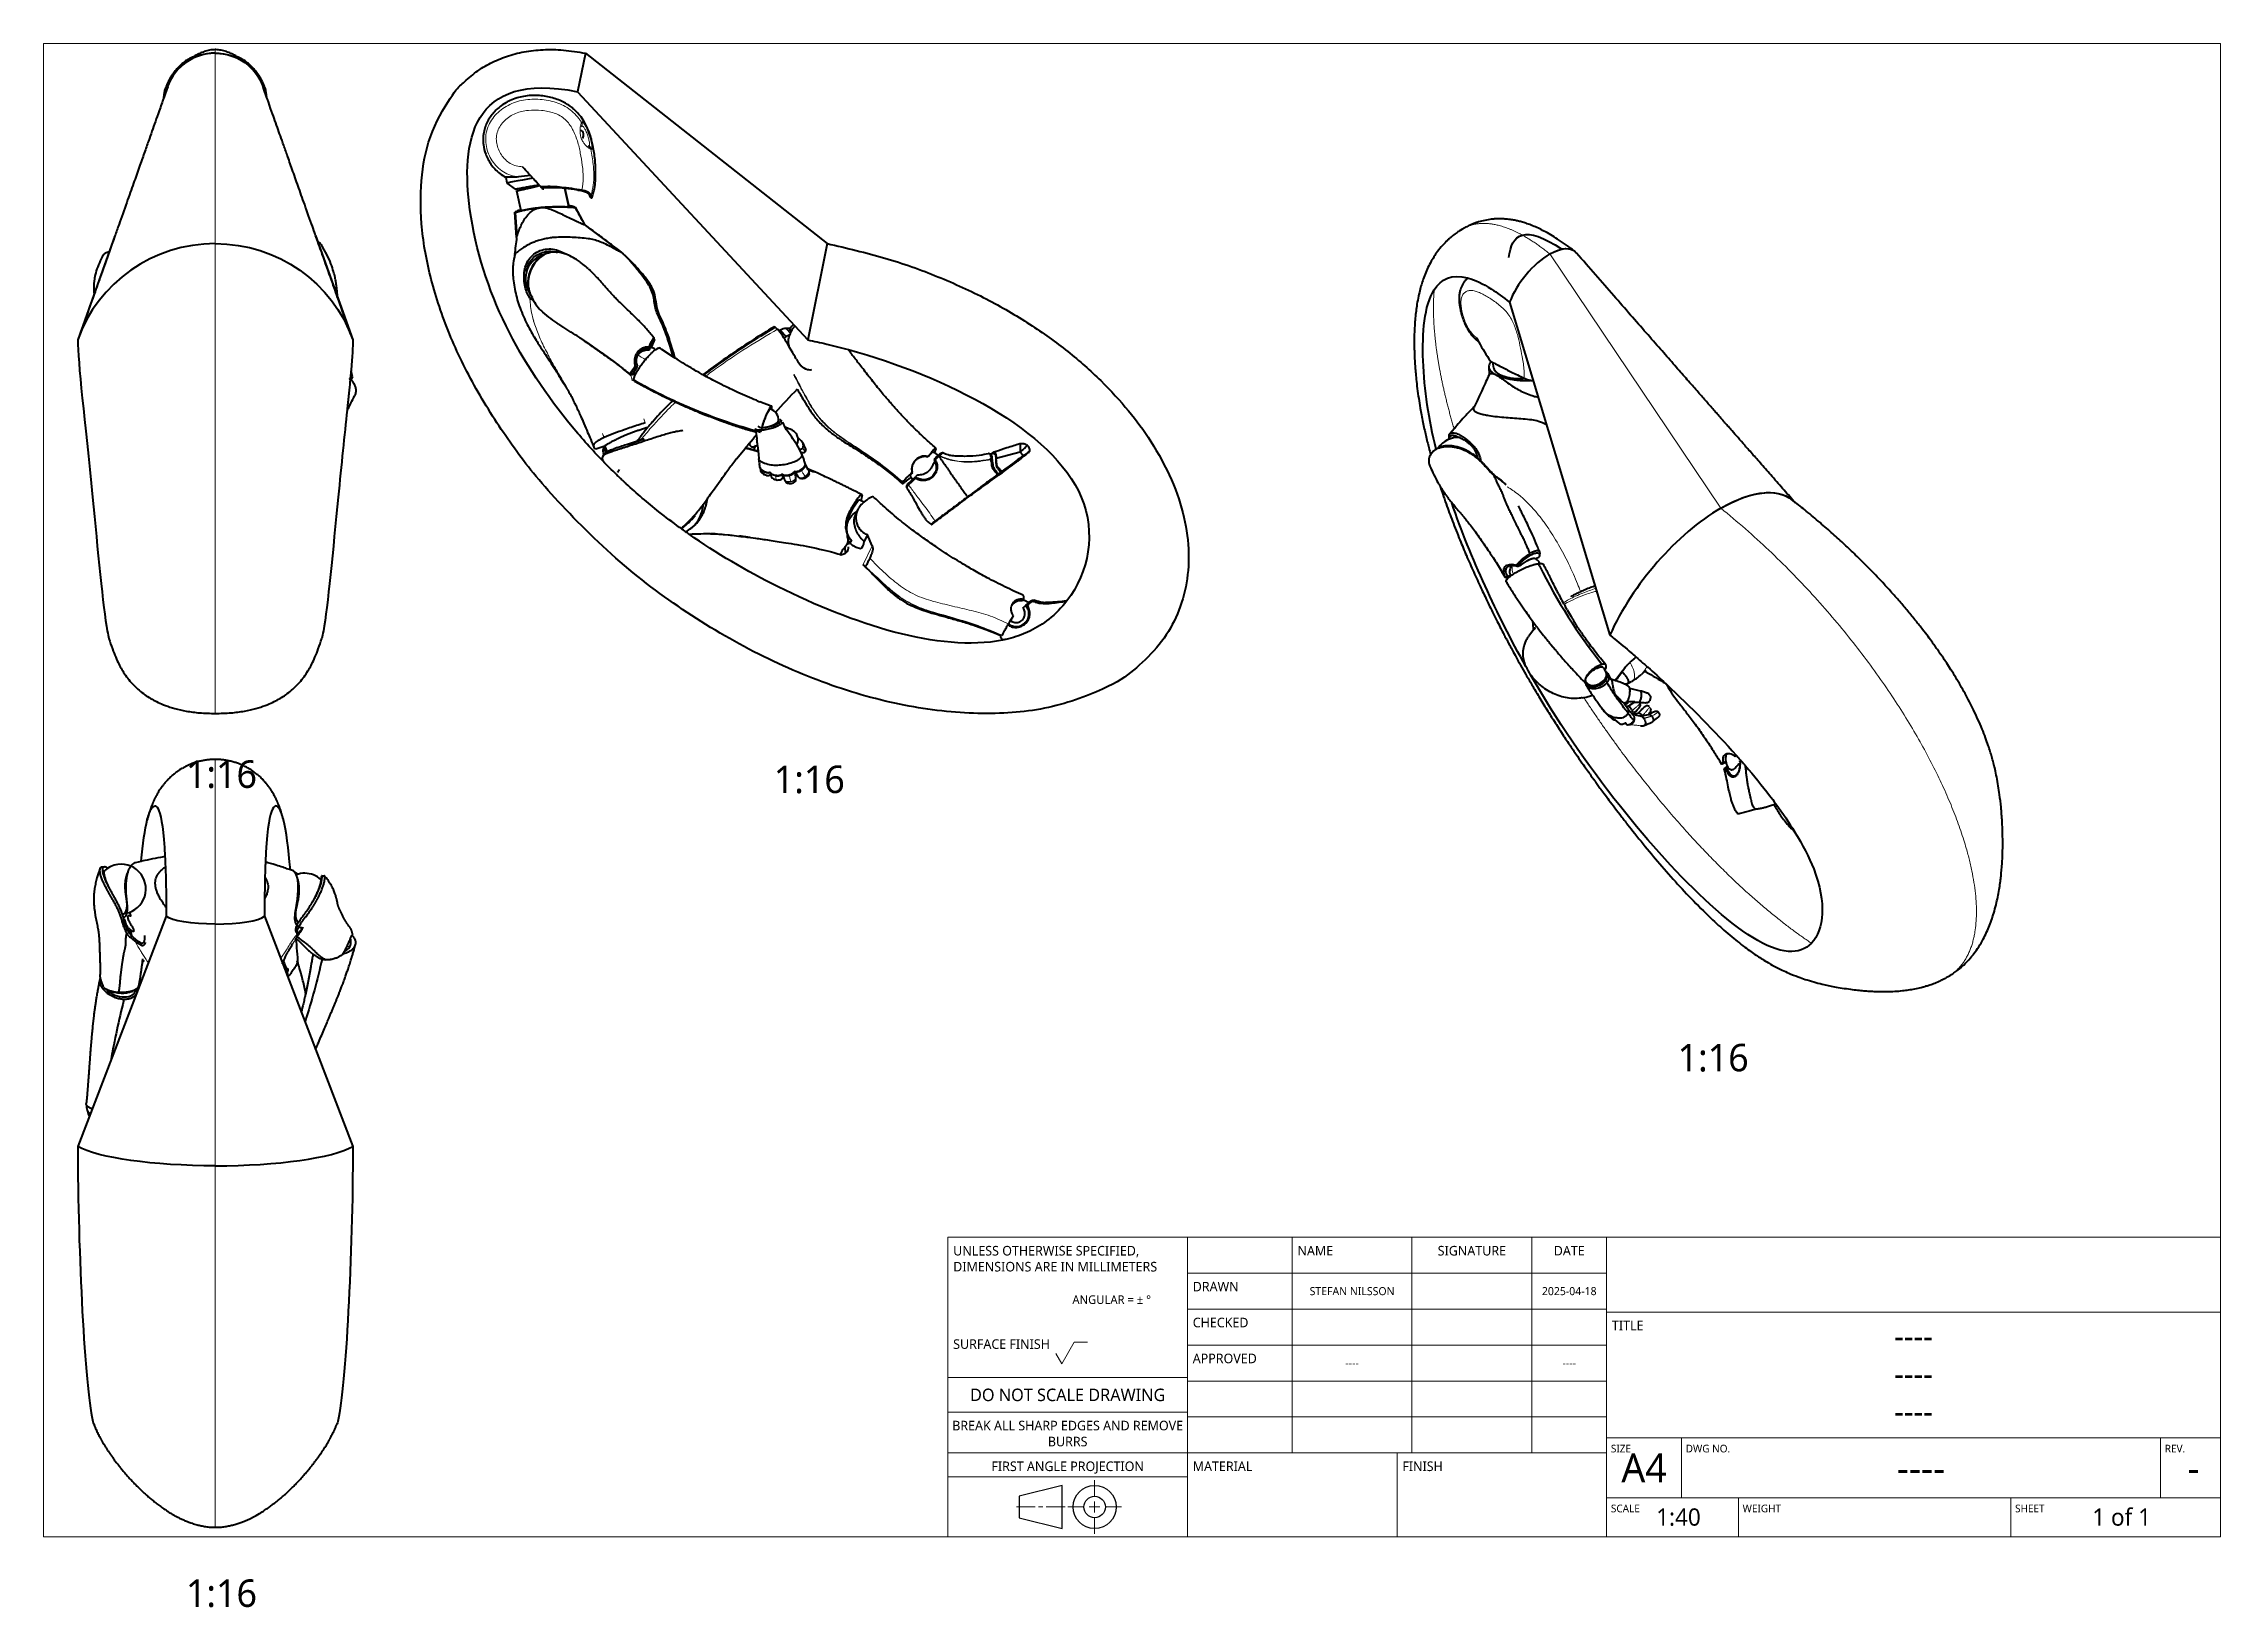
# Model space of a CAD drawing. Header units: millimetres. Extents: x 19 to 296, y 1 to 200.
import ezdxf

# ---------------------------------------------------------------- set-up
doc = ezdxf.new("R2010")
doc.units = ezdxf.units.MM
doc.header["$LTSCALE"] = 12.7
for name, color, linetype, lineweight in [('ANNOTATION_TEXT', 7, 'Continuous', 25), ('BORDER_FRAME', 7, 'Continuous', 15), ('TANGENT_LINES', 7, 'Continuous', 15), ('TITLE_BLOCK', 7, 'Continuous', 15), ('Visible', 7, 'Continuous', 40)]:
    doc.layers.add(name, color=color, linetype=linetype, lineweight=lineweight)
doc.styles.add('Onshape-Standard', font='NotoSans-Regular.ttf')
doc.styles.add('Onshape-Standard-Fields', font='')
doc.styles.add('Onshape-Standard-View-Label', font='NotoSans-Regular.ttf', dxfattribs={"height": 3.5})
doc.styles.get('Onshape-Standard-Fields').set_extended_font_data('Noto Sans')

msp = doc.modelspace()

# ---------------------------------------------------------------- texts
at = {"layer": 'ANNOTATION_TEXT', "color": 7, "char_height": 3.5, "attachment_point": 2, "style": 'Onshape-Standard-View-Label'}
for insert in [(41.52, 108.78), (116.32, 108.12), (231.33, 72.71), (41.52, 4.56)]:
    msp.add_mtext(' 1:16', dxfattribs=dict(at, insert=insert))
at = {"layer": 'TITLE_BLOCK'}
for s, insert, char_height, width, attachment_point, style in [('UNLESS OTHERWISE SPECIFIED, DIMENSIONS ARE IN MILLIMETERS', (135.22, 47), 1.2192, 29.8704, 1, 'Onshape-Standard'), ('NAME', (179.03, 47), 1.219, 14.9352, 1, 'Onshape-Standard'), ('SIGNATURE', (201.22, 47), 1.219, 14.9352, 2, 'Onshape-Standard'), ('DATE', (213.61, 47), 1.219, 9.3345, 2, 'Onshape-Standard'), ('DRAWN', (165.7, 42.43), 1.219, 13.0683, 1, 'Onshape-Standard'), ('STEFAN NILSSON', (185.98, 41.24), 1.0241, 15.24, 5, 'Onshape-Standard-Fields'), ('2025-04-18', (213.61, 41.24), 1.024, 9.525, 5, 'Onshape-Standard-Fields'), ('^JANGULAR = ± °^J', (150.39, 42.54), 1.0973, 14.9352, 1, 'Onshape-Standard'), ('CHECKED', (165.7, 37.86), 1.219, 13.0683, 1, 'Onshape-Standard'), ('TITLE', (219.04, 37.48), 1.219, 9.3345, 1, 'Onshape-Standard'), ('SURFACE FINISH', (135.22, 35.12), 1.2192, 14.9352, 1, 'Onshape-Standard'), ('APPROVED', (165.7, 33.29), 1.219, 13.0683, 1, 'Onshape-Standard'), ('----', (257.42, 35.53), 2.926, 70.485, 5, 'Onshape-Standard-Fields'), ('----', (185.98, 32.1), 1.024, 15.24, 5, 'Onshape-Standard-Fields'), ('----', (213.61, 32.1), 1.024, 9.525, 5, 'Onshape-Standard-Fields'), ('----', (257.42, 30.73), 2.926, 70.485, 5, 'Onshape-Standard-Fields'), ('DO NOT SCALE DRAWING', (149.79, 28.84), 1.585, 29.8704, 2, 'Onshape-Standard'), ('----', (257.42, 25.93), 2.926, 70.485, 5, 'Onshape-Standard-Fields'), ('BREAK ALL SHARP EDGES AND REMOVE BURRS', (149.79, 24.75), 1.2192, 29.8704, 2, 'Onshape-Standard'), ('FIRST ANGLE PROJECTION', (149.79, 19.57), 1.2192, 29.8704, 2, 'Onshape-Standard'), ('MATERIAL', (165.7, 19.57), 1.219, 26.1366, 1, 'Onshape-Standard'), ('FINISH', (192.37, 19.57), 1.219, 26.1366, 1, 'Onshape-Standard'), ('SIZE', (218.91, 21.7), 0.975, 9.3345, 1, 'Onshape-Standard'), ('A4', (223.13, 18.76), 3.658, 9.525, 5, 'Onshape-Standard-Fields'), ('DWG NO.', (228.43, 21.7), 0.975, 59.7408, 1, 'Onshape-Standard'), ('REV.', (289.39, 21.7), 0.975, 7.4676, 1, 'Onshape-Standard'), ('----', (258.37, 18.76), 3.658, 60.96, 5, 'Onshape-Standard-Fields'), ('-', (293.05, 18.76), 3.66, 6.858, 5, 'Onshape-Standard-Fields'), ('SCALE', (218.91, 14.08), 0.975, 16.4287, 1, 'Onshape-Standard'), ('WEIGHT', (235.67, 14.08), 0.975, 33.9776, 1, 'Onshape-Standard'), ('SHEET', (270.34, 14.08), 0.975, 26.1366, 1, 'Onshape-Standard'), ('1:40', (227.51, 12.48), 2.195, 15.24, 5, 'Onshape-Standard-Fields'), ('1 of 1', (283.9, 12.48), 2.195, 25.146, 5, 'Onshape-Standard-Fields')]:
    msp.add_mtext(s, dxfattribs=dict(at, insert=insert, char_height=char_height, width=width, attachment_point=attachment_point, style=style))

# ---------------------------------------------------------------- linework, layer by layer
at = {"layer": 'BORDER_FRAME'}
for p, q in [((19.47, 10), (19.47, 200)), ((19.47, 200), (296.47, 200)), ((296.47, 200), (296.47, 10)), ((296.47, 10), (19.47, 10))]:
    msp.add_line(p, q, dxfattribs=at)
at = {"layer": 'TANGENT_LINES'}
for p, q in [((41.33, 199.23), (41.33, 198.77)), ((41.33, 198.77), (41.33, 174.54)), ((88.79, 186.96), (88.83, 186.95)), ((41.33, 174.54), (41.33, 114.75)), ((211.15, 173.22), (232.9, 140.88)), ((94.36, 157.16), (94.16, 157.91)), ((94.36, 157.87), (94.6, 158.13)), ((94.39, 157.06), (94.36, 157.16)), ((99.39, 154.38), (99.28, 154.69)), ((90.65, 146.9), (90.62, 147.46)), ((90.92, 148.74), (90.71, 148.48)), ((108.75, 148.48), (110.41, 148.06)), ((113.25, 144.52), (113.29, 144.54)), ((113.53, 145.12), (113.5, 145.19)), ((113.5, 145.12), (113.52, 145.07)), ((114.55, 144.28), (114.55, 144.28)), ((116.36, 144.89), (116.36, 144.89)), ((102.34, 138.72), (102.25, 138.63)), ((106.12, 137.54), (104.94, 137.62)), ((108.08, 137.32), (106.58, 137.49)), ((124.91, 136.09), (123.76, 133.73)), ((124.76, 134.85), (124.12, 133.54)), ((220.76, 120.68), (220.9, 120.82)), ((220.9, 120.82), (220.95, 120.88)), ((222.85, 119.77), (222.8, 119.72)), ((221.61, 118.86), (221.55, 118.82)), ((221.59, 115.08), (221.65, 114.94)), ((221.75, 115.03), (221.68, 115.17)), ((221.74, 114.61), (221.69, 114.63)), ((221.79, 114.59), (221.74, 114.61)), ((222.61, 116.03), (222.64, 115.95)), ((222.75, 114.41), (222.68, 114.39)), ((222.82, 114.47), (222.88, 114.4)), ((222.99, 114.46), (222.96, 114.5)), ((223.83, 115.59), (223.88, 115.53)), ((223.88, 115.53), (223.95, 115.45)), ((222.85, 113.16), (222.79, 113.17)), ((222.85, 113.16), (222.96, 113.18)), ((222.85, 113.16), (222.85, 113.16)), ((41.33, 108.91), (41.33, 87.96)), ((242.25, 99.73), (241.78, 100.2)), ((41.33, 87.96), (41.33, 57.2)), ((41.33, 57.2), (41.33, 11.2))]:
    msp.add_line(p, q, dxfattribs=at)
for centre, radius, start, end in [((201.38, 168.99), 1.31, 117.4431, 136.235), ((95.62, 168.33), 14.28, 182.8645, 186.0766), ((93.69, 168.1), 12.34, 185.9422, 196.1085), ((90.71, 167.52), 9.31, 184.2817, 197.7689), ((277.15, 230.33), 202.97, 203.1919, 203.3538), ((-99.32, 91.04), 204.57, 17.255, 17.4128), ((161.17, 180.3), 78.33, 203.3603, 203.7004), ((136.82, 154.28), 7.55, 243.4711, 248.129), ((136.51, 153.52), 6.74, 248.1448, 254.2324), ((136.58, 153.83), 7.04, 254.3701, 260.2386), ((137.19, 157.51), 10.78, 260.35, 266.6693), ((136.85, 161.89), 15.17, 273.7751, 276.9637), ((136.38, 165.82), 19.12, 276.9278, 281.0511), ((113.1, 144.87), 0.466, 345.4914, 25.4157), ((113.11, 144.92), 0.461, 350.4297, 24.9391), ((114.09, 144.69), 0.397, 196.6952, 207.4807), ((73.86, 46.15), 108.51, 62.8036, 66.6939), ((137.16, 156.93), 10.2, 266.6264, 269.1398), ((137.16, 157.31), 10.58, 269.2142, 273.7345), ((199.04, 132.16), 13.24, 58.75, 59.6786), ((103.01, 102.57), 35.1, 84.1633, 84.9293), ((208.27, 133.29), 1.94, 172.0614, 204.2903), ((220.57, 121.9), 3.12, 318.5331, 338.1496), ((223.42, 115.16), 0.586, 46.0064, 54.5252), ((223.18, 113.6), 1.17, 33.4221, 42.2675), ((223.37, 113.7), 1.08, 34.0286, 43.3447), ((222.83, 113.66), 0.501, 284.4647, 296.4483), ((121.25, 41.47), 82.72, 147.4619, 147.8648)]:
    msp.add_arc(centre, radius, start, end, dxfattribs=at)
for points, degree, knots in [([(87.93, 189.95), (87.86, 190.05), (87.7, 190.31), (87.07, 191.11), (86.32, 191.73), (85.42, 192.24), (84.45, 192.59), (83.43, 192.82), (82.39, 192.93), (81.34, 192.92), (80.3, 192.78), (79.28, 192.49), (78.34, 192.03), (77.49, 191.43), (76.76, 190.7), (76.2, 189.84), (75.83, 188.89), (75.7, 187.89), (75.79, 186.9), (76.08, 185.94), (76.55, 185.06), (77.18, 184.28), (77.96, 183.65), (78.89, 183.2), (79.57, 183.08), (79.91, 183.03)], 3, [0, 0, 0, 0, 0.027839, 0.07163, 0.115582, 0.159749, 0.204129, 0.248697, 0.293414, 0.338237, 0.383109, 0.427956, 0.472701, 0.517277, 0.561636, 0.605755, 0.649647, 0.693351, 0.736947, 0.780504, 0.824085, 0.867754, 0.911579, 0.955643, 1, 1, 1, 1]), ([(80.43, 184.32), (80.16, 184.34), (79.61, 184.37), (78.85, 184.71), (78.22, 185.21), (77.71, 185.83), (77.34, 186.53), (77.11, 187.29), (77.06, 188.09), (77.23, 188.88), (77.61, 189.6), (78.15, 190.22), (78.79, 190.74), (79.52, 191.13), (80.36, 191.38), (81.15, 191.54), (82.85, 191.52), (83.62, 191.37), (84.46, 191.17), (85.21, 190.84), (85.86, 190.36), (86.4, 189.73), (86.84, 189.07), (87.46, 187.58), (87.79, 186.08), (88.04, 184.51), (88.21, 182.94), (88.06, 181.89), (87.98, 181.37)], 3, [0, 0, 0, 0, 0.035447, 0.070652, 0.105637, 0.140468, 0.175209, 0.20992, 0.244653, 0.279534, 0.314622, 0.349932, 0.385426, 0.421063, 0.456792, 0.492552, 0.54303, 0.578637, 0.614131, 0.649448, 0.684557, 0.719505, 0.754357, 0.803504, 0.85264, 0.901755, 0.950837, 1, 1, 1, 1]), ([(88.35, 187.17), (88.27, 187.27), (88.11, 187.47), (87.86, 187.98), (87.74, 188.49), (87.74, 189.08), (87.76, 189.26), (87.77, 189.33)], 3, [0, 0, 0, 0, 0.183285, 0.404265, 0.625292, 0.85139, 1, 1, 1, 1]), ([(87.77, 189.33), (87.77, 189.34), (87.78, 189.38), (87.82, 189.64), (87.86, 189.82), (87.91, 189.91), (87.93, 189.95)], 3, [0, 0, 0, 0, 0.129988, 0.463793, 0.759449, 1, 1, 1, 1]), ([(87.93, 189.95), (87.95, 189.91), (87.99, 189.84), (88.01, 189.71), (87.99, 189.58), (87.95, 189.5), (87.94, 189.46)], 3, [0, 0, 0, 0, 0.249683, 0.502639, 0.754131, 1, 1, 1, 1]), ([(88.83, 186.95), (88.85, 186.95), (88.9, 186.96), (88.94, 187.06), (88.95, 187.19), (88.94, 187.37), (88.91, 187.57), (88.85, 187.84), (88.78, 188.1), (88.69, 188.38), (88.59, 188.65), (88.49, 188.89), (88.37, 189.12), (88.27, 189.29), (88.17, 189.42), (88.08, 189.5), (87.99, 189.52), (87.95, 189.48), (87.94, 189.46)], 3, [0, 0, 0, 0, 0.039185, 0.083828, 0.138481, 0.202111, 0.270189, 0.347789, 0.42654, 0.506616, 0.587728, 0.664446, 0.739659, 0.806618, 0.867301, 0.918611, 0.960108, 1, 1, 1, 1]), ([(89.13, 186.57), (89.09, 186.58), (89.01, 186.6), (88.85, 186.71), (88.66, 186.85), (88.47, 187.04), (88.38, 187.13), (88.35, 187.17)], 3, [0, 0, 0, 0, 0.158324, 0.353951, 0.575069, 0.808948, 1, 1, 1, 1]), ([(89.14, 180.69), (89.25, 181.12), (89.47, 181.98), (89.51, 183.34), (89.44, 184.66), (89.24, 185.89), (89.13, 186.57)], 3, [0, 0, 0, 0, 0.238061, 0.475282, 0.712228, 1, 1, 1, 1]), ([(200.07, 176.43), (200.09, 176.44), (200.11, 176.45), (200.13, 176.47), (200.16, 176.48), (200.18, 176.49), (200.2, 176.5), (200.21, 176.51), (200.23, 176.52), (200.25, 176.53), (200.27, 176.54), (201.77, 177.32), (203.62, 177.46), (205.82, 176.87), (208.34, 175.49), (211.15, 173.22)], 5, [0.08481352, 0.08481352, 0.08481352, 0.08481352, 0.08481352, 0.08481352, 0.08602579, 0.08602579, 0.08602579, 0.08602579, 0.08602579, 0.08700812, 0.08700812, 0.08700812, 0.08700812, 0.08700812, 0.17083931, 0.17083931, 0.17083931, 0.17083931, 0.17083931, 0.17083931]), ([(201.82, 162.55), (201.65, 162.7), (201.29, 162.99), (200.85, 163.62), (200.48, 164.32), (200.19, 165.06), (199.97, 165.81), (199.85, 166.53), (199.81, 167.2), (199.91, 167.76), (200.13, 168.19), (200.47, 168.46), (200.89, 168.59), (201.37, 168.58), (201.9, 168.43), (202.46, 168.19), (203.05, 167.87), (203.65, 167.5), (204.26, 167.08), (204.87, 166.61), (205.45, 166.07), (205.94, 165.43), (206.35, 164.74), (206.67, 164.04), (206.92, 163.3), (207.13, 162.59), (207.42, 161.21), (207.66, 159.91), (207.81, 159.05), (207.9, 158.21), (207.86, 157.71), (207.84, 157.46)], 3, [0, 0, 0, 0, 0.033289, 0.068467, 0.104534, 0.140669, 0.176336, 0.211074, 0.244127, 0.274517, 0.302159, 0.32826, 0.354628, 0.382489, 0.412377, 0.444, 0.47697, 0.510977, 0.545797, 0.581276, 0.617318, 0.653623, 0.689756, 0.725471, 0.760665, 0.795362, 0.843494, 0.890592, 0.928271, 0.964865, 1, 1, 1, 1]), ([(89.27, 149.24), (88.97, 149.94), (88.39, 151.32), (87.49, 153.38), (86.55, 155.42), (85.41, 157.32), (84.33, 159.19), (83.33, 161.03), (82.45, 162.85), (82.04, 164.07), (81.84, 164.68)], 3, [0, 0, 0, 0, 0.128182, 0.256326, 0.384316, 0.511379, 0.636934, 0.760623, 0.881847, 1, 1, 1, 1]), ([(103.51, 157.77), (104.05, 158.18), (105.34, 159.18), (108.98, 161.64), (111.41, 163.11), (112.62, 163.85)], 3, [0, 0, 0, 0, 0.263953, 0.632007, 1, 1, 1, 1]), ([(112.86, 163.64), (111.6, 162.9), (109.07, 161.41), (105.27, 158.84), (104.16, 157.99), (103.73, 157.65)], 3, [0, 0, 0, 0, 0.378463, 0.756997, 1, 1, 1, 1]), ([(96.06, 159.77), (96.06, 159.77), (96.04, 159.78), (95.49, 160.15), (95.22, 160.29), (95.1, 160.36)], 3, [0, 0, 0, 0, 0.063799, 0.557463, 1, 1, 1, 1]), ([(114.98, 157.91), (115.36, 157.19), (116.1, 155.77), (117.29, 153.59), (118.25, 152.28), (119.48, 151.05), (120.76, 150.02), (123.6, 148.18), (126.26, 146.37), (127.96, 144.93), (128.81, 144.22)], 3, [0, 0, 0, 0, 0.125787, 0.251583, 0.354407, 0.457483, 0.560854, 0.707381, 0.853834, 1, 1, 1, 1]), ([(128.77, 144.16), (128.69, 144.24), (128.6, 144.31), (128.43, 144.46), (128.35, 144.53), (128.02, 144.82), (127.76, 145.04), (127.42, 145.32), (127.34, 145.39), (127.17, 145.52), (127.08, 145.59), (126.91, 145.73), (126.82, 145.8), (126.65, 145.94), (126.56, 146), (126.38, 146.14), (126.3, 146.2), (125.94, 146.47), (125.67, 146.67), (125.31, 146.92), (125.22, 146.99), (124.86, 147.24), (124.59, 147.43), (124.27, 147.65), (124.22, 147.68), (123.85, 147.93), (123.53, 148.14), (123.11, 148.41), (123.02, 148.47), (122.65, 148.72), (122.37, 148.9), (122, 149.14), (121.9, 149.2), (121.63, 149.39), (121.44, 149.51), (121.08, 149.77), (120.9, 149.89), (120.54, 150.15), (120.36, 150.29), (120.1, 150.49), (120.02, 150.56), (119.67, 150.84), (119.42, 151.06), (119.1, 151.36), (119.02, 151.44), (118.87, 151.59), (118.79, 151.67), (118.64, 151.83), (118.56, 151.91), (118.41, 152.07), (118.34, 152.15), (118.2, 152.32), (118.13, 152.41), (117.86, 152.75), (117.67, 153.01), (117.42, 153.38), (117.36, 153.47), (117.24, 153.65), (117.18, 153.74), (117.01, 154.02), (116.9, 154.21), (116.68, 154.59), (116.58, 154.78), (116.42, 155.07), (116.37, 155.16), (116.27, 155.35), (116.21, 155.45), (116.06, 155.74), (115.96, 155.93), (115.83, 156.17), (115.8, 156.22), (115.7, 156.41), (115.62, 156.55), (115.44, 156.89), (115.34, 157.08), (115.15, 157.44), (115.06, 157.6), (114.97, 157.78), (114.96, 157.8), (114.95, 157.83)], 3, [0, 0, 0, 0, 0.0170286, 0.0170286, 0.0333788, 0.0333788, 0.0824293, 0.0824293, 0.0987795, 0.0987795, 0.1151297, 0.1151297, 0.1314799, 0.1314799, 0.1478301, 0.1478301, 0.1641803, 0.1641803, 0.2132309, 0.2132309, 0.229581, 0.229581, 0.2786316, 0.2786316, 0.2868067, 0.2868067, 0.3440324, 0.3440324, 0.3603825, 0.3603825, 0.4094331, 0.4094331, 0.4257833, 0.4257833, 0.4584837, 0.4584837, 0.4911841, 0.4911841, 0.5238844, 0.5238844, 0.5402346, 0.5402346, 0.5892852, 0.5892852, 0.6056354, 0.6056354, 0.6219856, 0.6219856, 0.6383358, 0.6383358, 0.6546859, 0.6546859, 0.6710361, 0.6710361, 0.7200867, 0.7200867, 0.7364369, 0.7364369, 0.7527871, 0.7527871, 0.7854875, 0.7854875, 0.8181878, 0.8181878, 0.834538, 0.834538, 0.8508882, 0.8508882, 0.8835886, 0.8835886, 0.8917637, 0.8917637, 0.916289, 0.916289, 0.9489893, 0.9489893, 0.9764215, 0.9764215, 0.9802567, 0.9802567, 0.9802567, 0.9802567]), ([(99.91, 154.38), (99.71, 154.19), (99.12, 153.64), (96.77, 151.16), (95.88, 150.07), (95.49, 149.58)], 3, [0, 0, 0, 0, 0.236728, 0.664428, 1, 1, 1, 1]), ([(116.06, 148.52), (116.06, 148.52), (116.06, 148.52), (116.06, 148.52), (116.09, 148.49), (116.11, 148.45), (116.15, 148.38), (116.17, 148.36), (116.21, 148.3), (116.23, 148.27), (116.26, 148.22), (116.28, 148.19), (116.31, 148.14), (116.33, 148.11), (116.35, 148.08), (116.36, 148.08), (116.36, 148.07), (116.37, 148.06), (116.38, 148.05), (116.38, 148.05), (116.39, 148.05), (116.39, 148.05)], 3, [-0.0000158, -0.0000158, -0.0000158, -0.0000158, 0, 0, 0, 0.1779023, 0.1779023, 0.3074208, 0.3074208, 0.4369394, 0.4369394, 0.566458, 0.566458, 0.6959766, 0.6959766, 0.7488175, 0.7488175, 0.7488175, 0.8254952, 0.8254952, 0.8561043, 0.8561043, 0.8561043, 0.8561043]), ([(133.48, 147.55), (133.99, 147.36), (135.01, 146.97), (136.68, 146.75), (138.35, 146.87), (139.47, 147.04), (140.03, 147.13)], 3, [0, 0, 0, 0, 0.247734, 0.497654, 0.747546, 1, 1, 1, 1]), ([(111.19, 145.16), (111.19, 145.19), (111.17, 145.29), (111.15, 145.4), (111.14, 145.48), (111.14, 145.5)], 3, [0, 0, 0, 0, 0.2906837, 0.7639001, 0.9164453, 0.9164453, 0.9164453, 0.9164453]), ([(111.2, 145.15), (111.27, 145.12), (111.41, 145.07), (111.62, 145.04), (111.8, 145.07), (111.85, 145.1), (111.89, 145.14), (111.92, 145.18), (111.96, 145.29), (111.96, 145.34), (111.96, 145.36)], 3, [0, 0, 0, 0, 0.177733, 0.35564, 0.509792, 0.599225, 0.688817, 0.778549, 0.905202, 1, 1, 1, 1]), ([(111.99, 145.21), (111.98, 145.2), (111.98, 145.18), (111.95, 145.14), (111.93, 145.12), (111.92, 145.12)], 3, [0, 0, 0, 0, 0.283775, 0.643206, 1, 1, 1, 1]), ([(112.05, 144.94), (112.05, 144.93), (112.05, 144.9), (112.12, 144.79), (112.13, 144.78), (112.13, 144.78)], 3, [0, 0, 0, 0, 0.316846, 0.875195, 1, 1, 1, 1]), ([(112.13, 144.78), (112.16, 144.76), (112.22, 144.69), (112.45, 144.56), (112.62, 144.52), (112.7, 144.51)], 3, [0, 0, 0, 0, 0.256435, 0.628171, 1, 1, 1, 1]), ([(112.7, 144.51), (112.69, 144.57), (112.67, 144.73), (112.64, 144.89), (112.62, 144.99)], 3, [0, 0, 0, 0, 0.3932454, 0.9312515, 0.9312515, 0.9312515, 0.9312515]), ([(112.7, 144.51), (112.79, 144.5), (112.96, 144.48), (113.22, 144.54), (113.34, 144.59), (113.45, 144.68), (113.48, 144.75), (113.5, 144.8), (113.51, 144.94), (113.51, 144.95), (113.51, 144.96)], 3, [0, 0, 0, 0, 0.185826, 0.371831, 0.50355, 0.635223, 0.728611, 0.822053, 0.954, 1, 1, 1, 1]), ([(112.71, 144.51), (112.71, 144.51), (112.71, 144.51), (112.71, 144.51), (112.71, 144.49), (112.72, 144.47), (112.73, 144.47)], 3, [-0.000028, -0.000028, -0.000028, -0.000028, 0, 0, 0, 3.23988, 3.23988, 3.23988, 3.23988]), ([(113.29, 144.54), (113.3, 144.54), (113.33, 144.55), (113.41, 144.6), (113.46, 144.68), (113.5, 144.76), (113.5, 144.86), (113.5, 144.92)], 3, [0, 0, 0, 0, 0.135825, 0.33356, 0.531306, 0.729272, 1, 1, 1, 1]), ([(113.55, 144.76), (113.55, 144.76), (113.55, 144.75), (113.53, 144.7), (113.49, 144.66), (113.49, 144.66), (113.49, 144.65)], 3, [0, 0, 0, 0, 0.115181, 0.483119, 0.850796, 1, 1, 1, 1]), ([(113.73, 144.5), (113.75, 144.48), (113.78, 144.43), (113.89, 144.35), (114.01, 144.3), (114.29, 144.24), (114.46, 144.27), (114.55, 144.28)], 3, [0, 0, 0, 0, 0.139848, 0.317143, 0.495174, 0.747407, 1, 1, 1, 1]), ([(113.82, 144.37), (113.85, 144.35), (113.89, 144.3), (113.99, 144.25), (114.19, 144.18), (114.44, 144.2), (114.59, 144.21)], 3, [0, 0, 0, 0, 0.183879, 0.368436, 0.629985, 1, 1, 1, 1]), ([(114.55, 144.28), (114.52, 144.38), (114.46, 144.62), (114.4, 144.86), (114.36, 145)], 3, [0, 0, 0, 0, 0.4187902, 0.9881422, 0.9881422, 0.9881422, 0.9881422]), ([(114.55, 144.28), (114.64, 144.3), (114.81, 144.34), (115.04, 144.49), (115.14, 144.59), (115.17, 144.66), (115.2, 144.71), (115.19, 144.85), (115.18, 144.85), (115.18, 144.85)], 3, [0, 0, 0, 0, 0.222933, 0.445593, 0.602716, 0.713621, 0.824233, 0.98004, 1, 1, 1, 1]), ([(114.59, 144.21), (114.71, 144.25), (114.92, 144.32), (115.07, 144.44), (115.14, 144.5), (115.18, 144.58), (115.2, 144.67), (115.2, 144.7), (115.19, 144.72)], 3, [0, 0, 0, 0, 0.281649, 0.480809, 0.621425, 0.761588, 0.901255, 1, 1, 1, 1]), ([(115.45, 144.91), (115.46, 144.91), (115.46, 144.9), (115.5, 144.85), (115.51, 144.84), (115.51, 144.84)], 3, [0, 0, 0, 0, 0.218297, 0.77261, 1, 1, 1, 1]), ([(115.51, 144.84), (115.52, 144.83), (115.55, 144.8), (115.69, 144.74), (115.83, 144.74), (116.11, 144.77), (116.28, 144.85), (116.36, 144.89)], 3, [0, 0, 0, 0, 0.117249, 0.299302, 0.482116, 0.740986, 1, 1, 1, 1]), ([(115.6, 144.78), (115.63, 144.76), (115.69, 144.73), (115.79, 144.71), (116.01, 144.71), (116.25, 144.8), (116.39, 144.86)], 3, [0, 0, 0, 0, 0.184104, 0.368736, 0.630288, 1, 1, 1, 1]), ([(116.36, 144.89), (116.31, 144.98), (116.19, 145.19), (116.04, 145.45), (115.94, 145.62), (115.91, 145.68)], 3, [0, 0, 0, 0, 0.337297, 0.7859608, 0.9881421, 0.9881421, 0.9881421, 0.9881421]), ([(116.39, 144.86), (116.5, 144.94), (116.69, 145.07), (116.81, 145.22), (116.85, 145.32), (116.87, 145.36)], 3, [0, 0, 0, 0, 0.42682, 0.728463, 1, 1, 1, 1]), ([(116.87, 145.36), (116.87, 145.37), (116.88, 145.4), (116.88, 145.49), (116.88, 145.51), (116.87, 145.52)], 3, [0, 0, 0, 0, 0.283419, 0.748681, 1, 1, 1, 1]), ([(103.79, 141.87), (103.76, 141.63), (103.69, 141.12), (103.38, 140.17), (102.88, 139.3), (102.51, 138.9), (102.34, 138.72)], 3, [0, 0, 0, 0, 0.229638, 0.496176, 0.76291, 1, 1, 1, 1]), ([(132.92, 139.21), (132.9, 139.25), (132.83, 139.36), (132.52, 139.83), (131.88, 140.72), (131.25, 141.56), (130.38, 142.69), (129.82, 143.45), (129.54, 143.83)], 3, [0, 0, 0, 0, 0.069877, 0.201083, 0.38888, 0.57434, 0.786542, 1, 1, 1, 1]), ([(215.06, 130.25), (214.98, 130.46), (214.75, 131.07), (213.65, 133.64), (212.5, 135.85), (211.03, 138.24), (210.24, 139.34), (209.34, 140.46), (208.43, 141.47), (207.39, 142.44), (206.62, 143.02), (206.14, 143.33), (205.9, 143.48)], 3, [0, 0, 0, 0, 0.072976, 0.20501, 0.337313, 0.469741, 0.563621, 0.657969, 0.752701, 0.847981, 0.926647, 1, 1, 1, 1]), ([(124.03, 133.44), (124.62, 132.89), (125.79, 131.78), (127.63, 130.11), (128.96, 129.16), (130.51, 128.37), (132.04, 127.77), (135.3, 126.86), (138.38, 125.94), (140.44, 125.09), (141.47, 124.66)], 3, [0, 0, 0, 0, 0.125811, 0.251673, 0.354617, 0.457792, 0.561157, 0.707509, 0.853827, 1, 1, 1, 1]), ([(141.48, 124.7), (140.46, 125.13), (138.41, 125.99), (135.33, 126.91), (132.08, 127.81), (130.54, 128.4), (128.99, 129.19), (127.66, 130.13), (125.82, 131.8), (124.64, 132.9), (124.06, 133.46)], 3, [0, 0, 0, 0, 0.146093, 0.292368, 0.438708, 0.542099, 0.645319, 0.748308, 0.874187, 1, 1, 1, 1]), ([(142.25, 126.14), (141.5, 126.5), (140, 127.21), (137.55, 127.85), (135.2, 128.4), (132.73, 128.98), (131.54, 129.37), (130.36, 129.84), (129.24, 130.46), (128.21, 131.15), (126.29, 132.78), (125.16, 133.93), (124.6, 134.5)], 3, [0, 0, 0, 0, 0.1133, 0.226719, 0.340181, 0.453634, 0.533829, 0.613975, 0.69405, 0.774049, 0.887065, 1, 1, 1, 1]), ([(212.84, 128.82), (213.07, 128.96), (213.65, 129.31), (215.34, 130.13), (216.45, 130.49), (216.99, 130.66)], 3, [0, 0, 0, 0, 0.261605, 0.635801, 1, 1, 1, 1]), ([(217.09, 130.32), (216.95, 130.28), (216.53, 130.16), (214.81, 129.64), (212.97, 128.66), (212.95, 128.65), (212.95, 128.64)], 3, [0, 0, 0, 0, 0.196835, 0.587274, 0.969086, 1, 1, 1, 1]), ([(219.39, 118.95), (219.55, 119.16), (219.87, 119.57), (220.39, 120.25), (220.65, 120.54), (220.76, 120.68)], 3, [0, 0, 0, 0, 0.346834, 0.707188, 1, 1, 1, 1]), ([(221.36, 121.25), (221.37, 121.23), (221.41, 121.16), (221.74, 120.48), (221.9, 119.93), (221.96, 119.42), (221.81, 119.02), (221.67, 118.91), (221.61, 118.86)], 3, [0, 0, 0, 0, 0.07978, 0.306795, 0.515605, 0.702564, 0.869845, 1, 1, 1, 1]), ([(222.91, 119.83), (222.9, 119.82), (222.88, 119.8), (222.86, 119.78), (222.85, 119.77)], 3, [0, 0, 0, 0, 0.501998, 1, 1, 1, 1]), ([(220.57, 116.04), (220.59, 116.05), (220.6, 116.06), (220.65, 116.09), (220.68, 116.12), (220.71, 116.14)], 3, [0.1444438, 0.1444438, 0.1444438, 0.1444438, 0.1860176, 0.1860176, 0.2883609, 0.2883609, 0.2883609, 0.2883609]), ([(221.04, 115.63), (221.04, 115.63), (221.05, 115.63), (221.14, 115.62), (221.24, 115.54), (221.37, 115.41), (221.48, 115.25), (221.55, 115.14), (221.59, 115.08)], 3, [0, 0, 0, 0, 0.058197, 0.196445, 0.368512, 0.568916, 0.783744, 1, 1, 1, 1]), ([(221.68, 115.17), (221.65, 115.23), (221.58, 115.34), (221.47, 115.49), (221.36, 115.61), (221.26, 115.68), (221.18, 115.69), (221.15, 115.68), (221.14, 115.68)], 3, [0, 0, 0, 0, 0.20952, 0.416899, 0.609625, 0.774955, 0.908789, 1, 1, 1, 1]), ([(221.37, 114.98), (221.4, 114.99), (221.46, 115.02), (221.54, 115.05), (221.58, 115.07), (221.59, 115.08)], 3, [0.6036188, 0.6036188, 0.6036188, 0.6036188, 0.7017998, 0.8284925, 0.8471816, 0.8471816, 0.8471816, 0.8471816]), ([(221.65, 114.94), (221.68, 114.88), (221.72, 114.78), (221.73, 114.7), (221.73, 114.68), (221.71, 114.66), (221.71, 114.66), (221.71, 114.66)], 3, [0, 0, 0, 0, 0.420046, 0.67517, 0.825585, 0.955824, 1, 1, 1, 1]), ([(221.68, 115.17), (221.75, 115.23), (221.82, 115.29), (221.93, 115.39), (221.98, 115.43), (222.07, 115.51), (222.12, 115.55), (222.21, 115.63), (222.26, 115.67), (222.35, 115.75), (222.39, 115.79), (222.47, 115.87), (222.51, 115.91), (222.58, 115.98), (222.6, 116.01), (222.6, 116.02), (222.61, 116.02), (222.61, 116.02), (222.61, 116.03)], 3, [0, 0, 0, 0, 0.1920301, 0.1920301, 0.3211975, 0.3211975, 0.450365, 0.450365, 0.5795324, 0.5795324, 0.7086999, 0.7086999, 0.8378673, 0.8378673, 0.9670348, 0.9670348, 0.9670473, 0.9855474, 0.9855474, 0.9855474, 0.9855474]), ([(221.81, 114.76), (221.82, 114.78), (221.83, 114.8), (221.82, 114.87), (221.78, 114.97), (221.75, 115.03)], 3, [0, 0, 0, 0, 0.217415, 0.512203, 1, 1, 1, 1]), ([(222.35, 114.77), (222.35, 114.77), (222.36, 114.77), (222.43, 114.77), (222.5, 114.74), (222.58, 114.7), (222.73, 114.57), (222.79, 114.5), (222.82, 114.47)], 3, [0, 0, 0, 0, 0.066379, 0.209278, 0.367092, 0.538127, 0.797398, 1, 1, 1, 1]), ([(222.96, 114.5), (222.91, 114.55), (222.83, 114.65), (222.68, 114.77), (222.6, 114.81), (222.53, 114.84), (222.47, 114.85), (222.42, 114.84), (222.4, 114.82), (222.38, 114.81)], 3, [0, 0, 0, 0, 0.211893, 0.417019, 0.553315, 0.679968, 0.795058, 0.899841, 1, 1, 1, 1]), ([(222.51, 116.17), (222.51, 116.17), (222.52, 116.16), (222.57, 116.09), (222.6, 116.05), (222.61, 116.03)], 3, [0, 0, 0, 0, 0.153128, 0.575371, 1, 1, 1, 1]), ([(222.53, 116.2), (222.53, 116.2), (222.53, 116.2), (222.53, 116.2), (222.61, 116.19), (222.69, 116.18), (222.83, 116.18), (222.89, 116.17), (223, 116.16), (223.06, 116.16), (223.18, 116.15), (223.23, 116.15), (223.35, 116.15), (223.41, 116.15), (223.52, 116.15), (223.57, 116.16), (223.61, 116.18), (223.62, 116.18), (223.63, 116.19), (223.65, 116.19), (223.66, 116.19), (223.66, 116.2), (223.68, 116.21), (223.7, 116.22), (223.72, 116.23)], 3, [-0.0000158, -0.0000158, -0.0000158, -0.0000158, 0, 0, 0, 0.1779023, 0.1779023, 0.3074208, 0.3074208, 0.4369394, 0.4369394, 0.566458, 0.566458, 0.6959766, 0.6959766, 0.8033321, 0.8033321, 0.8033321, 0.8254952, 0.8254952, 0.8382941, 0.8382941, 0.8382941, 0.8867155, 0.8867155, 0.8867155, 0.8867155]), ([(222.63, 114.4), (222.64, 114.39), (222.64, 114.39), (222.65, 114.39), (222.66, 114.39), (222.66, 114.39), (222.67, 114.39), (222.67, 114.39), (222.67, 114.39), (222.68, 114.39), (222.68, 114.4), (222.69, 114.4), (222.7, 114.4), (222.72, 114.4), (222.74, 114.4), (222.75, 114.41)], 3, [0.270341, 0.270341, 0.270341, 0.270341, 0.662769, 0.662769, 0.662769, 1.089936, 1.089936, 1.089936, 1.210216, 1.210216, 1.210216, 1.62821, 1.62821, 1.62821, 2.907518, 2.907518, 2.907518, 2.907518]), ([(222.64, 115.95), (222.65, 115.95), (222.65, 115.94), (222.65, 115.93), (222.66, 115.93)], 3, [0, 0, 0, 0, 0.546255, 1, 1, 1, 1]), ([(222.66, 115.93), (222.66, 115.91), (222.67, 115.89), (222.67, 115.88), (222.67, 115.88)], 3, [0, 0, 0, 0, 0.656027, 1, 1, 1, 1]), ([(222.67, 115.88), (222.67, 115.87), (222.67, 115.86), (222.67, 115.86), (222.67, 115.85)], 3, [0, 0, 0, 0, 0.657509, 1, 1, 1, 1]), ([(223.05, 113.22), (223.1, 113.24), (223.18, 113.3), (223.24, 113.37), (223.28, 113.48), (223.28, 113.55), (223.28, 113.62), (223.25, 113.76), (223.14, 114.01), (223.01, 114.21), (222.81, 114.35), (222.76, 114.37), (222.74, 114.38)], 3, [0, 0, 0, 0, 0.104965, 0.190147, 0.281193, 0.349831, 0.420292, 0.521331, 0.663357, 0.800775, 0.929708, 1, 1, 1, 1]), ([(223.18, 114.14), (223.15, 114.18), (223.09, 114.26), (222.98, 114.35), (222.87, 114.4), (222.79, 114.4), (222.75, 114.41)], 3, [0, 0, 0, 0, 0.268517, 0.525373, 0.76864, 1, 1, 1, 1]), ([(222.96, 114.5), (223.03, 114.58), (223.1, 114.66), (223.21, 114.79), (223.25, 114.84), (223.34, 114.95), (223.39, 115), (223.47, 115.1), (223.52, 115.16), (223.6, 115.26), (223.65, 115.31), (223.73, 115.4), (223.77, 115.45), (223.84, 115.51), (223.86, 115.53), (223.88, 115.53), (223.88, 115.53), (223.88, 115.53), (223.88, 115.53)], 3, [0, 0, 0, 0, 0.1991691, 0.1991691, 0.3273883, 0.3273883, 0.4556075, 0.4556075, 0.5838267, 0.5838267, 0.7120459, 0.7120459, 0.8402652, 0.8402652, 0.9684844, 0.9684844, 0.9684969, 0.9868611, 0.9868611, 0.9868611, 0.9868611]), ([(223.12, 113.23), (223.15, 113.24), (223.22, 113.27), (223.32, 113.34), (223.39, 113.46), (223.4, 113.55), (223.4, 113.64), (223.35, 113.83), (223.28, 113.99), (223.22, 114.09), (223.18, 114.14)], 3, [0, 0, 0, 0, 0.110591, 0.231423, 0.359128, 0.457288, 0.559959, 0.707955, 0.855348, 1, 1, 1, 1]), ([(223.18, 114.14), (223.19, 114.15), (223.24, 114.16), (223.33, 114.19), (223.45, 114.22), (223.56, 114.25), (223.68, 114.29), (223.8, 114.32), (223.91, 114.35), (224, 114.38), (224.04, 114.39), (224.05, 114.39)], 3, [0, 0, 0, 0, 0.0275835, 0.1545116, 0.2814398, 0.4083679, 0.535296, 0.6622242, 0.7891523, 0.9160804, 0.9340151, 0.9340151, 0.9340151, 0.9340151]), ([(223.64, 114.59), (223.68, 114.59), (223.77, 114.59), (223.92, 114.52), (224, 114.43), (224.05, 114.39)], 3, [0, 0, 0, 0, 0.291209, 0.633194, 1, 1, 1, 1]), ([(224.16, 114.44), (224.12, 114.48), (224.03, 114.56), (223.9, 114.63), (223.76, 114.63), (223.73, 114.61), (223.71, 114.61)], 3, [0, 0, 0, 0, 0.30207, 0.583701, 0.843311, 1, 1, 1, 1]), ([(223.83, 116.34), (223.83, 116.33), (223.83, 116.33), (223.82, 116.33), (223.82, 116.33)], 3, [0, 0, 0, 0, 0.332204, 1, 1, 1, 1]), ([(223.95, 115.45), (223.95, 115.44), (223.96, 115.43), (223.99, 115.37), (224, 115.35), (224.01, 115.34)], 3, [0, 0, 0, 0, 0.228144, 0.664041, 1, 1, 1, 1]), ([(224.01, 115.34), (224.01, 115.33), (224.01, 115.33), (224.02, 115.3), (224.02, 115.27), (224.02, 115.26)], 3, [0, 0, 0, 0, 0.107508, 0.533844, 1, 1, 1, 1]), ([(224.16, 114.25), (224.18, 114.21), (224.22, 114.15), (224.27, 114.04), (224.29, 113.93), (224.29, 113.88), (224.28, 113.83), (224.24, 113.75), (224.2, 113.69), (224.13, 113.65), (224.09, 113.63)], 3, [0, 0, 0, 0, 0.143177, 0.286836, 0.42775, 0.522994, 0.61415, 0.735903, 0.852181, 1, 1, 1, 1]), ([(224.16, 114.44), (224.22, 114.48), (224.28, 114.51), (224.38, 114.57), (224.42, 114.6), (224.51, 114.65), (224.56, 114.68), (224.64, 114.73), (224.69, 114.76), (224.77, 114.81), (224.81, 114.83), (224.89, 114.87), (224.93, 114.88), (224.97, 114.88), (224.98, 114.88), (224.98, 114.88), (224.99, 114.88), (225, 114.88), (225.01, 114.87), (225.02, 114.87), (225.03, 114.85), (225.03, 114.84), (225.03, 114.83), (225.03, 114.83), (225.03, 114.82)], 3, [0, 0, 0, 0, 0.1764324, 0.1764324, 0.3073624, 0.3073624, 0.4382924, 0.4382924, 0.5692224, 0.5692224, 0.7001524, 0.7001524, 0.8310824, 0.8310824, 0.8581805, 0.8581805, 0.8581805, 0.8960032, 0.8960032, 0.8960032, 0.9620124, 0.9620124, 0.9620249, 0.9807777, 0.9807777, 0.9807777, 0.9807777]), ([(224.27, 113.75), (224.28, 113.76), (224.3, 113.78), (224.35, 113.84), (224.39, 113.91), (224.4, 114), (224.37, 114.11), (224.33, 114.21), (224.29, 114.28), (224.27, 114.31)], 3, [0, 0, 0, 0, 0.10525, 0.235879, 0.372465, 0.519772, 0.677848, 0.839245, 1, 1, 1, 1]), ([(222.79, 113.17), (222.75, 113.18), (222.71, 113.18), (222.66, 113.19), (222.56, 113.2), (222.24, 113.24), (221.83, 113.29), (221.51, 113.33), (221.41, 113.34)], 3, [0.0443408, 0.0443408, 0.0443408, 0.0443408, 0.1285648, 0.1285648, 0.1285648, 0.337297, 0.7859608, 0.9881421, 0.9881421, 0.9881421, 0.9881421]), ([(32.81, 83.02), (32.8, 83.04), (32.76, 83.1), (32.43, 83.6), (32.11, 84.07), (31.8, 84.57), (31.48, 85.11), (31.17, 85.68), (30.85, 86.28), (30.51, 86.88), (30.14, 87.48), (29.75, 88.07), (29.47, 88.47), (29.33, 88.66)], 3, [0, 0, 0, 0, 0.032273, 0.123439, 0.217309, 0.308359, 0.402548, 0.499334, 0.597779, 0.69719, 0.797343, 0.898278, 1, 1, 1, 1]), ([(49.65, 83.56), (49.66, 83.59), (49.71, 83.66), (50.06, 84.18), (50.37, 84.68), (50.73, 85.25), (51.1, 85.82), (51.5, 86.37), (51.93, 86.93), (52.24, 87.29), (52.39, 87.47)], 3, [0, 0, 0, 0, 0.052076, 0.180347, 0.312652, 0.447526, 0.583863, 0.721316, 0.859995, 1, 1, 1, 1]), ([(49.88, 82.96), (49.89, 82.96), (49.89, 82.98), (50.05, 83.36), (50.2, 83.68), (50.41, 84.11), (50.51, 84.3), (50.63, 84.52), (50.77, 84.76), (50.92, 85.02), (51.11, 85.32), (51.18, 85.43), (51.2, 85.47)], 3, [0, 0, 0, 0, 0.028416, 0.146718, 0.272617, 0.405393, 0.496014, 0.591768, 0.694007, 0.803386, 0.918609, 1, 1, 1, 1]), ([(58.36, 84.92), (58.36, 84.92), (58.36, 84.94), (58.3, 85.08), (58.17, 85.23), (58.16, 85.25), (58.15, 85.25)], 3, [0, 0, 0, 0, 0.098754, 0.463284, 0.868904, 1, 1, 1, 1])]:
    msp.add_open_spline(points, degree=degree, knots=knots, dxfattribs=at)
for points, degree in [([(198.95, 151.02), (197.74, 155.12), (196.85, 159.02), (196.33, 162.64), (196.18, 165.87), (196.43, 168.65)], 5), ([(113.52, 145.07), (113.52, 145.08), (113.52, 145.11), (113.53, 145.12)], 3), ([(113.9, 144.25), (113.9, 144.25), (113.9, 144.25), (113.9, 144.25)], 3), ([(114.55, 144.28), (114.56, 144.25), (114.59, 144.22), (114.59, 144.21)], 3), ([(116.36, 144.89), (116.37, 144.87), (116.38, 144.86), (116.39, 144.86)], 3), ([(232.9, 140.88), (250.25, 126.83), (262.68, 108.83), (268.04, 93.67), (267.11, 84.31), (261.75, 81.22)], 5), ([(244.42, 85.53), (238.87, 89.24), (232.85, 94.49), (226.7, 101.08), (220.79, 108.66), (215.45, 116.78)], 5), ([(221.65, 114.94), (221.68, 114.96), (221.72, 115.01), (221.75, 115.03)], 3), ([(224.16, 114.25), (224.19, 114.26), (224.24, 114.29), (224.27, 114.31)], 3), ([(222.85, 113.16), (222.86, 113.16), (222.86, 113.16), (222.87, 113.16)], 3), ([(222.9, 113.17), (222.92, 113.17), (222.94, 113.18), (222.96, 113.19)], 3)]:
    msp.add_open_spline(points, degree=degree, dxfattribs=at)
at = {"layer": 'TITLE_BLOCK'}
for p, q in [((134.55, 10), (134.55, 48.1)), ((134.55, 48.1), (165.03, 48.1)), ((165.03, 10), (165.03, 48.1)), ((165.03, 48.1), (218.37, 48.1)), ((178.36, 20.67), (178.36, 48.1)), ((193.6, 20.67), (193.6, 48.1)), ((208.84, 20.67), (208.84, 48.1)), ((218.37, 10), (218.37, 48.1)), ((218.37, 48.1), (296.47, 48.1)), ((165.03, 43.53), (218.37, 43.53)), ((165.03, 38.96), (218.37, 38.96)), ((218.37, 38.58), (296.47, 38.58)), ((148.27, 33.32), (149.03, 32)), ((149.03, 32), (150.63, 34.77)), ((150.63, 34.77), (152.3, 34.77)), ((165.03, 34.38), (218.37, 34.38)), ((134.55, 30.27), (165.03, 30.27)), ((165.03, 29.81), (218.37, 29.81)), ((134.55, 25.85), (165.03, 25.85)), ((165.03, 25.24), (218.37, 25.24)), ((218.37, 22.57), (296.47, 22.57)), ((227.89, 14.95), (227.89, 22.57)), ((288.85, 14.95), (288.85, 22.57)), ((134.55, 20.67), (165.03, 20.67)), ((165.03, 20.67), (218.37, 20.67)), ((191.7, 10), (191.7, 20.67)), ((134.55, 17.62), (165.03, 17.62)), ((218.37, 14.95), (296.47, 14.95)), ((235.13, 10), (235.13, 14.95)), ((269.8, 10), (269.8, 14.95)), ((134.55, 10), (165.03, 10))]:
    msp.add_line(p, q, dxfattribs=at)
at = {"layer": 'TITLE_BLOCK', "lineweight": 15}
for p, q in [((153.22, 15.15), (153.22, 17.21)), ((153.22, 14.47), (153.22, 13.09)), ((145.67, 13.78), (143.27, 13.78)), ((146.63, 13.78), (146.09, 13.78)), ((147.05, 13.78), (149.45, 13.78)), ((151.85, 13.78), (149.79, 13.78)), ((153.9, 13.78), (152.53, 13.78)), ((153.22, 12.41), (153.22, 10.35)), ((154.59, 13.78), (156.65, 13.78))]:
    msp.add_line(p, q, dxfattribs=at)
at = {"layer": 'TITLE_BLOCK', "lineweight": 30}
for p, q in [((149.1, 16.52), (143.62, 15.15)), ((143.62, 15.15), (143.62, 12.41)), ((149.1, 11.04), (149.1, 16.52)), ((143.62, 12.41), (149.1, 11.04))]:
    msp.add_line(p, q, dxfattribs=at)
for radius in [2.74, 1.37]:
    msp.add_circle((153.22, 13.78), radius, dxfattribs=at)
at = {"layer": 'Visible'}
for p, q in [((41.39, 199.23), (41.33, 199.23)), ((88.42, 198.77), (87.43, 193.87)), ((88.42, 198.77), (87.43, 193.87)), ((88.42, 198.77), (119.18, 174.54)), ((35.08, 193.98), (34.77, 193.09)), ((35.02, 194.36), (34.97, 194.22)), ((35.27, 194.51), (35.08, 193.98)), ((47.51, 194.19), (47.4, 194.51)), ((47.9, 193.09), (47.51, 194.19)), ((47.7, 194.22), (47.65, 194.36)), ((87.43, 193.87), (116.72, 162.28)), ((87.94, 189.46), (87.9, 189.39)), ((89.12, 187.98), (88.87, 188.74)), ((88.75, 186.98), (88.79, 186.96)), ((78.28, 182.98), (78.41, 182.24)), ((80.43, 184.32), (82.75, 181.76)), ((78.41, 182.24), (79.5, 181.47)), ((79.59, 181.49), (79.59, 181.49)), ((79.59, 181.49), (79.59, 181.49)), ((79.68, 181.25), (79.64, 181.26)), ((79.64, 181.26), (80.22, 178.77)), ((82.94, 181.54), (82.75, 181.76)), ((82.94, 181.54), (83.07, 181.53)), ((83.12, 181.53), (83.02, 181.64)), ((83.07, 181.53), (83.12, 181.53)), ((85.79, 181.54), (86.32, 179.27)), ((86.32, 179.27), (85.8, 181.54)), ((87.46, 181.36), (87.83, 181.3)), ((87.83, 181.3), (87.92, 181.29)), ((89.07, 180.45), (89, 180.67)), ((89.01, 180.68), (89.09, 180.44)), ((89.09, 180.44), (89.11, 180.38)), ((89.11, 180.38), (89.11, 180.36)), ((89.11, 180.36), (89.24, 180.36)), ((79.67, 175.33), (79.44, 178.53)), ((79.48, 178.52), (79.58, 178.55)), ((79.48, 178.52), (79.71, 175.48)), ((86.32, 179.27), (86.32, 179.28)), ((87.1, 179.16), (88.3, 176.96)), ((28.56, 175.55), (23.83, 162.28)), ((54.37, 174.81), (54.1, 175.56)), ((54.1, 175.56), (58.83, 162.28)), ((79.67, 175.35), (79.71, 175.48)), ((79.67, 175.32), (79.67, 175.35)), ((88.3, 176.96), (88.3, 176.97)), ((93.04, 173.41), (88.3, 176.96)), ((119.18, 174.54), (116.72, 162.28)), ((119.18, 174.54), (116.72, 162.28)), ((200.07, 176.43), (199.72, 176.21)), ((200.19, 176.5), (200.07, 176.43)), ((200.28, 176.55), (200.19, 176.5)), ((79.46, 173.21), (79.4, 173.16)), ((79.4, 173.18), (79.4, 173.16)), ((79.58, 173.31), (79.49, 173.24)), ((83.13, 173.11), (82.8, 172.92)), ((93.28, 173.2), (93.04, 173.41)), ((214.54, 173.32), (214.46, 173.42)), ((88.77, 171.35), (89.02, 171.12)), ((89.51, 170.64), (89.37, 170.78)), ((89.89, 170.25), (89.51, 170.64)), ((90.98, 169.02), (90.9, 169.11)), ((200.44, 169.89), (200.38, 169.83)), ((81.31, 168.39), (81.41, 168.1)), ((81.68, 167.7), (81.41, 168.07)), ((81.68, 167.7), (81.62, 167.48)), ((81.83, 167.24), (81.62, 167.48)), ((81.63, 167.59), (81.83, 167.24)), ((206.03, 167.07), (218.78, 124.73)), ((84.98, 164.29), (85.55, 163.93)), ((113.03, 163.45), (112.86, 163.64)), ((113.04, 163.42), (113.22, 163.53)), ((113.22, 163.53), (113.98, 162.72)), ((114.44, 163.72), (113.96, 163.74)), ((113.96, 163.74), (114.5, 163.16)), ((24.24, 163.4), (24.1, 162.98)), ((96.55, 161.11), (96.54, 161.01)), ((97.13, 162.58), (97.12, 162.57)), ((97.14, 162.56), (97.13, 162.6)), ((97.2, 162.34), (97.2, 162.32)), ((97.92, 161.23), (97.87, 161.27)), ((98.16, 161.07), (97.92, 161.23)), ((99.64, 160.1), (98.16, 161.07)), ((113.68, 162.54), (113.98, 162.72)), ((114.62, 160.97), (114.41, 161.33)), ((114.8, 160.64), (114.62, 160.97)), ((201.82, 162.55), (202.12, 161.99)), ((94.07, 157.93), (94.07, 157.9)), ((99.85, 159.96), (99.64, 160.1)), ((114.95, 160.39), (114.8, 160.64)), ((115.02, 160.3), (114.94, 160.37)), ((115.03, 160.25), (114.95, 160.39)), ((115.1, 160.13), (115.03, 160.25)), ((115.21, 159.92), (115.1, 160.13)), ((115.27, 159.83), (115.21, 159.92)), ((115.8, 159.03), (115.46, 159.51)), ((203.38, 158.91), (203.41, 157.86)), ((203.43, 157.9), (203.41, 157.86)), ((203.58, 159.59), (203.98, 159.38)), ((203.83, 159.46), (203.99, 158.71)), ((58.53, 157.67), (58.58, 157.39)), ((58.67, 157.39), (58.61, 157.24)), ((58.79, 157.59), (58.72, 157.43)), ((94.1, 157.86), (94.2, 157.86)), ((94.36, 157.87), (94.37, 157.87)), ((94.66, 157.05), (95.69, 156.48)), ((103.6, 157.73), (103.42, 157.83)), ((103.82, 157.61), (103.6, 157.73)), ((207.82, 157.41), (207.92, 157.43)), ((207.84, 157.46), (207.91, 157.43)), ((208.97, 157.08), (209.04, 157.07)), ((98.91, 153.95), (98.7, 153.74)), ((99.35, 154.38), (98.91, 153.95)), ((99.53, 154.55), (99.35, 154.38)), ((99.57, 154.53), (99.75, 154.45)), ((99.75, 154.45), (99.97, 154.34)), ((101.79, 153.53), (101.85, 153.51)), ((112.06, 153.87), (110.63, 154.41)), ((201.57, 153.85), (201.5, 153.69)), ((95.9, 149.69), (93.9, 149.04)), ((96.02, 150.74), (95.85, 150.52)), ((96.34, 151.12), (96.02, 150.74)), ((109.25, 149.09), (109.75, 149.7)), ((109.75, 149.7), (109.96, 149.95)), ((109.96, 149.95), (110.14, 150.17)), ((110.18, 149.99), (110.01, 150)), ((110.11, 150.61), (110.17, 150.23)), ((110.17, 150.23), (110.2, 150.04)), ((110.2, 150.04), (110.23, 149.78)), ((110.23, 149.78), (110.25, 149.65)), ((113.48, 151.9), (113.25, 152.1)), ((113.48, 151.9), (113.4, 151.96)), ((113.48, 151.78), (113.49, 151.84)), ((113.51, 151.81), (113.49, 151.84)), ((113.84, 151.16), (113.78, 151.27)), ((113.84, 151.15), (113.8, 151.24)), ((113.93, 151), (113.84, 151.16)), ((114.01, 150.86), (113.84, 151.15)), ((198.99, 151.03), (198.41, 150.34)), ((89.45, 148.82), (89.51, 148.65)), ((89.73, 148.44), (90.9, 148.83)), ((90.62, 147.46), (90.59, 147.37)), ((90.62, 147.46), (90.83, 147.76)), ((91.25, 148.07), (91, 147.92)), ((107.67, 147.15), (108.75, 148.48)), ((110.4, 148.12), (108.78, 148.54)), ((110.4, 148.06), (109.74, 148.24)), ((110, 148.82), (110.12, 148.82)), ((110.12, 148.82), (110.31, 148.84)), ((110.33, 148.87), (110.4, 148.11)), ((110.4, 148.11), (110.43, 147.75)), ((110.43, 147.75), (110.48, 147.17)), ((115.65, 148.4), (115.32, 148.96)), ((115.84, 148.01), (115.65, 148.4)), ((115.96, 147.75), (115.84, 148.01)), ((132.05, 147.43), (132.05, 147.42)), ((132.83, 147.14), (132.79, 147.05)), ((132.79, 147.05), (132.89, 146.77)), ((132.79, 147.05), (132.79, 147.05)), ((133.01, 148.52), (132.96, 148.57)), ((133.92, 147.91), (133.83, 147.95)), ((133.84, 147.86), (133.92, 147.9)), ((133.93, 147.91), (133.92, 147.9)), ((139.95, 147.74), (139.82, 147.81)), ((140.09, 147.78), (139.87, 147.72)), ((140.05, 147.68), (139.95, 147.74)), ((140.71, 147.22), (143.73, 148.03)), ((143.69, 149.05), (143.72, 149.01)), ((144.6, 148.89), (144.46, 148.96)), ((144.6, 148.9), (144.58, 148.91)), ((144.6, 148.9), (144.58, 148.91)), ((144.59, 148.83), (144.6, 148.89)), ((196.66, 148.39), (196.52, 148.28)), ((198.54, 148.81), (198.47, 148.81)), ((110.65, 146.06), (110.65, 146.01)), ((110.65, 146.02), (110.65, 146.05)), ((110.65, 146.01), (110.72, 145.6)), ((111.09, 145.21), (111.19, 145.16)), ((111.19, 145.16), (111.2, 145.15)), ((111.2, 145.14), (111.45, 145.06)), ((111.21, 145.14), (111.46, 145.06)), ((111.46, 145.06), (111.48, 145.05)), ((111.7, 145.04), (111.76, 145.05)), ((111.75, 145.05), (111.78, 145.05)), ((111.92, 145.12), (111.94, 145.13)), ((111.93, 145.43), (111.96, 145.39)), ((111.94, 145.46), (111.95, 145.4)), ((111.95, 145.4), (111.97, 145.3)), ((111.96, 145.36), (111.96, 145.4)), ((111.96, 145.39), (111.99, 145.34)), ((111.97, 145.3), (111.99, 145.22)), ((111.98, 145.21), (112, 145.24)), ((111.99, 145.22), (112.01, 145.11)), ((112.01, 145.11), (112.05, 144.94)), ((112.05, 144.94), (112.05, 144.92)), ((112.07, 145.27), (112.11, 145.24)), ((112.5, 144.53), (112.58, 144.51)), ((112.58, 144.51), (112.72, 144.47)), ((113.19, 144.5), (113.3, 144.54)), ((113.19, 144.5), (113.25, 144.52)), ((113.29, 145.11), (113.37, 145.17)), ((113.3, 144.54), (113.32, 144.55)), ((113.49, 144.65), (113.47, 144.64)), ((113.48, 144.65), (113.49, 144.66)), ((113.5, 145.12), (113.5, 145.19)), ((113.51, 144.95), (113.5, 145.12)), ((113.52, 145.16), (113.57, 145.02)), ((113.54, 144.72), (113.55, 144.76)), ((113.56, 144.84), (113.58, 144.92)), ((113.57, 145.02), (113.6, 144.92)), ((113.58, 144.92), (113.59, 144.97)), ((113.6, 144.92), (113.67, 144.69)), ((113.67, 144.69), (113.71, 144.57)), ((113.71, 144.58), (113.71, 144.57)), ((113.71, 144.57), (113.74, 144.51)), ((113.76, 144.47), (113.79, 144.42)), ((113.8, 144.41), (113.85, 144.32)), ((113.85, 144.32), (113.9, 144.25)), ((113.9, 144.25), (113.91, 144.24)), ((113.91, 144.24), (113.98, 144.16)), ((113.98, 144.15), (113.96, 144.18)), ((113.99, 144.15), (114.05, 144.09)), ((115.13, 145.15), (115.04, 145.53)), ((115.07, 145.53), (115.46, 144.91)), ((115.15, 145.02), (115.13, 145.15)), ((115.19, 144.85), (115.15, 145.02)), ((115.45, 144.92), (115.46, 144.91)), ((115.6, 144.78), (115.6, 144.77)), ((116.16, 146.04), (116.22, 146.1)), ((116.45, 146.44), (116.37, 146.57)), ((116.42, 146.45), (116.38, 146.58)), ((116.74, 145.88), (116.45, 146.44)), ((116.8, 145.78), (116.66, 145.84)), ((116.78, 145.79), (116.74, 145.88)), ((116.85, 145.66), (116.78, 145.79)), ((116.85, 145.65), (116.84, 145.66)), ((116.88, 145.57), (116.85, 145.65)), ((128.81, 144.22), (128.77, 144.16)), ((129.99, 145.51), (130.01, 145.45)), ((130.02, 145.39), (130.01, 145.45)), ((130.42, 144.87), (130.43, 144.88)), ((130.73, 145.09), (130.66, 145.1)), ((140.51, 144.72), (140.66, 144.84)), ((140.66, 144.84), (140.97, 145.06)), ((140.96, 145.22), (140.87, 145.16)), ((141.28, 145.45), (140.96, 145.22)), ((140.97, 145.06), (141.03, 145.1)), ((141.03, 145.1), (141.48, 145.43)), ((141.48, 145.43), (142.44, 146.14)), ((142.44, 146.14), (142.44, 146.14)), ((203.19, 145.99), (203.16, 145.93)), ((204.75, 144.54), (204.69, 144.63)), ((103.43, 141.39), (103.78, 141.87)), ((103.78, 141.87), (103.96, 142.11)), ((123.2, 142), (123.61, 141.79)), ((123.45, 142.66), (123.6, 142.58)), ((123.59, 142.59), (123.51, 142.63)), ((123.59, 142.59), (123.53, 142.58)), ((123.62, 142.58), (123.55, 142.61)), ((123.62, 142.58), (123.6, 142.58)), ((128.72, 144.03), (128.72, 144.02)), ((129.32, 143.78), (129.32, 143.78)), ((242.21, 141.74), (241.89, 141.99)), ((100.71, 138.31), (101.25, 138.77)), ((101.03, 138.67), (101.62, 139.25)), ((101.62, 139.25), (102.42, 140.13)), ((102.14, 138.53), (102.26, 138.65)), ((123.09, 140.72), (122.77, 140.06)), ((101.24, 137.87), (101.76, 138.23)), ((101.76, 138.23), (101.88, 138.32)), ((104.94, 137.62), (104.7, 137.63)), ((104.85, 137.62), (104.97, 137.62)), ((106.11, 137.53), (106.58, 137.49)), ((108.27, 137.29), (108.08, 137.32)), ((108.27, 137.29), (108.8, 137.22)), ((108.8, 137.22), (109.4, 137.14)), ((109.35, 137.14), (108.82, 137.22)), ((121.51, 135.17), (121.47, 135.96)), ((121.56, 138.28), (121.64, 137.83)), ((121.64, 137.83), (121.7, 137.64)), ((121.7, 137.64), (121.76, 137.48)), ((121.76, 137.48), (121.85, 137.07)), ((121.87, 136.71), (121.85, 137.07)), ((121.87, 136.62), (122.34, 136.68)), ((122.27, 136.27), (122.11, 136.44)), ((122.86, 135.89), (122.49, 136.1)), ((123.43, 135.69), (122.86, 135.89)), ((124.31, 137.5), (123.9, 136.66)), ((124.91, 136.09), (124.31, 137.5)), ((120.94, 134.96), (121.07, 134.97)), ((121.07, 134.97), (121.32, 135.07)), ((121.32, 135.07), (121.51, 135.17)), ((124.03, 133.44), (124.06, 133.46)), ((124.06, 133.46), (124.12, 133.54)), ((124.76, 134.85), (124.6, 134.5)), ((206.03, 133.54), (206, 133.53)), ((206.36, 133.57), (206.31, 133.57)), ((207.01, 133.44), (207.49, 133.65)), ((209.32, 134.46), (209.74, 134.64)), ((205.4, 132.19), (205.38, 132.15)), ((205.38, 132.15), (205.38, 132.13)), ((205.61, 131.49), (205.67, 131.39)), ((142.68, 128.5), (142.74, 128.66)), ((144.04, 129.08), (144.1, 129.19)), ((144.1, 129.19), (144.17, 129.32)), ((144.1, 129.19), (144.16, 129.31)), ((145.5, 129.12), (145.35, 129.06)), ((145.6, 129.13), (145.5, 129.18)), ((145.57, 129.14), (145.5, 129.12)), ((212.86, 128.8), (212.79, 128.93)), ((212.94, 128.65), (212.86, 128.8)), ((213.34, 127.94), (213.13, 128.3)), ((141.08, 124.78), (141.21, 124.73)), ((141.21, 124.73), (141.34, 124.67)), ((141.24, 124.7), (141.23, 124.55)), ((141.47, 124.66), (141.48, 124.7)), ((142.86, 127.2), (142.66, 126.79)), ((209.08, 125.41), (208.48, 124.61)), ((141.23, 124.51), (141.53, 124.1)), ((210.75, 124.16), (210.93, 123.94)), ((211.22, 123.58), (211.27, 123.52)), ((211.27, 123.52), (211.8, 122.88)), ((218.27, 120.93), (217.57, 121.77)), ((218.95, 119.08), (218.55, 119.79)), ((220.34, 120.06), (220.3, 120.1)), ((220.75, 120.65), (220.34, 120.06)), ((220.79, 120.69), (220.81, 120.71)), ((221.35, 121.26), (221.8, 121.64)), ((222.8, 119.72), (222.75, 119.68)), ((222.81, 119.73), (222.92, 119.84)), ((223.23, 120.14), (223.36, 120.29)), ((215.28, 116.75), (215.47, 116.78)), ((215.78, 118.63), (215.87, 118.49)), ((218.42, 118.69), (218.22, 118.92)), ((219.02, 118.94), (218.95, 119.08)), ((219.49, 118.92), (219.4, 118.95)), ((220.99, 118.54), (221.51, 118.8)), ((221.55, 118.82), (221.53, 118.81)), ((222.68, 117.61), (222.64, 117.61)), ((225.88, 118.55), (225.96, 118.5)), ((219.41, 113.93), (219.92, 113.52)), ((220.88, 115.59), (220.71, 115.83)), ((221.13, 115.23), (220.88, 115.59)), ((221.04, 115.63), (220.89, 115.58)), ((220.99, 116.26), (221.17, 116.26)), ((221.71, 114.6), (221.65, 114.66)), ((221.67, 114.64), (221.71, 114.66)), ((221.75, 114.66), (221.67, 114.64)), ((221.8, 114.59), (221.7, 114.61)), ((222.35, 114.77), (221.75, 114.66)), ((222.64, 114.4), (221.8, 114.59)), ((221.85, 114.44), (221.8, 114.5)), ((221.85, 113.87), (221.83, 113.89)), ((221.85, 114.44), (221.88, 114.28)), ((221.93, 116.21), (222.46, 116.17)), ((222.42, 116.17), (222.59, 116.16)), ((222.43, 116.17), (222.45, 116.17)), ((222.45, 116.17), (222.47, 116.17)), ((222.5, 116.18), (222.52, 116.19)), ((222.56, 116.1), (222.51, 116.17)), ((222.66, 115.92), (222.64, 115.95)), ((222.75, 114.38), (222.64, 114.4)), ((222.67, 115.85), (222.67, 115.89)), ((222.85, 114.43), (222.72, 114.4)), ((222.89, 114.44), (222.85, 114.43)), ((223, 114.46), (222.89, 114.44)), ((223.65, 114.59), (223, 114.46)), ((223.62, 116.18), (223.66, 116.19)), ((223.66, 116.19), (223.72, 116.23)), ((223.71, 116.22), (223.77, 116.27)), ((223.71, 114.61), (223.71, 114.61)), ((223.82, 116.32), (223.83, 116.34)), ((223.82, 116.33), (223.82, 116.32)), ((220.64, 113.5), (220.67, 113.52)), ((220.7, 113.54), (220.73, 113.55)), ((220.72, 113.5), (220.81, 113.49)), ((221.27, 113.37), (221.31, 113.38)), ((221.31, 113.38), (221.39, 113.42)), ((222.72, 113.17), (222.85, 113.16)), ((222.87, 113.16), (222.9, 113.17)), ((233.15, 108.4), (233.23, 108.43)), ((233.53, 108.6), (233.21, 108.46)), ((233.23, 108.43), (233.55, 108.56)), ((233.67, 109.6), (233.51, 109.55)), ((234.87, 109.42), (234.71, 109.28)), ((234.71, 109.28), (234.77, 109.3)), ((235.42, 108.81), (235.32, 108.72)), ((235.32, 108.72), (235.33, 108.66)), ((235.33, 108.62), (235.49, 108.7)), ((235.33, 108.66), (235.33, 108.63)), ((235.33, 108.63), (235.33, 108.63)), ((235.33, 108.63), (235.34, 108.56)), ((235.33, 108.62), (235.34, 108.57)), ((235.34, 108.56), (235.34, 108.42)), ((233.31, 107.64), (233.32, 107.58)), ((233.31, 107.59), (233.31, 107.57)), ((233.32, 107.59), (233.35, 107.6)), ((233.35, 107.6), (233.55, 107.7)), ((233.66, 107.91), (233.67, 107.92)), ((233.82, 107.86), (233.76, 107.96)), ((239.89, 103.21), (239.7, 103.15)), ((32.67, 101.23), (32.67, 101.24)), ((32.67, 101.23), (32.67, 101.23)), ((50, 101.23), (50, 101.24)), ((50, 101.23), (50, 101.24)), ((241.78, 100.2), (241.66, 100.32)), ((241.72, 100.26), (241.78, 100.2)), ((31.88, 95.93), (31.14, 95.76)), ((51.26, 94.73), (50.89, 94.86)), ((51.63, 94.22), (51.61, 94.26)), ((51.77, 93.85), (51.72, 94)), ((54.86, 94.08), (54.84, 94.06)), ((35.08, 88.95), (23.83, 59.66)), ((29.49, 89.27), (29.48, 89.32)), ((29.56, 89.1), (29.55, 89.11)), ((30.3, 88.4), (30.19, 88.92)), ((47.58, 88.95), (58.83, 59.66)), ((52.77, 89.37), (52.78, 89.37)), ((29.92, 87.79), (29.69, 87.61)), ((29.75, 88.59), (29.92, 87.79)), ((30.71, 86.47), (30.55, 87.22)), ((30.57, 86.24), (30.71, 86.47)), ((51.51, 85.95), (51.54, 86)), ((51.52, 85.96), (51.62, 86.13)), ((51.57, 86.06), (51.62, 86.13)), ((51.57, 86.05), (51.62, 86.13)), ((51.61, 86.12), (51.62, 86.11)), ((51.9, 88.13), (51.95, 88.21)), ((58.77, 86.66), (58.79, 86.68)), ((51.88, 82.88), (51.75, 83.28)), ((57.56, 84.09), (57.62, 84.2)), ((49.9, 82.91), (49.9, 82.99)), ((261.52, 81.09), (261.63, 81.15)), ((261.63, 81.15), (261.75, 81.22)), ((27.09, 80.03), (27.07, 80.07)), ((30.52, 79.32), (30.7, 79.38)), ((31.19, 79.63), (31.15, 79.61)), ((25.9, 24.22), (25.91, 24.2)), ((56.76, 24.2), (56.77, 24.22))]:
    msp.add_line(p, q, dxfattribs=at)
at = {"layer": 'Visible', "flags": 128}
for points in [[(97.2, 162.32), (97.2, 162.32), (97.14, 162.12), (96.98, 161.73), (96.79, 161.29)], [(110.72, 145.61), (110.72, 145.61), (110.77, 145.51), (110.83, 145.42), (111.09, 145.21)], [(129.32, 143.78), (129.32, 143.78), (129.39, 143.87), (129.47, 143.96), (129.61, 144.1), (129.99, 144.47), (130.42, 144.87)]]:
    msp.add_lwpolyline(points, dxfattribs=at)
at = {"layer": 'Visible'}
for centre, radius, start, end in [((87.5, 188.38), 0.688, 321.2152, 61.5736), ((84.85, 144.6), 38.75, 95.0407, 97.3285), ((-55.74, 61.16), 183.61, 41.6563, 42.1284), ((83.81, 164.78), 17.01, 85.5597, 93.586), ((83.86, 161.98), 19.68, 84.3361, 92.4412), ((82.41, 147.53), 34.2, 81.5138, 84.3111), ((88.49, 180.48), 0.548, 20.9061, 43.4828), ((88.38, 180.44), 0.659, 19.9344, 38.9693), ((1181.6, 775.86), 1246.58, 208.59756, 208.71439), ((83.95, 170.1), 3.15, 103.0809, 212.9412), ((84.71, 170.13), 3.38, 124.4799, 140.55), ((84.39, 169.03), 4.45, 67.9548, 83.7353), ((78.01, 159.42), 16.07, 47.9618, 50.9049), ((84.93, 164.44), 12.09, 46.2434, 47.8118), ((79.27, 158.98), 19.95, 39.6972, 45.3243), ((78.22, 159.53), 15.84, 45.2849, 46.9957), ((206.92, 164.11), 8.68, 135.7724, 138.2092), ((81.62, 167.79), 0.309, 213.4537, 270.376), ((86.19, 169.93), 5.12, 200.9172, 207.1339), ((91.41, 175.01), 12.47, 227.4119, 233.4389), ((98.35, 183.95), 23.78, 232.8484, 235.7812), ((21.33, 60.44), 121.8, 57.0268, 58.1784), ((111.1, 161.88), 2.49, 45.0024, 52.3122), ((106.53, 158.11), 8.41, 31.8071, 39.3641), ((116.55, 162.1), 2.69, 134.5116, 143.004), ((116.55, 162.1), 2.69, 127.6143, 134.5116), ((96.34, 159.26), 2.08, 60.9712, 79.6528), ((97.48, 152.18), 19.23, 31.7649, 32.6289), ((81.92, 142.74), 37.43, 29.7676, 31.5048), ((116.92, 162.07), 2.66, 155.8057, 163.7221), ((117.1, 161.99), 2.86, 151.87, 155.8406), ((229.92, 177.28), 31.73, 208.7996, 213.8765), ((50.48, 156.09), 8.44, 10.2232, 15.6841), ((94.01, 158.88), 1.07, 289.7746, 307.023), ((96.34, 159.26), 2.08, 213.5181, 221.1709), ((95.77, 161.95), 3.19, 251.551, 255.4018), ((96.3, 159.55), 1.45, 146.3968, 171.952), ((96.48, 159.65), 1.61, 171.8378, 181.5399), ((96.47, 159.65), 1.6, 181.4604, 206.5315), ((153.76, 182.27), 44.56, 210.2488, 210.7179), ((36.71, 165.5), 24.61, 330.3224, 335.2331), ((29.21, 175.21), 34.43, 328.8314, 329.2157), ((162.32, 109.19), 66.3, 135.0752, 138.6165), ((210.28, 162.75), 5.83, 246.0406, 254.0339), ((209.64, 160.62), 3.6, 254.4278, 259.2146), ((124.68, 127.9), 36.64, 135.157, 139.1995), ((130.65, 221.07), 73.44, 244.7074, 244.9591), ((131.6, 207.65), 57.22, 247.985, 248.4959), ((111.55, 152.12), 1.43, 354.4325, 74.3632), ((-311.49, 1392.43), 1307.81, 288.05811, 288.15004), ((121.87, 129.99), 33.14, 141.7251, 144.1723), ((125.95, 126.78), 38.34, 139.167, 140.5745), ((79.6, 145.98), 30.87, 5.3655, 6.828), ((131.46, 160.52), 19.96, 205.8795, 207.7639), ((59.44, 111.87), 67.07, 33.5776, 35.5478), ((199.52, 146.74), 3.15, 87.1698, 145.1087), ((89.79, 148.72), 0.288, 194.6419, 259.5352), ((-45.55, 131.8), 137.03, 6.3356, 6.5271), ((92.04, 148.04), 1.4, 146.4592, 161.8649), ((91.51, 147.2), 0.877, 125.5885, 140.5464), ((95.66, 150.32), 5, 197.2956, 207.1015), ((93.12, 144.54), 4, 112.2185, 117.775), ((159.82, 105.62), 66.67, 141.4682, 142.8468), ((270.65, 15.65), 209.42, 140.4184, 140.634), ((97.82, 103.43), 46.37, 75.1034, 76.321), ((108.55, 149.33), 1.63, 317.5661, 345.6833), ((124.73, 148.95), 14.37, 187.049, 189.5677), ((114.98, 149.33), 0.491, 311.2305, 331.8269), ((115.66, 149.1), 0.724, 265.7095, 291.1557), ((115.77, 148.79), 0.389, 292.1664, 316.3448), ((109.43, 144.88), 7.14, 16.8447, 23.7339), ((113.71, 147.73), 2.8, 15.2074, 32.8107), ((116.23, 148.19), 0.204, 319.523, 336.8392), ((131.7, 146.04), 2.22, 43.2013, 63.7808), ((171.08, 105.95), 56.21, 132.2141, 132.8702), ((129.24, 149.72), 4.03, 333.4803, 339.2902), ((159.7, 118.25), 39.32, 131.9592, 132.9263), ((132.15, 178.99), 31.13, 272.811, 273.2612), ((139.76, 147.67), 0.154, 54.8745, 110.7959), ((139.32, 147.29), 0.73, 347.0141, 43.6314), ((140.69, 147.39), 0.683, 117.1703, 127.4273), ((143.94, 147.88), 1.2, 77.1651, 102.0316), ((143.92, 147.82), 1.27, 64.5306, 76.7514), ((197.88, 146.66), 2.12, 116.7972, 125.1659), ((197.67, 142.32), 6.56, 44.9378, 49.4205), ((195.23, 139.88), 10.02, 42.138, 44.9433), ((133.73, 118.78), 49.09, 146.6276, 147.1115), ((6.54, 129.65), 105.39, 8.9352, 9.236), ((111.67, 145.49), 0.447, 285.0746, 304.1333), ((112.22, 145.5), 0.273, 214.8815, 237.0964), ((112.91, 147.29), 2.24, 262.9699, 274.2619), ((112.89, 145.62), 1.16, 261.9324, 284.8856), ((113.09, 145.09), 0.593, 293.6072, 310.0539), ((113.32, 144.83), 0.239, 314.5836, 334.1053), ((113.75, 145.48), 0.384, 235.4435, 248.9017), ((113.92, 146), 0.931, 250.4903, 270.6697), ((114.28, 144.44), 0.416, 223.806, 235.2731), ((113.58, 144.66), 1.62, 350.9503, 1.8071), ((113.7, 144.67), 1.5, 1.1735, 6.1499), ((115.79, 145.12), 0.39, 212.6515, 225.4536), ((116.18, 145.59), 1, 234.8511, 250.379), ((116.12, 146.4), 0.306, 8.9546, 30.8166), ((231.48, 431.33), 307.72, 248.1179, 248.2672), ((116.5, 145.49), 0.386, 12.4901, 26.3736), ((115.99, 145.34), 0.9, 353.942, 6.0929), ((128.86, 144.05), 0.144, 126.4288, 185.346), ((119.23, 157.85), 16.83, 306.6955, 309.2685), ((131.7, 146.04), 2.22, 208.955, 223.5925), ((134.21, 144.96), 3.79, 181.3493, 184.0136), ((211.08, 152.99), 10.61, 221.6966, 228.448), ((210.3, 153.02), 10.13, 231.8628, 236.7837), ((200.23, 138.43), 7.61, 47.9175, 53.5337), ((200.99, 139.28), 6.46, 44.8589, 47.8513), ((82.38, 157.07), 26.25, 319.811, 323.3303), ((98.74, 141.73), 4.7, 340.5601, 356.0033), ((122.08, 142.63), 1.59, 332.3029, 356.057), ((123.57, 142.49), 0.102, 14.7072, 47.5704), ((96.66, 146.27), 32.75, 355.1793, 355.6428), ((90.51, 150.23), 15.63, 310.474, 312.282), ((93.35, 147.59), 11.84, 311.8304, 313.9686), ((93.02, 147.88), 12.28, 314.153, 319.1025), ((99.23, 141.56), 4.18, 309.3284, 340.5151), ((99.04, 142.07), 4.7, 307.26, 313.0127), ((124.61, 139.2), 2.03, 154.8749, 180.8841), ((104.05, 118.98), 18.66, 87.5438, 88.7114), ((91.77, 7.52), 130.82, 82.4444, 82.8614), ((88.9, -8.27), 146.84, 82.2018, 82.4166), ((124.93, 138.68), 3.39, 183.4625, 186.8001), ((123.27, 137.5), 1.55, 176.2892, 203.6728), ((124.2, 138.13), 2.69, 219.6863, 229.8802), ((123.69, 137.78), 2.07, 226.8459, 234.5493), ((206.22, 132.68), 0.875, 104.6776, 113.616), ((206.32, 132.22), 1.35, 90.475, 102.2009), ((206.3, 131.55), 2.02, 69.3857, 88.3584), ((208.14, 132.74), 2.08, 38.642, 55.5066), ((208.14, 132.74), 2.08, 31.5948, 38.642), ((211.83, 153.24), 22.01, 252.9962, 253.6701), ((205.66, 132.08), 0.0367, 113.7827, 254.31), ((205.65, 132.9), 0.855, 269.9716, 291.8921), ((208.14, 132.74), 2.08, 183.4196, 194.4706), ((143.51, 127.05), 2.22, 60.0143, 74.3894), ((141.73, 130.57), 3.39, 314.8044, 321.6414), ((143.81, 129.53), 0.416, 330.1764, 37.5224), ((149.5, 122.95), 7.52, 128.5424, 132.8016), ((144.71, 125.48), 3.01, 91.4949, 95.8893), ((143.51, 127.05), 2.22, 53.9083, 60.0143), ((148.68, 124.13), 5.95, 124.6509, 132.9307), ((146.82, 132.39), 3.64, 246.0737, 251.4105), ((147.02, 133.42), 4.69, 253.0871, 278.4577), ((145.96, 148.06), 19.35, 275.2041, 281), ((277.23, 163.4), 73.08, 207.2107, 207.4551), ((260.36, 154.6), 54.06, 207.4205, 208.3554), ((251.45, 149.77), 43.92, 208.753, 209.2655), ((249.9, 148.91), 42.15, 209.8333, 211.1756), ((195.07, 96), 60.82, 149.1382, 150.2903), ((264.51, 167.43), 69.01, 216.4471, 217.0766), ((106.07, 117.22), 103.33, 4.5407, 5.108), ((220.38, 116.11), 14.63, 139.2141, 140.544), ((252.09, 150.22), 44.7, 211.1606, 211.6959), ((253.24, 150.94), 46.06, 211.6961, 212.5004), ((141.38, 124.55), 0.152, 174.44, 208.2855), ((267.24, 169.53), 72.45, 218.9925, 219.3591), ((216.93, 119.58), 1.43, 5.5467, 43.9963), ((226.97, 115.51), 8.07, 138.237, 139.8263), ((227.03, 114.87), 8.55, 131.6664, 135.0844), ((218.52, 124.38), 6.32, 298.5235, 312.0827), ((218.94, 124.12), 5.85, 312.9482, 317.1726), ((216.93, 119.58), 1.43, 210.297, 232.2644), ((216.31, 118.65), 0.623, 185.5972, 210.9367), ((238.24, 131.83), 26.21, 210.8767, 214.2777), ((178.43, 94.21), 46.89, 30.114, 31.4695), ((203.03, 68.38), 53.16, 72.0636, 72.595), ((220.42, 117.68), 0.926, 0.8555, 16.6446), ((-116.12, -1278.08), 1436.22, 76.35501, 76.41177), ((238.3, 127.92), 21.34, 213.6427, 214.4949), ((218.64, 120.82), 5.11, 292.107, 293.9722), ((219.13, 118.09), 2.76, 305.4017, 318.2742), ((225.27, 110.41), 6.69, 119.93, 128.3468), ((216.99, 111.27), 5.74, 40.1399, 43.6958), ((220.01, 90.66), 25.63, 85.6881, 87.3984), ((221.24, 115.23), 0.739, 309.6252, 320.7733), ((219.52, 112.61), 2.96, 39.6996, 42.1939), ((222.46, 116.29), 0.119, 274.9924, 292.4533), ((207.33, 152.77), 42.58, 291.7771, 293.1975), ((223.39, 116.68), 0.555, 312.6766, 320.4322), ((221.14, 113.61), 0.356, 197.1348, 222.6811), ((221.39, 113.62), 0.278, 241.0314, 275.329), ((222.78, 114.06), 0.904, 278.0498, 294.0376), ((232.85, 108.98), 0.656, 280.4849, 297.6072), ((235.72, 109.01), 2.22, 173.2642, 215.18), ((233.99, 109.24), 0.481, 131.7187, 176.6312), ((217, 115.02), 17.92, 335.4828, 336.2344), ((254.08, 97.2), 23.06, 152.3242, 152.9255), ((234.5, 108.26), 0.791, 210.903, 221.8509), ((251.84, 109.87), 13.95, 223.5098, 226.7544), ((24.74, 155.26), 60.05, 272.0812, 272.399), ((29.35, 92.42), 3.15, 97.9159, 130.6079), ((29.35, 92.42), 3.15, 272.9759, 97.9159), ((52.69, 91.27), 3.15, 68.6539, 109.6985), ((52.69, 91.27), 3.15, 48.5881, 68.6539), ((69.38, 88.89), 15.42, 160.4465, 161.99), ((51.2, 131.85), 37.95, 275.5332, 276.0266), ((19.81, 85.71), 10.32, 21.18, 23.952), ((29.56, 89.36), 0.0966, 208.0791, 241.5905), ((22.58, 86.76), 7.36, 18.6184, 19.947), ((-18.91, 141.78), 88.81, 323.5202, 323.8268), ((34.45, 89.91), 4.89, 195.7168, 201.1982), ((32.17, 88.3), 2.62, 216.6434, 232.159), ((33.32, 90.24), 4.1, 222.1155, 227.4597), ((52.69, 91.27), 3.15, 253.9201, 256.4526), ((57.93, 84.42), 7.08, 145.3376, 147.599), ((41.52, 92.86), 18.29, 337.5405, 338.3382), ((56.5, 85.65), 2.08, 349.837, 12.7417), ((59.14, 86.35), 0.479, 140.1945, 156.5173), ((44.35, 76.28), 14.04, 149.7715, 151.101), ((48.16, 79.35), 3.75, 49.8398, 55.2321), ((29.93, 81.36), 2.12, 291.1082, 297.7132), ((29.15, 80.03), 2.08, 341.3404, 348.8559), ((26.37, 64.83), 1.43, 176.1299, 227.7719)]:
    msp.add_arc(centre, radius, start, end, dxfattribs=at)
for centre, major_axis, ratio, start_param, end_param in [((41.33, 192.49), (6.41, 0), 0.980422, 1.570796, 2.920278), ((41.33, 192.49), (6.41, 0), 0.980422, 1.570796, 2.817912), ((82.42, 182.94), (4, 0.7), 0.010188, 1.737681, 3.151781), ((82.61, 181.84), (5.12, -5.66), 0.005597, 8.029765, 8.08985), ((82.51, 181.95), (2.72, -3.01), 0.010512, 1.422716, 1.840258), ((41.33, 156.4), (18.5, 0), 0.980422, 1.570796, 2.811295), ((41.33, 156.4), (18.5, 0), 0.980422, 1.570796, 2.811295), ((210.25, 168.61), (4.03, 4.98), 0.452361, 0.866663, 2.216145), ((210.25, 168.61), (4.03, 4.98), 0.452361, 0.866663, 2.216145), ((113.72, 162.58), (0.888, 0.885), 0.848908, 6.945401, 7.594184), ((116.78, 163.22), (-2.35, 0.49), 0.33779, 6.278368, 6.708082), ((38.32, 56.97), (111.64, 242.69), 0.039228, 5.17384, 5.174302), ((114.47, 161.76), (0.888, 0.885), 0.848908, 7.238893, 7.594184), ((95.98, 159.59), (1.37, 1.49), 0.115428, 2.197579, 3.005722), ((95.98, 159.59), (1.37, 1.49), 0.115209, 3.00578, 3.11282), ((107.63, 198.37), (80.78, 30.47), 0.340686, 3.938162, 3.939552), ((130.28, 213.14), (-69.6, 2.8), 0.938298, 1.070344, 1.074833), ((111.66, 151.7), (-1.31, -0.34), 0.321846, 0.116334, 3.025259), ((128.89, 210.82), (-66.77, 2.69), 0.938298, 1.328466, 1.333143), ((131.49, 146.17), (1.19, 1.86), 0.115613, 0.01318, 0.909839), ((131.37, 146.41), (1.61, 1.45), 0.102629, 2.46174, 3.117673), ((123.02, 140.7), (-1.23, -0.23), 0.981698, 10.077931, 10.319258), ((230.32, 127.55), (11.64, 14.38), 0.452361, 0.866663, 2.107162), ((230.32, 127.55), (11.64, 14.38), 0.452361, 0.866663, 2.107162), ((122.82, 137.77), (0.55, -2.09), 0.446346, 0.05285, 0.899556), ((-3.17, -25.39), (204.13, 172.31), 0.305658, 6.108323, 6.108785), ((143.24, 127.56), (1.21, 2.1), 0.049143, 0.606127, 0.617306), ((143.07, 127.3), (1.08, 1.88), 0.049143, 1.877783, 2.085285), ((217.11, 119.25), (-1.19, -0.65), 0.579468, 0.245228, 2.896365), ((216.84, 119.69), (1.12, 0.87), 0.394663, 0.044686, 0.682043), ((235.59, 109.22), (1.88, 1.16), 0.239201, 1.803427, 1.874188), ((41.33, 89.22), (-6.41, 0), 0.19691, 1.570796, 2.920278), ((41.33, 89.22), (-6.41, 0), 0.19691, 1.570796, 2.920278), ((56.49, 85.65), (-2.05, 0.34), 0.607662, 2.352877, 3.121013), ((29.14, 79.99), (-1.99, 0.6), 0.581465, 0.683485, 3.12237), ((41.33, 60.84), (-18.5, 0), 0.19691, 1.570796, 2.811295), ((41.33, 60.84), (-18.5, 0), 0.19691, 1.570796, 2.811295)]:
    msp.add_ellipse(centre, major_axis=major_axis, ratio=ratio, start_param=start_param, end_param=end_param, dxfattribs=at)
at = {"layer": 'Visible', "extrusion": (0, 0, -1)}
for centre, major_axis, ratio, start_param, end_param in [((41.33, 192.49), (-6.41, 0), 0.980422, 1.570796, 2.920278), ((41.33, 192.49), (-6.41, 0), 0.980422, 1.570796, 2.817911), ((61.01, 205.18), (-33.81, 37.42), 0.010512, 2.219212, 2.221856), ((82.58, 182.01), (-3.08, -0.54), 0.010188, 6.038171, 7.860098), ((82.58, 182.01), (-2.99, -0.52), 0.010188, 0.009, 1.559736), ((41.33, 156.4), (-18.5, 0), 0.980422, 1.570796, 2.811295), ((41.33, 156.4), (-18.5, 0), 0.980422, 1.570796, 2.811295), ((210.25, 168.61), (-4.03, -4.98), 0.452361, 2.274929, 3.257089), ((210.25, 168.61), (-4.03, -4.98), 0.452361, 2.274929, 3.224893), ((95.88, 159.47), (-0.84, -1.83), 0.039228, 2.550792, 3.131553), ((122.41, 200.95), (-58.27, -63.7), 0.115428, 5.322663, 5.324054), ((700.16, 801.19), (-600.37, -656.23), 0.115428, 0.125838, 0.126415), ((-299.2, 330.57), (-832.18, -313.94), 0.340686, 4.399679, 4.4), ((111.42, 152.18), (-0.52, -1.32), 0.125913, 0.301751, 3.128401), ((230.32, 127.55), (-11.64, -14.38), 0.452361, 2.274929, 3.205304), ((230.32, 127.55), (-11.64, -14.38), 0.452361, 2.274929, 3.131693), ((124.16, 138.33), (2.43, 0.47), 0.981791, 2.589849, 4.391917), ((120.57, 136.63), (-1.27, -0.26), 0.981502, 9.565249, 9.636718), ((120.65, 135.22), (0.51, -10), 0.129468, 10.861486, 10.899777), ((124.36, 136.72), (-2.25, -0.26), 0.180771, 6.165681, 6.757487), ((207.82, 133.12), (-1.54, -1.3), 0.305658, 1.616309, 2.249247), ((249.3, 165.34), (-9.29, 63.36), 0.744613, 4.299026, 4.303907), ((476.01, 64.78), (-575.73, -485.98), 0.305658, 1.35896, 1.359102), ((175.41, 126.61), (-77.57, -37.89), 0.102665, 4.361211, 4.362601), ((712.4, 455), (-799.17, -390.39), 0.102665, 5.447571, 5.448148), ((216.84, 119.69), (-1.12, -0.87), 0.394663, 0.044657, 2.459495), ((247.72, 163.99), (-8.91, 60.78), 0.744613, 4.041108, 4.046194), ((41.33, 89.22), (6.41, 0), 0.19691, 1.570796, 2.920278), ((41.33, 89.22), (6.41, 0), 0.19691, 1.570796, 2.920278), ((47.95, 40.62), (-0.17, 64.03), 0.350837, 5.3396, 5.344481), ((41.33, 60.84), (18.5, 0), 0.19691, 1.570796, 2.811295), ((41.33, 60.84), (18.5, 0), 0.19691, 1.570796, 2.811295)]:
    msp.add_ellipse(centre, major_axis=major_axis, ratio=ratio, start_param=start_param, end_param=end_param, dxfattribs=at)
at = {"layer": 'Visible'}
for points, degree, knots in [([(41.33, 199.23), (41.08, 199.21), (40.58, 199.18), (39.92, 198.98), (39.36, 198.75), (38.92, 198.53), (38.55, 198.33), (38.39, 198.25), (38.26, 198.18), (38.04, 198.08), (37.82, 197.97), (37.26, 197.58), (36.97, 197.32), (36.63, 196.99), (36.22, 196.53), (35.77, 195.92), (35.32, 195.14), (35.12, 194.62), (35.02, 194.36)], 3, [0, 0, 0, 0, 0.077432, 0.150822, 0.219695, 0.283185, 0.340211, 0.37655, 0.409931, 0.452543, 0.498178, 0.570755, 0.627123, 0.687324, 0.756683, 0.834542, 0.918854, 1, 1, 1, 1]), ([(47.65, 194.36), (47.55, 194.62), (47.35, 195.14), (46.9, 195.92), (46.45, 196.53), (46.04, 196.99), (45.69, 197.32), (45.41, 197.58), (44.85, 197.97), (44.63, 198.08), (44.4, 198.18), (44.28, 198.25), (44.12, 198.33), (43.75, 198.53), (43.31, 198.75), (42.75, 198.98), (42.09, 199.17), (41.62, 199.21), (41.39, 199.23)], 3, [0, 0, 0, 0, 0.081359, 0.165892, 0.243956, 0.313497, 0.373857, 0.430372, 0.50314, 0.548895, 0.591619, 0.625088, 0.661522, 0.718699, 0.782354, 0.851409, 0.924991, 1, 1, 1, 1]), ([(34.77, 193.09), (34.85, 193.64), (34.92, 194.02), (34.97, 194.22), (34.98, 194.25), (34.99, 194.27), (35, 194.29), (35.01, 194.32), (35.02, 194.34), (35.02, 194.35), (35.03, 194.35), (35.03, 194.35), (35.03, 194.36), (35.05, 194.37), (35.06, 194.33), (35.07, 194.24), (35.08, 194.18), (35.08, 194.1), (35.08, 194.01)], 3, [0.95326792, 0.95326792, 0.95326792, 0.95326792, 0.97322161, 0.97322161, 0.97322161, 0.97627566, 0.97627566, 0.97627566, 0.98055934, 0.98055934, 0.98055934, 0.98130692, 0.98130692, 0.98130692, 0.9915313, 0.9915313, 0.9915313, 0.99743512, 0.99743512, 0.99743512, 0.99743512]), ([(47.9, 193.09), (47.82, 193.64), (47.75, 194.02), (47.7, 194.22), (47.67, 194.3), (47.66, 194.34), (47.64, 194.36), (47.62, 194.37), (47.61, 194.33), (47.6, 194.24), (47.59, 194.18), (47.59, 194.1), (47.59, 194.01)], 3, [0.95326483, 0.95326483, 0.95326483, 0.95326483, 0.97322161, 0.97322161, 0.97322161, 0.98130692, 0.98130692, 0.98130692, 0.9915313, 0.9915313, 0.9915313, 0.99743607, 0.99743607, 0.99743607, 0.99743607]), ([(116.72, 162.28), (117.51, 162.12), (118.32, 161.95), (119.14, 161.75), (120.05, 161.54), (120.96, 161.31), (121.88, 161.06), (134.36, 157.65), (155.2, 147.11), (152.48, 132.71), (149.68, 129.08), (149.02, 128.21), (148.25, 127.42), (147.38, 126.74), (146.67, 126.17), (145.71, 125.56), (144.66, 125.08), (144.46, 125), (143.66, 124.65), (142.81, 124.38), (141.92, 124.18), (141.78, 124.15), (141.65, 124.12), (141.51, 124.09), (133.45, 122.46), (117.41, 127.85), (105.08, 135.14), (101.62, 137.56), (101.47, 137.67), (101.33, 137.77), (101.18, 137.87), (100.99, 138.01), (100.8, 138.14), (100.62, 138.28), (100.55, 138.33), (100.48, 138.38), (100.41, 138.43), (99.51, 139.08), (98.64, 139.74), (97.78, 140.42), (96.34, 141.57), (94.96, 142.75), (93.63, 143.97), (93.59, 144.01), (93.55, 144.05), (93.51, 144.08), (93.44, 144.15), (93.37, 144.21), (93.3, 144.28), (93.23, 144.35), (93.15, 144.42), (93.08, 144.48), (92.97, 144.58), (92.87, 144.68), (92.77, 144.78), (92.64, 144.9), (92.51, 145.02), (92.38, 145.15), (91.79, 145.72), (91.21, 146.29), (90.64, 146.88), (89.29, 148.28), (81.16, 157.35), (71.06, 176.04), (73.79, 196.61), (87.43, 193.87)], 3, [0, 0, 0, 0, 0.011531, 0.011531, 0.011531, 0.024309, 0.024309, 0.024309, 0.197185, 0.289815, 0.289815, 0.289815, 0.311897, 0.311897, 0.311897, 0.330274, 0.334522, 0.334522, 0.334522, 0.351721, 0.351721, 0.351721, 0.354311, 0.354311, 0.354311, 0.507952, 0.57563, 0.57563, 0.57563, 0.57849, 0.57849, 0.57849, 0.582203, 0.582203, 0.582203, 0.583579, 0.583579, 0.583579, 0.601465, 0.601465, 0.601465, 0.631517, 0.631517, 0.631517, 0.632419, 0.632419, 0.632419, 0.634005, 0.634005, 0.634005, 0.635697, 0.635697, 0.635697, 0.638083, 0.638083, 0.638083, 0.641036, 0.641036, 0.641036, 0.654732, 0.654732, 0.654732, 0.687335, 0.859438, 1, 1, 1, 1]), ([(34.77, 193.09), (34.75, 193.05), (34.7, 192.89), (34.15, 191.35), (33.72, 190.12), (33.26, 188.82), (32.82, 187.57), (32.28, 186.04), (31.65, 184.26), (30.91, 182.18), (30.07, 179.81), (29.1, 177.06), (28.72, 176), (28.56, 175.55)], 3, [0, 0, 0, 0, 0.030383, 0.120557, 0.20731, 0.29042, 0.373503, 0.464821, 0.564006, 0.670505, 0.786702, 0.909852, 1, 1, 1, 1]), ([(54.1, 175.56), (54.01, 175.83), (53.76, 176.54), (52.79, 179.26), (51.98, 181.54), (51.22, 183.7), (50.56, 185.56), (50.05, 187), (49.61, 188.24), (49.23, 189.32), (48.8, 190.54), (48.43, 191.58), (47.91, 193.07), (47.9, 193.09), (47.9, 193.09)], 3, [0, 0, 0, 0, 0.069948, 0.188845, 0.30148, 0.407513, 0.506533, 0.593616, 0.673813, 0.749307, 0.827501, 0.908665, 0.992638, 1, 1, 1, 1]), ([(88.87, 188.74), (88.85, 188.8), (88.78, 188.99), (88.28, 190.08), (87.76, 190.82), (87.23, 191.42), (86.71, 191.86), (86.16, 192.28), (84.81, 192.97), (83.23, 193.34), (81.53, 193.47), (79.73, 193.13), (78.88, 192.78), (78.08, 192.37), (77.41, 191.86), (76.86, 191.39), (76.02, 190.26), (75.75, 189.61), (75.5, 188.85), (75.39, 188.06), (75.43, 187.06), (75.68, 185.92), (76.36, 184.65), (76.86, 184.04), (77.51, 183.42), (78.03, 183.12), (78.29, 182.97)], 3, [0, 0, 0, 0, 0.020724, 0.066431, 0.108069, 0.145169, 0.179117, 0.213939, 0.26526, 0.319245, 0.374739, 0.431273, 0.471657, 0.51104, 0.549029, 0.585557, 0.635005, 0.670868, 0.707581, 0.745342, 0.78694, 0.832972, 0.883174, 0.920803, 0.959867, 1, 1, 1, 1]), ([(87.93, 189.95), (87.95, 189.97), (88, 190.03), (88.11, 189.99), (88.24, 189.89), (88.38, 189.71), (88.52, 189.47), (88.67, 189.19), (88.81, 188.85), (88.85, 188.75), (88.86, 188.72)], 3, [0, 0, 0, 0, 0.086415, 0.176507, 0.288005, 0.419927, 0.568294, 0.72934, 0.898249, 1, 1, 1, 1]), ([(88.86, 188.72), (88.89, 188.65), (88.95, 188.49), (89.07, 188.12), (89.1, 188), (89.11, 187.96)], 3, [0, 0, 0, 0, 0.330859, 0.738066, 1, 1, 1, 1]), ([(89.13, 186.57), (89.12, 186.61), (89.1, 186.69), (89.03, 186.81), (88.94, 186.9), (88.86, 186.93), (88.83, 186.95)], 3, [0, 0, 0, 0, 0.249532, 0.502326, 0.753846, 1, 1, 1, 1]), ([(89.11, 187.96), (89.13, 187.9), (89.17, 187.75), (89.24, 187.42), (89.28, 187.13), (89.3, 186.89), (89.29, 186.71), (89.24, 186.58), (89.17, 186.57), (89.13, 186.57)], 3, [0, 0, 0, 0, 0.145667, 0.330082, 0.502752, 0.658759, 0.793019, 0.902906, 1, 1, 1, 1]), ([(89.25, 180.37), (89.34, 180.66), (89.53, 181.28), (89.72, 182.34), (89.75, 184.37), (89.57, 185.99), (89.23, 187.62), (89.14, 187.89), (89.12, 187.98)], 3, [0, 0, 0, 0, 0.145771, 0.303115, 0.517181, 0.720007, 0.910811, 1, 1, 1, 1]), ([(79.91, 183.03), (79.62, 183.01), (79.23, 182.99), (79.13, 182.98), (78.7, 182.97), (78.43, 182.99), (78.28, 182.98), (78.28, 182.98), (78.28, 182.98)], 3, [0, 0, 0, 0, 0.306069, 0.425646, 0.664409, 0.875501, 0.998184, 1, 1, 1, 1]), ([(82.64, 181.91), (82.57, 181.89), (82.43, 181.86), (82.22, 181.81), (82.06, 181.76), (81.86, 181.71), (81.66, 181.67), (81.47, 181.62), (81.31, 181.58), (80.78, 181.46), (80.41, 181.38), (80.06, 181.3), (79.82, 181.26), (79.73, 181.25), (79.68, 181.25), (79.65, 181.25), (79.64, 181.26), (79.64, 181.26)], 3, [0, 0, 0, 0, 0.073939, 0.146934, 0.212001, 0.284434, 0.356365, 0.424608, 0.489026, 0.604786, 0.706427, 0.801139, 0.879116, 0.925068, 0.962351, 0.988989, 1, 1, 1, 1]), ([(82.62, 181.91), (82.57, 181.89), (82.41, 181.85), (81.71, 181.68), (81.19, 181.55), (80.42, 181.37), (79.85, 181.26), (79.72, 181.25), (79.68, 181.25)], 3, [0, 0, 0, 0, 0.11059, 0.314553, 0.500956, 0.72021, 0.904493, 1, 1, 1, 1]), ([(85.13, 181.74), (85.2, 181.73), (85.43, 181.72), (86.73, 181.58), (87.56, 181.44), (87.98, 181.37)], 3, [0, 0, 0, 0, 0.185959, 0.587825, 1, 1, 1, 1]), ([(87.92, 181.29), (88.1, 181.25), (88.44, 181.18), (88.77, 180.98), (88.86, 180.89), (88.89, 180.86)], 3, [0, 0, 0, 0, 0.420856, 0.770168, 1, 1, 1, 1]), ([(87.98, 181.37), (88.14, 181.33), (88.45, 181.27), (88.8, 181.09), (89.04, 180.88), (89.11, 180.75), (89.14, 180.69)], 3, [0, 0, 0, 0, 0.297644, 0.569137, 0.803623, 1, 1, 1, 1]), ([(89.11, 180.36), (89.11, 180.36), (89.11, 180.36), (89.08, 180.44), (89.08, 180.45), (89.07, 180.45)], 3, [0, 0, 0, 0, 0.038052, 0.708021, 1, 1, 1, 1]), ([(89.14, 180.69), (89.17, 180.61), (89.21, 180.48), (89.25, 180.36), (89.24, 180.36), (89.24, 180.36)], 3, [0, 0, 0, 0, 0.614116, 0.983589, 1, 1, 1, 1]), ([(80.2, 178.84), (80.19, 178.84), (80.16, 178.83), (79.78, 178.69), (79.56, 178.6), (79.47, 178.55), (79.44, 178.53)], 3, [0, 0, 0, 0, 0.09895, 0.477971, 0.789399, 1, 1, 1, 1]), ([(79.44, 178.53), (79.45, 178.53), (79.47, 178.52), (79.48, 178.52), (79.48, 178.52)], 3, [0, 0, 0, 0, 0.807654, 1, 1, 1, 1]), ([(79.58, 178.55), (79.6, 178.55), (79.66, 178.56), (79.99, 178.65), (80.4, 178.75), (80.94, 178.87), (81.55, 178.98), (82.22, 179.08), (82.91, 179.16), (83.61, 179.21), (84.29, 179.24), (84.93, 179.24), (85.53, 179.23), (86.06, 179.2), (86.53, 179.18), (86.91, 179.14), (87.05, 179.15), (87.1, 179.16)], 3, [0, 0, 0, 0, 0.025578, 0.080306, 0.144649, 0.215859, 0.291668, 0.370849, 0.451591, 0.53192, 0.611842, 0.688841, 0.762981, 0.833525, 0.900045, 0.959331, 1, 1, 1, 1]), ([(79.71, 175.48), (79.71, 175.48), (79.71, 175.5), (79.9, 176.04), (80.11, 176.57), (80.42, 177.25), (80.84, 177.9), (81.35, 178.5), (82.07, 178.98), (82.51, 179.1), (82.95, 179.17), (83.87, 179), (84.6, 178.69), (86.11, 177.95), (86.78, 177.66), (87.43, 177.33), (87.98, 177.06), (88.2, 176.96), (88.27, 176.96), (88.3, 176.96)], 3, [0, 0, 0, 0, 0.006553, 0.061633, 0.124317, 0.190333, 0.258285, 0.327905, 0.399104, 0.450218, 0.50158, 0.574076, 0.64607, 0.745454, 0.813137, 0.87879, 0.939832, 0.976254, 1, 1, 1, 1]), ([(80.22, 178.77), (80.22, 178.77), (80.22, 178.77), (80.27, 178.77), (80.38, 178.79), (80.54, 178.81), (80.69, 178.84), (80.98, 178.9), (81.12, 178.92), (81.28, 178.95), (81.44, 178.98), (81.95, 179.06), (82.48, 179.13), (83.08, 179.19), (83.62, 179.22), (84.26, 179.25), (84.57, 179.25), (85.02, 179.26), (85.28, 179.25), (85.53, 179.25), (85.73, 179.25), (85.89, 179.24), (86.02, 179.24), (86.14, 179.25), (86.23, 179.25), (86.29, 179.26), (86.32, 179.27)], 3, [0, 0, 0, 0, 0.006328, 0.025073, 0.055215, 0.089877, 0.125967, 0.173585, 0.207378, 0.242403, 0.277884, 0.339943, 0.406533, 0.474822, 0.541375, 0.610982, 0.661245, 0.719998, 0.766122, 0.80946, 0.849037, 0.884604, 0.916154, 0.946875, 0.973449, 1, 1, 1, 1]), ([(87.1, 179.16), (87.07, 179.18), (86.99, 179.22), (86.85, 179.26), (86.67, 179.3), (86.44, 179.35), (86.31, 179.37)], 3, [0, 0, 0, 0, 0.197529, 0.408863, 0.651251, 1, 1, 1, 1]), ([(214.25, 173.61), (213.87, 173.89), (213.14, 174.44), (212.14, 175.11), (211.28, 175.65), (210.4, 176.14), (209.69, 176.49), (208.96, 176.82), (208.27, 177.08), (207.68, 177.27), (207.16, 177.4), (206.67, 177.51), (206.08, 177.61), (205.43, 177.68), (204.85, 177.7), (204.33, 177.69), (203.86, 177.66), (203.07, 177.56), (202.28, 177.36), (201.92, 177.25), (201.45, 177.09), (200.84, 176.84), (200.47, 176.64), (200.28, 176.55)], 3, [0, 0, 0, 0, 0.067271, 0.129307, 0.186746, 0.243301, 0.293944, 0.344645, 0.393505, 0.438211, 0.479292, 0.519338, 0.563358, 0.609595, 0.653049, 0.693227, 0.73216, 0.783135, 0.834356, 0.869213, 0.908267, 0.954748, 1, 1, 1, 1]), ([(28.56, 175.55), (28.35, 174.95), (28.01, 174.01), (27.87, 173.61), (27.82, 173.46)], 3, [0, 0, 0, 0, 0.637503, 1, 1, 1, 1]), ([(54.37, 174.81), (54.4, 174.79), (54.45, 174.76), (54.48, 174.74), (54.52, 174.72), (54.52, 174.72), (54.52, 174.72), (54.52, 174.71), (54.54, 174.7), (54.58, 174.67), (54.74, 174.51), (54.81, 174.41), (54.84, 174.36)], 3, [0, 0, 0, 0, 0.14524, 0.242069, 0.339343, 0.345501, 0.362889, 0.391933, 0.44853, 0.560637, 0.787674, 1, 1, 1, 1]), ([(56.9, 167.69), (56.61, 168.51), (56, 170.23), (54.84, 173.48), (54.5, 174.44), (54.37, 174.81)], 3, [0, 0, 0, 0, 0.355118, 0.751258, 1, 1, 1, 1]), ([(79.67, 175.33), (79.63, 174.97), (79.54, 174.24), (79.45, 173.53), (79.4, 173.18)], 3, [0, 0, 0, 0, 0.502616, 1, 1, 1, 1]), ([(93.04, 173.41), (93.03, 173.41), (93, 173.41), (92.94, 173.45), (92.73, 173.56), (92.28, 173.82), (91.21, 174.37), (90.48, 174.7), (89.69, 174.99), (88.99, 175.15), (87.98, 175.26), (86.98, 175.33), (85.94, 175.37), (84.75, 175.35), (84.12, 175.29), (83.44, 175.19), (82.79, 175.04), (82.18, 174.85), (81.65, 174.65), (81.22, 174.46), (80.52, 174.05), (80.08, 173.72), (79.7, 173.42), (79.61, 173.34), (79.58, 173.31)], 3, [0, 0, 0, 0, 0.010238, 0.025936, 0.053027, 0.096089, 0.161049, 0.21515, 0.268173, 0.318467, 0.377652, 0.437123, 0.498168, 0.56218, 0.609361, 0.657693, 0.706448, 0.753545, 0.797587, 0.838639, 0.891123, 0.936756, 0.976886, 1, 1, 1, 1]), ([(92.73, 173.68), (92.35, 173.96), (91.59, 174.53), (90.5, 175.34), (89.35, 176.19), (88.64, 176.72), (88.29, 176.99)], 3, [0, 0, 0, 0, 0.253319, 0.501171, 0.755354, 1, 1, 1, 1]), ([(199.72, 176.21), (199.6, 176.14), (199.34, 175.97), (198.81, 175.57), (198.46, 175.28), (198.19, 175.03), (197.93, 174.78), (197.29, 174.11), (196.73, 173.37), (196.27, 172.67), (195.83, 171.9), (195.44, 171.08), (195.1, 170.24), (194.84, 169.46), (194.64, 168.75), (194.42, 167.84), (194.23, 166.83), (194.11, 165.94), (194.01, 165.06), (193.94, 164.06), (193.89, 163.05), (193.88, 162.12), (193.89, 161.33), (193.91, 160.44), (193.95, 159.7), (193.99, 159.03), (194.05, 158.21), (194.14, 157.24), (194.27, 156.1), (194.45, 154.81), (194.65, 153.61), (194.99, 151.79), (195.34, 150.19), (195.73, 148.62), (195.89, 148), (195.96, 147.73)], 3, [0, 0, 0, 0, 0.021362, 0.047504, 0.069434, 0.088237, 0.107207, 0.137818, 0.169288, 0.198407, 0.228409, 0.25908, 0.289605, 0.318549, 0.345849, 0.376825, 0.409416, 0.439719, 0.469751, 0.501819, 0.534344, 0.564963, 0.593585, 0.623662, 0.651362, 0.677381, 0.706122, 0.737869, 0.772328, 0.808495, 0.844058, 0.887435, 0.929338, 0.969763, 1, 1, 1, 1]), ([(26.93, 172.84), (26.77, 172.52), (26.45, 171.87), (26.1, 170.84), (25.94, 169.95), (25.86, 169.4), (25.88, 168.35), (25.9, 168.18), (25.9, 168.13)], 3, [0, 0, 0, 0, 0.197468, 0.396682, 0.572983, 0.721934, 0.913144, 1, 1, 1, 1]), ([(27.82, 173.46), (27.48, 172.5), (26.81, 170.63), (26.21, 168.93), (25.92, 168.11)], 3, [0, 0, 0, 0, 0.515796, 1, 1, 1, 1]), ([(27.82, 173.47), (27.81, 173.47), (27.78, 173.47), (27.19, 173.33), (27.02, 173.02), (26.94, 172.87)], 3, [0, 0, 0, 0, 0.100317, 0.548708, 1, 1, 1, 1]), ([(56.9, 167.73), (56.9, 167.74), (56.89, 167.81), (56.84, 168.42), (56.78, 168.91), (56.72, 169.35), (56.67, 169.7), (56.57, 170.25), (56.38, 171.01), (56.06, 172), (55.54, 173.18), (55.09, 173.94), (54.86, 174.32)], 3, [0, 0, 0, 0, 0.033445, 0.12973, 0.22293, 0.304928, 0.37931, 0.471939, 0.583403, 0.711635, 0.854334, 1, 1, 1, 1]), ([(79.49, 173.24), (79.44, 173.08), (79.34, 172.71), (79.2, 171.81), (79.15, 170.94), (79.34, 168.92), (79.88, 166.88), (80.73, 164.73), (81.76, 162.9), (82.7, 161.39), (83.33, 160.44), (83.93, 159.51), (84.58, 158.49), (85.34, 157.26), (86.07, 156.1), (86.4, 155.54), (86.73, 154.92), (87.01, 154.34), (87.25, 153.84), (87.54, 153.2), (87.86, 152.51), (88.24, 151.63), (88.72, 150.5), (89.06, 149.7), (89.48, 148.73), (89.5, 148.67), (89.51, 148.66)], 3, [0, 0, 0, 0, 0.029816, 0.067865, 0.106415, 0.163521, 0.22368, 0.28552, 0.345038, 0.398994, 0.442307, 0.484482, 0.52927, 0.579169, 0.626516, 0.659383, 0.692944, 0.725657, 0.755966, 0.789844, 0.825332, 0.865389, 0.910072, 0.950752, 0.991031, 1, 1, 1, 1]), ([(81.36, 167.62), (81.24, 167.81), (80.99, 168.22), (80.74, 169.04), (80.6, 169.94), (80.61, 170.88), (80.81, 171.75), (81.2, 172.55), (81.83, 173.22), (82.63, 173.69), (83.56, 173.9), (84.5, 173.84), (85.4, 173.54), (85.86, 173.27), (86.08, 173.14)], 3, [0, 0, 0, 0, 0.074017, 0.155782, 0.241266, 0.32697, 0.41078, 0.494005, 0.578253, 0.663624, 0.749502, 0.835608, 0.921408, 1, 1, 1, 1]), ([(80.91, 170.91), (80.93, 171.03), (80.96, 171.32), (81.22, 172.08), (81.7, 172.7), (82.36, 173.2), (83.17, 173.5), (83.93, 173.63), (84.83, 173.44), (84.87, 173.43), (84.88, 173.43)], 3, [0, 0, 0, 0, 0.100656, 0.242508, 0.384594, 0.528529, 0.674277, 0.821573, 0.968307, 1, 1, 1, 1]), ([(82.1, 172.28), (82.04, 172.2), (81.87, 172), (81.33, 171.12), (81.13, 170.19), (81.11, 169.82), (81.12, 169.59), (81.12, 169.47)], 3, [0, 0, 0, 0, 0.155448, 0.42672, 0.687384, 0.846061, 1, 1, 1, 1]), ([(83.28, 173.18), (83.08, 173.07), (82.64, 172.81), (81.92, 172.02), (81.41, 171.13), (81.14, 170.11), (81.12, 169.58), (81.13, 169.4), (81.13, 169.33)], 3, [0, 0, 0, 0, 0.16596, 0.365588, 0.567009, 0.767206, 0.906908, 1, 1, 1, 1]), ([(83.28, 173.18), (83.25, 173.17), (83.2, 173.14), (83.15, 173.12), (83.12, 173.11)], 3, [0, 0, 0, 0, 0.501238, 1, 1, 1, 1]), ([(84.87, 173.45), (84.75, 173.47), (84.45, 173.5), (83.52, 173.31), (83.34, 173.21), (83.28, 173.18)], 3, [0, 0, 0, 0, 0.306369, 0.7586, 1, 1, 1, 1]), ([(88.14, 171.89), (87.99, 172.01), (87.67, 172.26), (87.17, 172.61), (86.28, 173.07), (86.11, 173.13), (86.06, 173.15)], 3, [0, 0, 0, 0, 0.250935, 0.517434, 0.843622, 1, 1, 1, 1]), ([(92.71, 173.69), (92.75, 173.66), (92.82, 173.61), (92.97, 173.48), (93.03, 173.44), (93.03, 173.42), (93.04, 173.41)], 3, [0, 0, 0, 0, 0.298967, 0.66389, 0.872414, 1, 1, 1, 1]), ([(99.84, 159.98), (99.83, 160), (99.8, 160.13), (99.25, 162.01), (98.67, 163.61), (98.21, 164.73), (97.65, 165.76), (97.44, 166.84), (97.29, 168.06), (96.87, 169.11), (96.02, 170.3), (95.09, 171.36), (94.11, 172.43), (93.55, 172.95), (93.28, 173.2)], 3, [0, 0, 0, 0, 0.026469, 0.130532, 0.235253, 0.318145, 0.399515, 0.479653, 0.5636, 0.644604, 0.73618, 0.827798, 0.919418, 1, 1, 1, 1]), ([(242.2, 141.74), (241.73, 142.28), (240.77, 143.38), (239.27, 145.09), (237.94, 146.61), (236.76, 147.95), (235.74, 149.11), (234.9, 150.07), (234.2, 150.87), (233.77, 151.36), (233.43, 151.74), (233.19, 152.02), (232.9, 152.35), (232.55, 152.76), (232.11, 153.25), (231.61, 153.82), (230.67, 154.9), (229.58, 156.14), (228.29, 157.61), (226.83, 159.27), (225.2, 161.14), (223.39, 163.2), (221.41, 165.47), (219.26, 167.92), (216.94, 170.58), (215.35, 172.4), (214.54, 173.32)], 3, [0, 0, 0, 0, 0.048815, 0.098707, 0.145816, 0.189972, 0.230966, 0.268536, 0.30234, 0.328976, 0.352294, 0.372364, 0.394079, 0.418321, 0.444851, 0.473484, 0.512764, 0.555608, 0.601731, 0.650907, 0.702947, 0.75769, 0.814999, 0.87475, 0.936836, 1, 1, 1, 1]), ([(81.41, 168.07), (81.4, 168.09), (81.36, 168.16), (81.09, 168.84), (81.07, 168.94), (81.06, 168.98)], 3, [0, 0, 0, 0, 0.210146, 0.755619, 1, 1, 1, 1]), ([(81.12, 169.47), (81.12, 169.45), (81.13, 169.4), (81.13, 169.35), (81.13, 169.33)], 3, [0, 0, 0, 0, 0.498699, 1, 1, 1, 1]), ([(81.13, 169.33), (81.14, 169.25), (81.15, 169.05), (81.25, 168.57), (81.29, 168.44), (81.31, 168.39)], 3, [0, 0, 0, 0, 0.321054, 0.742299, 1, 1, 1, 1]), ([(90.9, 169.11), (90.83, 169.18), (90.67, 169.37), (90.17, 169.94), (89.95, 170.18), (89.85, 170.29)], 3, [0, 0, 0, 0, 0.269576, 0.676454, 1, 1, 1, 1]), ([(90.97, 169.02), (90.97, 169.02), (90.96, 169.03), (90.92, 169.08), (90.88, 169.12)], 3, [0, 0, 0, 0, 0.26629, 1, 1, 1, 1]), ([(92.42, 167.45), (92.37, 167.5), (92.23, 167.64), (91.7, 168.2), (91.2, 168.76), (91.04, 168.95), (90.98, 169.02)], 3, [0, 0, 0, 0, 0.17439, 0.488286, 0.801301, 1, 1, 1, 1]), ([(99.62, 160.13), (99.6, 160.2), (99.54, 160.41), (99.19, 161.54), (98.89, 162.45), (98.57, 163.35), (98.06, 164.64), (97.6, 165.52), (97.3, 166.32), (97.2, 167.17), (97.06, 168.04), (96.74, 168.88), (96.23, 169.69), (95.54, 170.61), (94.94, 171.34), (94.62, 171.73)], 3, [0, 0, 0, 0, 0.040965, 0.125525, 0.204154, 0.281098, 0.373738, 0.452532, 0.524215, 0.596729, 0.670467, 0.744404, 0.820706, 0.904806, 1, 1, 1, 1]), ([(99.74, 160.06), (99.72, 160.16), (99.64, 160.41), (99.35, 161.36), (99.12, 162.08), (98.68, 163.36), (98.27, 164.42), (97.86, 165.29), (97.52, 165.97), (97.28, 166.89), (97.19, 167.87), (96.88, 168.89), (96.25, 169.85), (95.58, 170.68), (94.74, 171.6), (94.64, 171.7), (94.62, 171.73)], 3, [0, 0, 0, 0, 0.044814, 0.119217, 0.187841, 0.275342, 0.357953, 0.431502, 0.497458, 0.570795, 0.646588, 0.724474, 0.804742, 0.886917, 0.970042, 1, 1, 1, 1]), ([(196.66, 148.39), (195.74, 152.15), (194.6, 159.51), (195.16, 166.66), (196.42, 168.66), (197.3, 170.05), (198.65, 170.72), (200.68, 170.18), (200.71, 170.17), (200.75, 170.16), (200.78, 170.15), (201.63, 169.91), (202.6, 169.46), (203.7, 168.76), (204.42, 168.31), (205.19, 167.74), (206.03, 167.07)], 3, [0.7920338, 0.7920338, 0.7920338, 0.7920338, 0.8594375, 0.9237258, 0.9237258, 0.9237258, 0.9684925, 0.9684925, 0.9684925, 0.9691979, 0.9691979, 0.9691979, 0.9878174, 0.9878174, 0.9878174, 1, 1, 1, 1]), ([(200.4, 169.86), (200.28, 169.71), (200.06, 169.42), (199.89, 169.06), (199.76, 168.73), (199.7, 168.5), (199.66, 168.29), (199.62, 168.03), (199.6, 167.73), (199.6, 167.12), (199.67, 166.59), (199.75, 166.14), (199.84, 165.75), (199.99, 165.24), (200.21, 164.61), (200.45, 164.09), (200.67, 163.68), (200.79, 163.48), (200.97, 163.21), (201.24, 162.84), (201.55, 162.48), (202.11, 162.01), (202.12, 162), (202.13, 162)], 3, [0, 0, 0, 0, 0.056511, 0.105005, 0.150034, 0.186791, 0.221948, 0.26025, 0.301878, 0.361035, 0.417848, 0.468302, 0.516217, 0.571835, 0.634063, 0.692694, 0.743645, 0.779968, 0.822753, 0.873446, 0.930418, 0.992961, 1, 1, 1, 1]), ([(25.92, 168.11), (25.8, 167.77), (25.47, 166.86), (24.72, 164.74), (24.24, 163.4)], 3, [0, 0, 0, 0, 0.362982, 1, 1, 1, 1]), ([(58.57, 162.98), (58.05, 164.46), (57.26, 166.67), (56.99, 167.44), (56.9, 167.69)], 3, [0, 0, 0, 0, 0.670764, 1, 1, 1, 1]), ([(81.83, 167.24), (81.83, 167.23), (81.86, 167.18), (82.43, 166.35), (82.9, 165.91), (82.96, 165.85), (82.98, 165.83)], 3, [0, 0, 0, 0, 0.089521, 0.520142, 0.875077, 1, 1, 1, 1]), ([(97.12, 162.57), (96.94, 162.78), (96.61, 163.18), (96.19, 163.69), (95.58, 164.36), (95.08, 164.87), (94.5, 165.44), (93.93, 165.98), (93.37, 166.52), (92.69, 167.18), (92.5, 167.37), (92.42, 167.45)], 3, [0, 0, 0, 0, 0.114424, 0.21988, 0.341157, 0.45144, 0.566912, 0.680499, 0.796524, 0.921395, 1, 1, 1, 1]), ([(112.4, 163.93), (111.52, 163.39), (109.73, 162.28), (107.03, 160.51), (104.51, 158.73), (103.67, 158.08), (103.34, 157.82)], 3, [0, 0, 0, 0, 0.270008, 0.549765, 0.817414, 1, 1, 1, 1]), ([(112.62, 163.85), (112.58, 163.88), (112.51, 163.94), (112.41, 163.94), (112.4, 163.93), (112.4, 163.93)], 3, [0, 0, 0, 0, 0.493348, 0.888007, 1, 1, 1, 1]), ([(114.58, 163.34), (114.63, 163.42), (114.72, 163.59), (114.92, 163.86), (115.04, 163.98), (115.09, 164.03)], 3, [0, 0, 0, 0, 0.335419, 0.693146, 1, 1, 1, 1]), ([(23.83, 162.28), (23.83, 159.54), (25.36, 146.88), (27.12, 127.21), (27.73, 124.55), (27.8, 124.31)], 3, [0, 0, 0, 0, 0.197185, 0.3302742, 0.3482877, 0.3482877, 0.3482877, 0.3482877]), ([(58.83, 162.28), (58.83, 161.44), (58.75, 160.13), (58.6, 158.45), (58.6, 158.44), (58.6, 158.42), (58.6, 158.4), (58.59, 158.35), (58.59, 158.29), (58.58, 158.23), (58.56, 158.06), (58.55, 157.87), (58.53, 157.68), (58.52, 157.62), (58.52, 157.55), (58.51, 157.49), (58.51, 157.44), (58.5, 157.4), (58.5, 157.35), (58.5, 157.34), (58.5, 157.33), (58.49, 157.31), (58.49, 157.24), (58.48, 157.17), (58.47, 157.1), (58.47, 157.05), (58.47, 157.01), (58.46, 156.97), (58.42, 156.51), (58.37, 156.02), (58.32, 155.52), (58.32, 155.47), (58.31, 155.42), (58.31, 155.37), (58.28, 155.09), (58.25, 154.81), (58.22, 154.52), (58.21, 154.47), (58.21, 154.42), (58.21, 154.38), (58.2, 154.31), (58.19, 154.25), (58.19, 154.19), (58.16, 153.92), (58.13, 153.64), (58.1, 153.36), (57.77, 150.2), (56.74, 140.51), (55.55, 127.21), (54.94, 124.55), (54.87, 124.31)], 3, [0, 0, 0, 0, 0.0608168, 0.0608168, 0.0608168, 0.0613821, 0.0613821, 0.0613821, 0.0634082, 0.0634082, 0.0634082, 0.0697739, 0.0697739, 0.0697739, 0.0719709, 0.0719709, 0.0719709, 0.0734594, 0.0734594, 0.0734594, 0.0739313, 0.0739313, 0.0739313, 0.0762712, 0.0762712, 0.0762712, 0.0776399, 0.0776399, 0.0776399, 0.0925564, 0.0925564, 0.0925564, 0.0940198, 0.0940198, 0.0940198, 0.102177, 0.102177, 0.102177, 0.1034707, 0.1034707, 0.1034707, 0.105239, 0.105239, 0.105239, 0.1127476, 0.1127476, 0.1127476, 0.197185, 0.3302742, 0.3482877, 0.3482877, 0.3482877, 0.3482877]), ([(87.58, 162.64), (87.75, 162.53), (88.17, 162.24), (89.54, 161.3), (91.11, 160.19), (92.27, 159.34), (93.24, 158.58), (93.8, 158.12), (94.07, 157.9)], 3, [0, 0, 0, 0, 0.119357, 0.307455, 0.513553, 0.68891, 0.84921, 1, 1, 1, 1]), ([(87.62, 162.62), (87.73, 162.55), (88.06, 162.33), (89.67, 161.22), (90.37, 160.73), (91.32, 160.06), (91.88, 159.66), (92.68, 159.05), (93.33, 158.53), (93.82, 158.13), (94.07, 157.93)], 3, [0, 0, 0, 0, 0.090609, 0.266795, 0.392366, 0.524988, 0.632788, 0.758947, 0.876451, 1, 1, 1, 1]), ([(96.51, 161.38), (96.35, 161.37), (96.09, 161.37), (95.89, 161.3), (95.74, 161.25), (95.67, 161.22), (95.26, 160.98), (95, 160.7), (94.78, 160.24), (94.75, 160.19), (94.66, 159.8), (94.66, 159.74), (94.64, 159.33), (94.72, 159.07), (94.76, 158.93)], 3, [0, 0, 0, 0, 0.104136, 0.178433, 0.238179, 0.282979, 0.389382, 0.497056, 0.605313, 0.650869, 0.74894, 0.795329, 0.892537, 1, 1, 1, 1]), ([(94.81, 157.91), (94.85, 157.99), (94.89, 158.06), (94.93, 158.14), (94.94, 158.17), (94.96, 158.21), (94.99, 158.25), (95, 158.26), (95.07, 158.39), (95.23, 158.66), (95.53, 159.09), (95.81, 159.47), (95.99, 159.69), (96.06, 159.77), (96.11, 159.84), (96.28, 160.04), (96.51, 160.29), (96.69, 160.47), (96.74, 160.52), (96.84, 160.62), (97.02, 160.79), (97.21, 160.95), (97.31, 161.03), (97.34, 161.05), (97.38, 161.07), (97.48, 161.14), (97.62, 161.22), (97.71, 161.26), (97.75, 161.27)], 3, [0, 0, 0, 0, 5.188959, 5.188959, 5.188959, 6.985485, 7.904429, 7.904429, 7.904429, 16.036407, 25.08733, 34.138252, 39.052014, 39.052014, 39.052014, 43.189174, 52.240097, 56.433347, 56.433347, 56.433347, 64.307993, 70.341941, 73.018226, 73.018226, 73.018226, 76.37589, 82.409838, 88.095779, 88.095779, 88.095779, 88.095779]), ([(96.55, 161.11), (96.42, 161.12), (96.16, 161.15), (95.77, 161.06), (95.41, 160.85), (95.12, 160.55), (94.94, 160.16), (94.9, 159.97), (94.88, 159.88)], 3, [0, 0, 0, 0, 0.167016, 0.335996, 0.507342, 0.681942, 0.857553, 1, 1, 1, 1]), ([(95.1, 160.36), (95.18, 160.46), (95.35, 160.68), (95.71, 160.9), (96.11, 161.03), (96.39, 161.02), (96.54, 161.01)], 3, [0, 0, 0, 0, 0.248827, 0.498579, 0.748105, 1, 1, 1, 1]), ([(96.51, 161.38), (96.58, 161.52), (96.72, 161.81), (96.89, 162.16), (97.03, 162.43), (97.09, 162.53), (97.12, 162.57)], 3, [0, 0, 0, 0, 0.305837, 0.584991, 0.823711, 1, 1, 1, 1]), ([(96.51, 161.38), (96.51, 161.36), (96.53, 161.34), (96.55, 161.29), (96.57, 161.25), (96.59, 161.22), (96.59, 161.21)], 3, [0, 0, 0, 0, 0.249249, 0.498986, 0.74923, 1, 1, 1, 1]), ([(96.59, 161.21), (96.68, 161.38), (96.83, 161.69), (97.02, 162.05), (97.15, 162.3), (97.19, 162.33), (97.2, 162.34)], 3, [0, 0, 0, 0, 0.346152, 0.652023, 0.891179, 1, 1, 1, 1]), ([(97.2, 162.34), (97.2, 162.36), (97.18, 162.4), (97.17, 162.47), (97.15, 162.54), (97.14, 162.55), (97.14, 162.56)], 3, [0, 0, 0, 0, 0.281607, 0.561765, 0.840555, 1, 1, 1, 1]), ([(97.75, 161.27), (97.76, 161.27), (97.79, 161.28), (97.83, 161.28), (97.86, 161.27), (97.87, 161.27)], 3, [0, 0, 0, 0, 0.356557, 4.993196, 6.41091, 6.41091, 6.41091, 6.41091]), ([(114.37, 161.36), (114.37, 161.36), (114.36, 161.38), (114.28, 161.72), (114.26, 162.02), (114.27, 162.35), (114.33, 162.68), (114.36, 162.78), (114.37, 162.82)], 3, [0, 0, 0, 0, 0.041483, 0.248024, 0.454812, 0.661392, 0.867403, 1, 1, 1, 1]), ([(132.96, 148.57), (132.51, 148.96), (131.61, 149.75), (130.33, 150.99), (129.29, 152.04), (128.67, 152.7), (128.19, 153.23), (127.7, 153.76), (127.41, 154.1), (127.03, 154.53), (126.58, 155.06), (126.05, 155.69), (125.44, 156.45), (124.84, 157.2), (123.73, 158.62), (122.76, 159.88), (122.18, 160.65), (121.9, 161.02)], 3, [0, 0, 0, 0, 0.08669, 0.173847, 0.252386, 0.313324, 0.367939, 0.422351, 0.465704, 0.514135, 0.56804, 0.626878, 0.690044, 0.754, 0.840469, 0.923371, 1, 1, 1, 1]), ([(94.76, 158.93), (94.71, 158.87), (94.62, 158.76), (94.53, 158.63), (94.5, 158.6), (94.49, 158.59), (94.49, 158.59), (94.49, 158.59), (94.49, 158.59), (94.49, 158.59), (94.49, 158.59), (94.36, 158.42), (94.31, 158.34), (94.29, 158.31), (94.28, 158.3), (94.27, 158.29), (94.11, 158.06), (94.08, 157.97), (94.07, 157.93)], 3, [0, 0, 0, 0, 0.142736, 0.262527, 0.321702, 0.351363, 0.366376, 0.374076, 0.378114, 0.380309, 0.38192, 0.514402, 0.62072, 0.674954, 0.704223, 0.725727, 0.881448, 1, 1, 1, 1]), ([(94.07, 157.9), (94.07, 157.9), (94.07, 157.9), (94.07, 157.89), (94.07, 157.88), (94.07, 157.88), (94.07, 157.88), (94.07, 157.88), (94.07, 157.88), (94.07, 157.88), (94.11, 157.85), (94.11, 157.86), (94.12, 157.86)], 3, [0, 0, 0, 0, 0.01499, 0.200042, 0.35351, 0.429588, 0.468284, 0.488412, 0.499229, 0.506977, 0.835532, 1, 1, 1, 1]), ([(94.96, 158.86), (94.86, 158.73), (94.65, 158.48), (94.44, 158.17), (94.32, 157.97), (94.35, 157.9), (94.36, 157.87)], 3, [0, 0, 0, 0, 0.339285, 0.636973, 0.86059, 1, 1, 1, 1]), ([(94.57, 157.19), (94.58, 157.27), (94.62, 157.47), (94.72, 157.73), (94.8, 157.88), (94.81, 157.91)], 3, [0, 0, 0, 0, 9.207503, 18.415005, 20.516174, 20.516174, 20.516174, 20.516174]), ([(103.42, 157.83), (103.34, 157.87), (103.09, 158.01), (101.72, 158.79), (99.89, 159.94), (99.85, 159.96), (99.85, 159.96)], 3, [0, 0, 0, 0, 0.160518, 0.542856, 0.95842, 1, 1, 1, 1]), ([(117.19, 158.46), (116.96, 158.45), (116.5, 158.43), (115.83, 159), (115.81, 159.02), (115.8, 159.03)], 3, [0, 0, 0, 0, 0.446044, 0.910104, 1, 1, 1, 1]), ([(203.66, 159.54), (203.59, 159.45), (203.44, 159.28), (203.37, 158.94), (203.38, 158.9), (203.38, 158.89)], 3, [0, 0, 0, 0, 0.438147, 0.852428, 1, 1, 1, 1]), ([(203.38, 158.89), (203.39, 158.8), (203.42, 158.61), (203.62, 158.31), (203.95, 158.04), (204.4, 157.79), (204.94, 157.58), (205.57, 157.4), (206.22, 157.27), (206.92, 157.17), (207.38, 157.14), (207.86, 157.11), (208.32, 157.11), (208.57, 157.13), (208.69, 157.14)], 3, [0, 0, 0, 0, 0.062419, 0.133334, 0.211529, 0.296957, 0.387816, 0.484162, 0.582615, 0.682647, 0.764544, 0.847214, 0.928285, 1, 1, 1, 1]), ([(203.42, 157.88), (203.42, 157.88), (203.42, 157.89), (203.56, 158.04), (203.69, 158.03), (203.89, 158.02), (204.14, 157.93), (204.43, 157.78), (204.76, 157.56), (205.09, 157.32), (205.79, 156.79), (206.49, 156.31), (207.27, 155.86), (208.05, 155.51), (208.87, 155.19), (209.29, 155.08), (209.54, 155.03), (209.66, 155.01)], 3, [0, 0, 0, 0, 0.010021, 0.054602, 0.093232, 0.138806, 0.191908, 0.251621, 0.315864, 0.382654, 0.479254, 0.57673, 0.674394, 0.772017, 0.869344, 0.937803, 1, 1, 1, 1]), ([(203.98, 159.38), (204.15, 159.29), (204.55, 159.08), (205.59, 158.54), (206.26, 158.2), (207.03, 157.82), (207.57, 157.58), (207.84, 157.46)], 3, [0, 0, 0, 0, 0.173341, 0.406922, 0.597985, 0.795737, 1, 1, 1, 1]), ([(203.99, 158.71), (204, 158.69), (204.01, 158.63), (204.14, 158.37), (204.26, 158.26), (204.4, 158.12), (204.77, 157.88), (205.16, 157.71), (205.72, 157.54), (205.94, 157.49), (206.29, 157.42), (206.65, 157.39), (206.88, 157.37), (207.23, 157.36), (207.5, 157.37), (207.81, 157.41), (207.82, 157.41), (207.82, 157.41)], 3, [0, 0, 0, 0, 0.033701, 0.104141, 0.158282, 0.214954, 0.300191, 0.388636, 0.487283, 0.549913, 0.626648, 0.705514, 0.769039, 0.844723, 0.917763, 0.987527, 1, 1, 1, 1]), ([(58.53, 157.3), (58.55, 157.28), (58.57, 157.26), (58.59, 157.24), (58.61, 157.22), (58.75, 157.06), (58.96, 156.76), (59.14, 156.33), (59.22, 155.9), (59.18, 155.51), (59.1, 155.27), (59.05, 155.17)], 3, [41.734802, 41.734802, 41.734802, 41.734802, 43.227908, 43.227908, 43.227908, 44.906605, 53.957527, 63.008449, 72.059372, 81.110294, 88.095779, 88.095779, 88.095779, 88.095779]), ([(58.61, 157.24), (58.62, 157.27), (58.65, 157.32), (58.68, 157.36), (58.71, 157.42), (58.73, 157.46)], 3, [0, 0, 0, 0, 0.343009, 0.612398, 1, 1, 1, 1]), ([(94.2, 157.86), (94.21, 157.86), (94.23, 157.86), (94.32, 157.87), (94.38, 157.87)], 3, [0, 0, 0, 0, 0.284862, 1, 1, 1, 1]), ([(94.66, 157.05), (94.64, 157.06), (94.63, 157.07), (94.62, 157.08), (94.6, 157.1), (94.58, 157.14), (94.57, 157.19)], 3, [5.204917, 5.204917, 5.204917, 5.204917, 8.658014, 8.658014, 8.658014, 15.460741, 15.460741, 15.460741, 15.460741]), ([(94.84, 157.04), (96.28, 156.23), (97.73, 155.49), (99.21, 154.79), (99.34, 154.73), (99.48, 154.66), (99.62, 154.6), (99.68, 154.57), (99.73, 154.55), (99.79, 154.52), (99.86, 154.49), (99.94, 154.45), (100.01, 154.42), (100.54, 154.18), (101.08, 153.94), (101.61, 153.71), (101.65, 153.7), (101.69, 153.68), (101.73, 153.66), (101.75, 153.66), (101.77, 153.65), (101.79, 153.64), (104.48, 152.5), (107.24, 151.54), (110.06, 150.75), (110.18, 150.71), (110.3, 150.68), (110.42, 150.65)], 3, [0, 0, 0, 0, 0.2799286, 0.2799286, 0.2799286, 0.3060141, 0.3060141, 0.3060141, 0.3164903, 0.3164903, 0.3164903, 0.3305235, 0.3305235, 0.3305235, 0.4308182, 0.4308182, 0.4308182, 0.4378457, 0.4378457, 0.4378457, 0.4416878, 0.4416878, 0.4416878, 0.9437847, 0.9437847, 0.9437847, 0.9647456, 0.9647456, 0.9647456, 0.9647456]), ([(95.69, 156.48), (95.96, 156.34), (96.6, 155.99), (98.19, 155.18), (98.94, 154.83), (99.28, 154.67)], 3, [0, 0, 0, 0, 0.293666, 0.681604, 1, 1, 1, 1]), ([(110.15, 154.6), (109.77, 154.76), (109.01, 155.07), (107.82, 155.6), (106.85, 156.06), (106.05, 156.45), (105.42, 156.76), (104.41, 157.29), (104, 157.51), (103.82, 157.61)], 3, [0, 0, 0, 0, 0.160171, 0.324331, 0.473901, 0.607321, 0.729702, 0.88187, 1, 1, 1, 1]), ([(115.41, 156), (115.42, 155.98), (115.47, 155.88), (116.24, 154.52), (116.84, 153.59), (117.39, 152.76), (118.41, 151.52), (119.61, 150.52), (120.19, 150.09), (120.76, 149.69), (121.33, 149.32), (122.25, 148.74), (123.21, 148.14), (124.4, 147.37), (125.76, 146.44), (127.28, 145.3), (128.23, 144.45), (128.71, 144.03)], 3, [0, 0, 0, 0, 0.02044, 0.096966, 0.166111, 0.22705, 0.307128, 0.385522, 0.438442, 0.488902, 0.540784, 0.605431, 0.672381, 0.746498, 0.827097, 0.91335, 1, 1, 1, 1]), ([(203.41, 157.86), (203.28, 157.58), (203.02, 157), (202.57, 156.01), (202.25, 155.32), (201.89, 154.54), (201.68, 154.08), (201.57, 153.85)], 3, [0, 0, 0, 0, 0.208016, 0.429215, 0.617615, 0.814185, 1, 1, 1, 1]), ([(99.97, 154.34), (100.08, 154.29), (100.34, 154.17), (101.05, 153.86), (101.47, 153.67), (101.68, 153.58)], 3, [0, 0, 0, 0, 0.268341, 0.642817, 1, 1, 1, 1]), ([(101.68, 153.58), (101.72, 153.56), (101.78, 153.54), (101.79, 153.54), (101.79, 153.53)], 3, [0, 0, 0, 0, 0.815293, 1, 1, 1, 1]), ([(101.85, 153.51), (102.09, 153.41), (102.59, 153.2), (103.43, 152.85), (104.28, 152.52), (105.15, 152.19), (106.06, 151.85), (107.25, 151.44), (108.8, 150.93), (109.65, 150.69), (110.05, 150.57)], 3, [0, 0, 0, 0, 0.10782, 0.222807, 0.338139, 0.453656, 0.571912, 0.708049, 0.862305, 1, 1, 1, 1]), ([(112.15, 153.82), (112.14, 153.85), (112.11, 153.88), (112.08, 153.88), (112.06, 153.87), (112.05, 153.87), (112.04, 153.86), (112.01, 153.84), (111.94, 153.76), (111.87, 153.64), (111.79, 153.49), (111.71, 153.34), (111.61, 153.12), (111.49, 152.86), (111.36, 152.54), (111.24, 152.23), (111.11, 151.91), (111, 151.59), (110.94, 151.4), (110.91, 151.31)], 3, [0, 0, 0, 0, 3.221181, 6.44236, 7.0373, 7.0373, 7.0373, 9.66354, 12.884719, 17.179626, 21.474532, 25.769438, 30.064344, 38.654156, 45.096516, 51.538875, 57.981234, 64.423593, 70.02449, 70.02449, 70.02449, 70.02449]), ([(112.09, 153.43), (112.09, 153.45), (112.12, 153.55), (112.15, 153.69), (112.16, 153.78), (112.15, 153.82)], 3, [66.035168, 66.035168, 66.035168, 66.035168, 67.155113, 70.681841, 74.208569, 74.208569, 74.208569, 74.208569]), ([(201.57, 153.85), (201.57, 153.85), (201.56, 153.84), (201.29, 153.56), (201.01, 153.27), (200.57, 152.81), (200.1, 152.31), (199.3, 151.4), (199.07, 151.14), (198.99, 151.03)], 3, [0, 0, 0, 0, 0.020283, 0.142693, 0.284337, 0.446169, 0.625953, 0.855335, 1, 1, 1, 1]), ([(210.73, 151.47), (210.69, 151.49), (210.54, 151.57), (209.68, 151.97), (208.84, 152.12), (207.73, 152.22), (206.66, 152.29), (205.56, 152.38), (204.5, 152.47), (203.44, 152.62), (202.82, 152.74), (202.24, 152.86), (201.79, 153.01), (201.52, 153.21), (201.43, 153.43), (201.48, 153.65), (201.5, 153.68), (201.5, 153.69)], 3, [0, 0, 0, 0, 0.038596, 0.121373, 0.204195, 0.294944, 0.385713, 0.476452, 0.566969, 0.656515, 0.725605, 0.791608, 0.851263, 0.900569, 0.942185, 0.982352, 1, 1, 1, 1]), ([(90.82, 149.87), (90.58, 149.76), (90.16, 149.56), (89.72, 149.27), (89.47, 149.02), (89.46, 148.88), (89.45, 148.82)], 3, [0, 0, 0, 0, 0.331106, 0.612227, 0.832414, 1, 1, 1, 1]), ([(100.84, 150.76), (100.73, 150.74), (100.52, 150.71), (100.16, 150.65), (99.76, 150.57), (99.13, 150.42), (98.47, 150.23), (97.73, 150), (96.95, 149.74), (96.12, 149.47), (95.26, 149.18), (94.39, 148.9), (93.56, 148.63), (92.79, 148.39), (92.1, 148.17), (91.53, 147.97), (91.09, 147.79), (90.77, 147.62), (90.67, 147.51), (90.62, 147.46)], 3, [0, 0, 0, 0, 0.042773, 0.087523, 0.135523, 0.195981, 0.259191, 0.325065, 0.393233, 0.463777, 0.535578, 0.60761, 0.678044, 0.745753, 0.809924, 0.868708, 0.920752, 0.964894, 1, 1, 1, 1]), ([(96.04, 151.72), (95.75, 151.63), (95.16, 151.46), (94.24, 151.15), (93.35, 150.84), (92.03, 150.37), (91.22, 150.03), (90.82, 149.87)], 3, [0, 0, 0, 0, 0.183685, 0.368906, 0.555041, 0.780146, 1, 1, 1, 1]), ([(96.37, 151.14), (96.31, 151.12), (96.15, 151.08), (95.68, 150.93), (95.23, 150.78), (94.77, 150.62), (94.32, 150.46), (93.88, 150.29), (93.45, 150.11), (93.06, 149.94), (92.34, 149.61), (91.77, 149.32), (91.33, 149.07), (91.03, 148.9), (90.93, 148.85), (90.89, 148.83)], 3, [0, 0, 0, 0, 0.054674, 0.135269, 0.216147, 0.297105, 0.377154, 0.45618, 0.534162, 0.610281, 0.712886, 0.807085, 0.889666, 0.956422, 1, 1, 1, 1]), ([(110.03, 151.01), (110.03, 151.01), (110.03, 151), (110.07, 150.94), (110.09, 150.92), (110.3, 150.84), (110.33, 150.84), (110.91, 150.81), (111.51, 150.91), (112.26, 151.1), (112.61, 151.22), (112.94, 151.36), (113.2, 151.5), (113.39, 151.63), (113.45, 151.73), (113.48, 151.78)], 3, [0, 0, 0, 0, 0.015586, 0.054116, 0.086704, 0.160064, 0.192814, 0.30676, 0.44061, 0.579792, 0.677284, 0.771291, 0.858256, 0.935391, 1, 1, 1, 1]), ([(110.91, 151.31), (110.91, 151.3), (110.87, 151.18), (110.81, 150.98), (110.75, 150.74), (110.73, 150.62), (110.72, 150.57)], 3, [0, 0, 0, 0, 0.734699, 6.359661, 11.984623, 17.609585, 17.609585, 17.609585, 17.609585]), ([(110.89, 151.11), (111.09, 151.13), (111.51, 151.16), (112.19, 151.34), (112.51, 151.45), (112.81, 151.58), (113.04, 151.71), (113.2, 151.85), (113.29, 151.98), (113.27, 152.06), (113.25, 152.1)], 3, [0, 0, 0, 0, 0.177477, 0.363805, 0.494179, 0.619767, 0.735759, 0.838534, 0.924909, 1, 1, 1, 1]), ([(113.05, 152.22), (113.04, 152.22), (113.03, 152.22), (113.03, 152.22), (113.01, 152.23), (112.99, 152.23), (112.98, 152.23)], 3, [8.735093, 8.735093, 8.735093, 8.735093, 9.332408, 9.332408, 9.332418, 10.648684, 10.648684, 10.648684, 10.648684]), ([(115.45, 149.87), (115.44, 149.9), (115.42, 150), (115.33, 150.25), (115.18, 150.47), (115, 150.63), (114.83, 150.75), (114.48, 150.93), (113.93, 151.12), (113.87, 151.14), (113.86, 151.14)], 3, [0, 0, 0, 0, 0.089951, 0.220572, 0.350811, 0.469975, 0.582867, 0.745347, 0.934752, 1, 1, 1, 1]), ([(115.42, 149.1), (115.42, 149.11), (115.45, 149.15), (115.52, 149.55), (115.47, 149.76), (115.45, 149.87)], 3, [0, 0, 0, 0, 0.150865, 0.588954, 1, 1, 1, 1]), ([(115.93, 149.42), (115.74, 149.59), (115.49, 149.82), (115.45, 149.86), (115.44, 149.86)], 3, [0, 0, 0, 0, 0.782513, 1, 1, 1, 1]), ([(198.36, 149.65), (198.35, 149.7), (198.34, 149.79), (198.32, 149.94), (198.32, 150.08), (198.33, 150.18), (198.36, 150.28), (198.39, 150.32), (198.4, 150.33)], 3, [0, 0, 0, 0, 0.179791, 0.372389, 0.560548, 0.720142, 0.875559, 1, 1, 1, 1]), ([(198.4, 150.33), (198.42, 150.35), (198.46, 150.4), (198.62, 150.47), (198.82, 150.48), (199.07, 150.44), (199.35, 150.36), (199.65, 150.21), (199.87, 150.08), (200.09, 149.95), (200.33, 149.78), (200.54, 149.62), (200.79, 149.42), (201.02, 149.22), (201.35, 148.9), (201.65, 148.55), (201.91, 148.16), (202.13, 147.75), (202.27, 147.3), (202.31, 147.07), (202.32, 146.96)], 3, [0, 0, 0, 0, 0.028899, 0.069727, 0.114962, 0.165183, 0.219718, 0.278493, 0.329318, 0.379796, 0.433829, 0.486091, 0.542705, 0.597987, 0.666371, 0.734879, 0.803462, 0.872575, 0.941566, 1, 1, 1, 1]), ([(198.42, 149.69), (198.42, 149.7), (198.41, 149.74), (198.42, 149.9), (198.44, 149.98), (198.48, 150.05), (198.54, 150.11), (198.62, 150.13), (198.63, 150.13), (198.64, 150.14)], 3, [0, 0, 0, 0, 0.1157, 0.331283, 0.491164, 0.635655, 0.792932, 0.943963, 1, 1, 1, 1]), ([(198.64, 150.14), (198.65, 150.14), (198.68, 150.15), (198.77, 150.15), (198.85, 150.15), (199.06, 150.1), (199.2, 150.06), (199.27, 150.03)], 3, [0, 0, 0, 0, 0.121689, 0.28849, 0.460871, 0.7279, 1, 1, 1, 1]), ([(199.27, 150.03), (199.28, 150.03), (199.31, 150.02), (199.45, 149.96), (199.58, 149.9), (199.64, 149.87), (199.67, 149.86)], 3, [0, 0, 0, 0, 0.154833, 0.456336, 0.764045, 1, 1, 1, 1]), ([(199.67, 149.86), (199.68, 149.85), (199.73, 149.83), (199.91, 149.74), (200.13, 149.62), (200.35, 149.49), (200.56, 149.34), (200.72, 149.22), (200.88, 149.09), (201.02, 148.96), (201.18, 148.8), (201.32, 148.64), (201.44, 148.47), (201.56, 148.29), (201.66, 148.11), (201.74, 147.94), (201.83, 147.71), (201.9, 147.49), (201.94, 147.31), (201.94, 147.3), (201.94, 147.3)], 3, [0, 0, 0, 0, 0.032669, 0.089061, 0.15474, 0.220145, 0.285274, 0.343221, 0.401494, 0.458134, 0.519061, 0.577893, 0.636719, 0.69639, 0.754801, 0.809777, 0.873194, 0.939062, 0.990667, 1, 1, 1, 1]), ([(90.78, 147.67), (90.77, 147.71), (90.75, 147.8), (90.65, 148.11), (90.69, 148.35), (90.71, 148.48)], 3, [0, 0, 0, 0, 0.233605, 0.599254, 1, 1, 1, 1]), ([(91.01, 147.91), (91.01, 147.92), (91, 147.96), (90.87, 148.33), (90.91, 148.61), (90.92, 148.75)], 3, [0, 0, 0, 0, 0.127627, 0.541413, 1, 1, 1, 1]), ([(93.9, 149.04), (93.81, 149.01), (93.59, 148.94), (92.84, 148.69), (92.27, 148.5), (91.69, 148.27), (91.62, 148.24), (91.6, 148.24)], 3, [0, 0, 0, 0, 0.170922, 0.435226, 0.685665, 0.91511, 1, 1, 1, 1]), ([(109.25, 149.09), (109.28, 149.02), (109.34, 148.89), (109.51, 148.72), (109.7, 148.65), (109.89, 148.72), (109.97, 148.79), (110, 148.82)], 3, [0, 0, 0, 0, 0.215402, 0.430556, 0.62866, 0.827109, 1, 1, 1, 1]), ([(115.96, 147.75), (115.96, 147.69), (115.97, 147.58), (115.9, 147.41), (115.66, 147.11), (115.31, 146.9), (114.94, 146.72), (114.13, 146.47), (113.32, 146.34), (112.45, 146.3), (111.65, 146.42), (110.89, 146.7), (110.59, 146.94), (110.49, 147.11), (110.48, 147.15), (110.48, 147.17)], 3, [0, 0, 0, 0, 0.047749, 0.096757, 0.168364, 0.242111, 0.316961, 0.423417, 0.531494, 0.639428, 0.74599, 0.850397, 0.921821, 0.970724, 1, 1, 1, 1]), ([(115.81, 148), (115.82, 147.99), (115.87, 147.97), (116.13, 147.93), (116.27, 147.97), (116.34, 148.01), (116.38, 148.04), (116.39, 148.06)], 3, [0, 0, 0, 0, 0.150233, 0.453873, 0.682554, 0.842462, 1, 1, 1, 1]), ([(116.07, 149.22), (116.07, 149.23), (116.06, 149.26), (115.95, 149.41), (115.92, 149.43), (115.91, 149.43)], 3, [0, 0, 0, 0, 0.239577, 0.753051, 1, 1, 1, 1]), ([(116.06, 148.52), (116.08, 148.55), (116.12, 148.61), (116.15, 148.71), (116.17, 148.91), (116.14, 149.09), (116.09, 149.18), (116.07, 149.22)], 3, [0, 0, 0, 0, 0.171481, 0.339617, 0.572095, 0.800194, 1, 1, 1, 1]), ([(116.38, 146.58), (116.35, 146.66), (116.3, 146.8), (116.27, 146.9), (116.26, 146.95)], 3, [0, 0, 0, 0, 0.563072, 1, 1, 1, 1]), ([(116.41, 148.47), (116.41, 148.47), (116.41, 148.47), (116.46, 148.31), (116.45, 148.25), (116.44, 148.19), (116.43, 148.16), (116.42, 148.15), (116.42, 148.13), (116.41, 148.12), (116.4, 148.12)], 3, [0, 0, 0, 0, 0.02057, 0.275264, 0.466254, 0.612537, 0.728357, 0.822554, 0.900211, 1, 1, 1, 1]), ([(116.42, 148.1), (116.42, 148.11), (116.43, 148.13), (116.46, 148.24), (116.43, 148.38), (116.41, 148.46)], 3, [0, 0, 0, 0, 0.155114, 0.488887, 1, 1, 1, 1]), ([(132.05, 147.43), (131.91, 147.46), (131.63, 147.52), (131.2, 147.47), (130.8, 147.31), (130.45, 147.05), (130.18, 146.7), (130, 146.32), (129.94, 145.88), (129.96, 145.68), (129.99, 145.53), (129.99, 145.52), (129.99, 145.51)], 3, [0, 0, 0, 0, 0.118217, 0.236328, 0.354555, 0.473032, 0.591534, 0.71, 0.828374, 0.91209, 0.979145, 1, 1, 1, 1]), ([(130, 145.45), (129.99, 145.57), (129.95, 145.81), (130.01, 146.24), (130.18, 146.64), (130.44, 146.99), (130.78, 147.26), (131.19, 147.44), (131.62, 147.51), (131.91, 147.45), (132.05, 147.42)], 3, [0, 0, 0, 0, 0.115665, 0.241506, 0.367497, 0.493675, 0.619907, 0.746476, 0.873217, 1, 1, 1, 1]), ([(132.91, 147.04), (133, 146.87), (133.18, 146.53), (133.21, 145.94), (133.03, 145.35), (132.66, 144.85), (132.13, 144.5), (131.54, 144.36), (130.94, 144.4), (130.6, 144.59), (130.43, 144.69)], 3, [0, 0, 0, 0, 0.122631, 0.245854, 0.371468, 0.498804, 0.626078, 0.751877, 0.875942, 1, 1, 1, 1]), ([(133.03, 148.51), (132.97, 148.49), (132.85, 148.45), (132.71, 148.29), (132.51, 148.07), (132.29, 147.77), (132.13, 147.55), (132.05, 147.43)], 3, [0, 0, 0, 0, 0.158018, 0.32924, 0.531619, 0.759287, 1, 1, 1, 1]), ([(132.91, 147.04), (132.91, 147.04), (132.91, 147.04), (132.91, 147.04), (132.87, 147.05), (132.83, 147.05), (132.79, 147.05)], 3, [-0.000001997, -0.000001997, -0.000001997, -0.000001997, 0, 0, 0, 0.002619625, 0.002619625, 0.002619625, 0.002619625]), ([(133.01, 148.29), (133.03, 148.34), (133.06, 148.43), (133.03, 148.51), (133.03, 148.51), (133.03, 148.51)], 3, [0, 0, 0, 0, 0.547749, 0.927223, 1, 1, 1, 1]), ([(133.31, 147.58), (133.37, 147.63), (133.48, 147.74), (133.64, 147.87), (133.67, 147.89), (133.68, 147.89)], 3, [0, 0, 0, 0, 0.439462, 0.827345, 1, 1, 1, 1]), ([(133.4, 147.49), (133.48, 147.39), (133.63, 147.16), (133.8, 146.91), (134, 146.62), (134.19, 146.36), (134.39, 146.06), (134.53, 145.87), (134.66, 145.68), (134.82, 145.45), (135, 145.2), (135.21, 144.9), (135.4, 144.62), (135.62, 144.32), (135.79, 144.07), (135.96, 143.83), (136.1, 143.63), (136.22, 143.45), (136.32, 143.32), (136.38, 143.24)], 3, [0, 0, 0, 0, 0.0616909, 0.1331956, 0.145113, 0.2285351, 0.2881224, 0.3119573, 0.3397646, 0.3953794, 0.4430492, 0.4788015, 0.5622236, 0.5979759, 0.6456457, 0.7012605, 0.7290678, 0.7529027, 0.7975683, 0.7975683, 0.7975683, 0.7975683]), ([(133.44, 147.52), (133.45, 147.53), (133.45, 147.53), (133.45, 147.53), (133.46, 147.53), (133.46, 147.54), (133.46, 147.54), (133.47, 147.55), (133.47, 147.55), (133.48, 147.55)], 3, [0, 0, 0, 0, 0.0002398576, 0.0002398576, 0.0002398576, 0.0006004268, 0.0006004268, 0.0006004268, 0.0009617806, 0.0009617806, 0.0009617806, 0.0009617806]), ([(133.48, 147.55), (133.54, 147.61), (133.65, 147.71), (133.74, 147.78), (133.76, 147.8), (133.81, 147.84), (133.84, 147.86)], 3, [0, 0, 0, 0, 0.381021, 0.619185, 0.750525, 1, 1, 1, 1]), ([(139.69, 147.81), (139.34, 147.73), (138.56, 147.55), (136.96, 147.46), (136.11, 147.48), (135.29, 147.5), (134.57, 147.61), (134.13, 147.81), (133.92, 147.91)], 3, [0, 0, 0, 0, 0.18454, 0.399691, 0.559002, 0.710631, 0.856492, 1, 1, 1, 1]), ([(133.92, 147.9), (133.92, 147.9), (133.92, 147.9), (133.92, 147.9), (133.92, 147.9)], 3, [0, 0, 0, 0, 0.555739, 1, 1, 1, 1]), ([(140.96, 145.22), (140.84, 145.36), (140.61, 145.65), (140.31, 146.09), (140.29, 146.57), (140.19, 146.98), (140.21, 147.28), (140.17, 147.51), (140.06, 147.67), (140.03, 147.69), (140.03, 147.69)], 3, [0, 0, 0, 0, 0.168716, 0.331266, 0.485366, 0.631514, 0.754293, 0.864592, 0.961224, 1, 1, 1, 1]), ([(140.03, 147.13), (140.03, 147.12), (140.03, 147.11), (140.03, 147.09), (140.04, 147.07), (140.04, 147.06), (140.04, 147.05)], 3, [0, 0, 0, 0, 0.234573, 0.479529, 0.734573, 1, 1, 1, 1]), ([(140.87, 145.16), (140.79, 145.26), (140.62, 145.47), (140.38, 145.77), (140.17, 146.09), (140.14, 146.42), (140.1, 146.76), (140.06, 146.95), (140.04, 147.05)], 3, [0, 0, 0, 0, 0.177245, 0.353105, 0.523614, 0.683354, 0.847629, 1, 1, 1, 1]), ([(140.35, 147.84), (140.24, 147.82), (140.12, 147.79), (140.1, 147.78), (140.09, 147.78)], 3, [0, 0, 0, 0, 0.795601, 1, 1, 1, 1]), ([(140.23, 147.89), (140.23, 147.89), (140.23, 147.89), (140.17, 147.84), (140.11, 147.8)], 3, [0, 0, 0, 0, 0.127638, 1, 1, 1, 1]), ([(140.28, 147.93), (140.27, 147.92), (140.26, 147.91), (140.24, 147.9), (140.23, 147.89), (140.23, 147.89), (140.23, 147.89)], 3, [0, 0, 0, 0, 0.418846, 0.763379, 0.953179, 1, 1, 1, 1]), ([(140.34, 147.84), (140.34, 147.84), (140.35, 147.85), (140.53, 147.82), (140.59, 147.65), (140.65, 147.41), (140.62, 147.12), (140.67, 146.73), (140.66, 146.27), (140.95, 145.86), (141.17, 145.59), (141.28, 145.45)], 3, [0, 0, 0, 0, 0.007993, 0.091758, 0.184019, 0.290839, 0.407815, 0.544529, 0.690271, 0.842425, 1, 1, 1, 1]), ([(143.66, 149.06), (143.14, 148.89), (142.14, 148.56), (140.75, 148.1), (140.46, 148.02), (140.37, 147.99)], 3, [0, 0, 0, 0, 0.419538, 0.806259, 1, 1, 1, 1]), ([(140.71, 147.22), (140.72, 147.39), (140.74, 147.7), (140.54, 148.01), (140.46, 148.01), (140.42, 148.01), (140.4, 148), (140.39, 148), (140.39, 148), (140.39, 147.99), (140.38, 147.99), (140.38, 147.99)], 3, [0, 0, 0, 0, 0.337697, 0.60694, 0.728725, 0.816717, 0.893215, 0.93453, 0.957484, 0.974921, 1, 1, 1, 1]), ([(141.37, 145.53), (141.3, 145.62), (141.16, 145.79), (140.96, 146.05), (140.76, 146.34), (140.75, 146.67), (140.71, 146.95), (140.71, 147.13), (140.71, 147.22)], 3, [0, 0, 0, 0, 0.173178, 0.343835, 0.519678, 0.687326, 0.84559, 1, 1, 1, 1]), ([(144.1, 147.52), (143.82, 147.32), (143.25, 146.9), (142.33, 146.23), (141.69, 145.76), (141.37, 145.53)], 3, [0, 0, 0, 0, 0.321646, 0.657185, 1, 1, 1, 1]), ([(142.44, 146.14), (142.55, 146.23), (142.78, 146.4), (143.12, 146.66), (143.45, 146.9), (143.76, 147.14), (143.96, 147.3), (144.06, 147.37)], 3, [0, 0, 0, 0, 0.205872, 0.409875, 0.610473, 0.807423, 1, 1, 1, 1]), ([(143.72, 149.01), (143.73, 148.95), (143.76, 148.8), (143.76, 148.47), (143.74, 148.19), (143.73, 148.03)], 3, [0, 0, 0, 0, 0.264059, 0.603511, 1, 1, 1, 1]), ([(143.73, 148.03), (143.73, 148.03), (143.73, 148.03), (143.73, 148.03), (143.73, 148.03), (143.73, 148.03), (143.8, 148.08), (143.86, 148.13), (143.86, 148.13), (143.87, 148.14), (143.89, 148.16), (144.06, 148.29), (144.17, 148.39), (144.26, 148.46), (144.36, 148.56), (144.47, 148.67), (144.55, 148.77), (144.59, 148.83)], 3, [0, 0, 0, 0, 0.000237, 0.000939, 0.00213, 0.004463, 0.089706, 0.173785, 0.184705, 0.215653, 0.267219, 0.406636, 0.528917, 0.629947, 0.744557, 0.864335, 1, 1, 1, 1]), ([(143.73, 148.03), (143.76, 147.99), (143.82, 147.91), (143.91, 147.79), (144.01, 147.65), (144.07, 147.56), (144.1, 147.52)], 3, [0, 0, 0, 0, 0.241334, 0.492805, 0.748783, 1, 1, 1, 1]), ([(144.06, 147.37), (144.18, 147.47), (144.41, 147.65), (144.68, 147.86), (144.87, 148.01), (144.92, 148.06), (144.94, 148.09)], 3, [0, 0, 0, 0, 0.326551, 0.613412, 0.848906, 1, 1, 1, 1]), ([(144.94, 148.09), (144.91, 148.07), (144.85, 148.04), (144.66, 147.92), (144.32, 147.68), (144.1, 147.52)], 3, [0, 0, 0, 0, 0.187456, 0.4711, 1, 1, 1, 1]), ([(144.95, 148.11), (144.96, 148.19), (144.98, 148.34), (144.9, 148.57), (144.77, 148.77), (144.66, 148.85), (144.6, 148.9)], 3, [0, 0, 0, 0, 0.254537, 0.508152, 0.761222, 1, 1, 1, 1]), ([(195.97, 147.72), (195.92, 147.64), (195.82, 147.47), (195.73, 147.14), (195.72, 146.82), (195.79, 146.46), (195.86, 146.31), (195.89, 146.24)], 3, [0, 0, 0, 0, 0.191424, 0.399676, 0.608145, 0.822998, 1, 1, 1, 1]), ([(196.32, 148.11), (196.29, 148.09), (196.23, 148.04), (196, 147.77), (195.97, 147.73), (195.97, 147.72)], 3, [0, 0, 0, 0, 0.294061, 0.79887, 1, 1, 1, 1]), ([(203.16, 145.93), (203.04, 146.07), (202.8, 146.33), (202.45, 146.72), (202.06, 147.1), (201.65, 147.44), (200.78, 148.03), (199.8, 148.42), (199.28, 148.56), (198.76, 148.66), (198.25, 148.7), (197.75, 148.68), (197.29, 148.6), (196.88, 148.47), (196.52, 148.27), (196.38, 148.16), (196.32, 148.11)], 3, [0, 0, 0, 0, 0.070648, 0.141314, 0.211758, 0.282014, 0.381592, 0.481398, 0.552244, 0.621936, 0.691198, 0.759494, 0.825524, 0.889496, 0.950976, 1, 1, 1, 1]), ([(196.53, 148.28), (196.49, 148.25), (196.42, 148.19), (196.35, 148.14), (196.32, 148.11)], 3, [0, 0, 0, 0, 0.499955, 1, 1, 1, 1]), ([(198.47, 148.81), (198.42, 148.82), (198.29, 148.82), (197.92, 148.82), (197.49, 148.76), (197.08, 148.62), (196.97, 148.57), (196.93, 148.55)], 3, [0, 0, 0, 0, 0.152614, 0.369694, 0.617477, 0.855882, 1, 1, 1, 1]), ([(199.73, 148.55), (199.73, 148.55), (199.73, 148.56), (199.63, 148.59), (199.56, 148.61), (199.43, 148.64), (199.42, 148.65), (199.28, 148.69), (198.92, 148.76), (198.81, 148.78), (198.59, 148.8), (198.55, 148.81), (198.54, 148.81)], 3, [0, 0, 0, 0, 0.017918, 0.111847, 0.213446, 0.322128, 0.363892, 0.479989, 0.672266, 0.789252, 0.93622, 1, 1, 1, 1]), ([(201.94, 147.3), (201.88, 147.36), (201.73, 147.48), (201.23, 147.85), (200.8, 148.09), (200.68, 148.15), (200.55, 148.22), (200.41, 148.28), (200.26, 148.35), (200.12, 148.41), (199.93, 148.48), (199.92, 148.49), (199.88, 148.5), (199.8, 148.53), (199.75, 148.55), (199.73, 148.55)], 3, [0, 0, 0, 0, 0.098639, 0.252112, 0.385755, 0.45433, 0.525974, 0.600553, 0.677944, 0.758031, 0.840707, 0.853279, 0.889301, 0.949711, 1, 1, 1, 1]), ([(103.96, 142.11), (103.99, 142.15), (104.13, 142.34), (105.63, 144.46), (106.35, 145.43), (106.69, 145.88)], 3, [0, 0, 0, 0, 0.142305, 0.600348, 1, 1, 1, 1]), ([(111.14, 145.5), (111.07, 145.54), (110.93, 145.62), (110.76, 145.81), (110.7, 145.89), (110.65, 146.02), (110.65, 146.02), (110.65, 146.02)], 3, [0, 0, 0, 0, 0.288629, 0.57689, 0.778954, 0.976067, 1, 1, 1, 1]), ([(110.65, 146.02), (110.66, 146), (110.68, 145.93), (110.82, 145.79), (110.96, 145.69), (111.03, 145.63)], 3, [0, 0, 0, 0, 0.233092, 0.582308, 1, 1, 1, 1]), ([(111.03, 145.63), (111.04, 145.63), (111.06, 145.61), (111.35, 145.47), (111.55, 145.41), (111.64, 145.4), (111.69, 145.39), (111.87, 145.45), (111.89, 145.45), (111.9, 145.45), (111.91, 145.44), (111.92, 145.44), (111.93, 145.43), (111.93, 145.43), (111.93, 145.43)], 3, [0, 0, 0, 0, 0.060689, 0.26398, 0.434469, 0.530558, 0.61652, 0.769712, 0.823153, 0.859812, 0.896094, 0.932638, 0.970035, 1, 1, 1, 1]), ([(111.92, 145.46), (111.9, 145.44), (111.86, 145.39), (111.81, 145.37), (111.76, 145.35), (111.53, 145.34), (111.28, 145.44), (111.14, 145.5)], 3, [0, 0, 0, 0, 0.160437, 0.279196, 0.404468, 0.64954, 1, 1, 1, 1]), ([(111.48, 145.05), (111.48, 145.05), (111.49, 145.05), (111.64, 145.03), (111.69, 145.04), (111.7, 145.04)], 3, [0, 0, 0, 0, 0.14757, 0.664487, 1, 1, 1, 1]), ([(112.62, 144.99), (112.47, 145.04), (112.21, 145.12), (112.04, 145.26), (111.98, 145.36), (111.97, 145.37), (111.97, 145.38)], 3, [0, 0, 0, 0, 0.420429, 0.71594, 0.921137, 1, 1, 1, 1]), ([(112.05, 144.92), (112.06, 144.9), (112.06, 144.88), (112.1, 144.81), (112.12, 144.79), (112.12, 144.78)], 3, [0, 0, 0, 0, 0.303939, 0.72125, 1, 1, 1, 1]), ([(112.11, 145.24), (112.21, 145.2), (112.37, 145.13), (112.49, 145.09), (112.59, 145.07), (112.64, 145.06)], 3, [0, 0, 0, 0, 0.424249, 0.691756, 1, 1, 1, 1]), ([(112.12, 144.78), (112.16, 144.75), (112.23, 144.67), (112.45, 144.55), (112.49, 144.54), (112.5, 144.53)], 3, [0, 0, 0, 0, 0.354756, 0.789865, 1, 1, 1, 1]), ([(113.46, 145.21), (113.45, 145.19), (113.43, 145.15), (113.4, 145.11), (113.35, 145.07), (113.23, 145.01), (113.12, 144.98), (112.88, 144.95), (112.71, 144.97), (112.62, 144.99)], 3, [0, 0, 0, 0, 0.103743, 0.20216, 0.30409, 0.447252, 0.591475, 0.789525, 1, 1, 1, 1]), ([(113.08, 145.05), (113.12, 145.06), (113.18, 145.06), (113.27, 145.1), (113.29, 145.11), (113.29, 145.11)], 3, [0, 0, 0, 0, 0.407332, 0.779158, 1, 1, 1, 1]), ([(113.37, 145.17), (113.37, 145.17), (113.38, 145.18), (113.43, 145.21), (113.44, 145.21), (113.45, 145.21), (113.45, 145.21), (113.45, 145.21)], 3, [0, 0, 0, 0, 0.203488, 0.557972, 0.713479, 0.859839, 1, 1, 1, 1]), ([(113.45, 145.21), (113.46, 145.21), (113.46, 145.21), (113.48, 145.21), (113.49, 145.19), (113.49, 145.19), (113.5, 145.19), (113.5, 145.19), (113.5, 145.19), (113.5, 145.19), (113.5, 145.19), (113.5, 145.19), (113.5, 145.19), (113.5, 145.19), (113.5, 145.19), (113.5, 145.19), (113.5, 145.19), (113.5, 145.19), (113.5, 145.18), (113.52, 145.17), (113.53, 145.16)], 3, [0, 0, 0, 0, 0.10943, 0.267091, 0.435899, 0.479857, 0.511052, 0.533149, 0.548788, 0.559851, 0.565384, 0.56815, 0.570106, 0.570994, 0.57402, 0.582677, 0.606102, 0.657453, 0.765847, 1, 1, 1, 1]), ([(114.36, 145), (114.28, 144.99), (114.11, 144.96), (113.88, 144.98), (113.74, 145.02), (113.74, 145.03), (113.7, 145.04), (113.62, 145.07), (113.58, 145.12), (113.55, 145.15)], 3, [0, 0, 0, 0, 0.226328, 0.451991, 0.610543, 0.637629, 0.717492, 0.849893, 1, 1, 1, 1]), ([(113.55, 144.76), (113.55, 144.76), (113.55, 144.76), (113.56, 144.8), (113.56, 144.83), (113.57, 144.84), (113.57, 144.84), (113.57, 144.85), (113.57, 144.85), (113.57, 144.85)], 3, [0, 0, 0, 0, 0.095869, 0.391665, 0.628268, 0.754957, 0.858724, 0.968307, 1, 1, 1, 1]), ([(113.74, 144.51), (113.74, 144.5), (113.75, 144.49), (113.76, 144.48), (113.76, 144.47)], 3, [0, 0, 0, 0, 0.383487, 1, 1, 1, 1]), ([(113.82, 144.37), (113.82, 144.37), (113.83, 144.35), (113.84, 144.34), (113.85, 144.32), (113.85, 144.32), (113.86, 144.32), (113.86, 144.3), (113.88, 144.28), (113.89, 144.27), (113.89, 144.26), (113.9, 144.26), (113.9, 144.26), (113.9, 144.25), (113.9, 144.25), (113.9, 144.25), (113.9, 144.25), (113.9, 144.25)], 3, [0, 0, 0, 0, 0.0478197, 0.1695128, 0.2238667, 0.2238667, 0.2238667, 0.2912059, 0.412899, 0.5071014, 0.5071014, 0.5071014, 0.5339586, 0.5339586, 0.5339586, 0.5345921, 0.5519337, 0.5519337, 0.5519337, 0.5519337]), ([(113.91, 144.24), (113.91, 144.24), (113.91, 144.24), (113.91, 144.24), (113.91, 144.23), (113.92, 144.22), (113.94, 144.2), (113.95, 144.19), (113.96, 144.18), (113.96, 144.18)], 3, [0.5856222, 0.5856222, 0.5856222, 0.5856222, 0.6153538, 0.6153538, 0.6153538, 0.6562853, 0.7779784, 0.8996715, 0.9055379, 0.9055379, 0.9055379, 0.9055379]), ([(113.93, 145.07), (113.96, 145.07), (114.03, 145.06), (114.42, 145.11), (114.69, 145.25), (114.7, 145.25), (114.7, 145.25)], 3, [0, 0, 0, 0, 0.1936, 0.623584, 0.970335, 1, 1, 1, 1]), ([(113.98, 144.16), (113.98, 144.16), (113.98, 144.16), (113.98, 144.15), (113.99, 144.15)], 3, [0, 0, 0, 0, 0.342205, 1, 1, 1, 1]), ([(115.18, 144.4), (115.18, 144.4), (115.17, 144.38), (115.12, 144.27), (115.05, 144.19), (114.85, 144.04), (114.62, 143.98), (114.38, 143.96), (114.15, 144.03), (114.08, 144.07), (114.05, 144.09)], 3, [0, 0, 0, 0, 0.040066, 0.150399, 0.2613, 0.418344, 0.575921, 0.733671, 0.891298, 1, 1, 1, 1]), ([(115.03, 145.56), (115.02, 145.52), (115.02, 145.45), (114.96, 145.34), (114.79, 145.18), (114.59, 145.07), (114.44, 145.02), (114.36, 145)], 3, [0, 0, 0, 0, 0.153944, 0.312821, 0.541287, 0.77031, 1, 1, 1, 1]), ([(114.7, 145.25), (114.77, 145.3), (114.9, 145.38), (114.98, 145.48), (115.01, 145.51), (115.03, 145.52), (115.03, 145.53), (115.04, 145.53)], 3, [0, 0, 0, 0, 0.389026, 0.665993, 0.82006, 0.918602, 1, 1, 1, 1]), ([(115.04, 145.53), (115.04, 145.53), (115.04, 145.53), (115.06, 145.54), (115.07, 145.54), (115.21, 145.54), (115.4, 145.55), (115.61, 145.65), (115.76, 145.72), (116, 145.88), (116.11, 145.99), (116.16, 146.04)], 3, [0, 0, 0, 0, 0.021022, 0.061397, 0.102998, 0.222171, 0.371624, 0.528773, 0.664441, 0.841864, 1, 1, 1, 1]), ([(115.91, 145.68), (115.84, 145.63), (115.69, 145.54), (115.48, 145.48), (115.24, 145.46), (115.13, 145.49), (115.08, 145.54), (115.05, 145.57)], 3, [0, 0, 0, 0, 0.241004, 0.463723, 0.69093, 0.845288, 1, 1, 1, 1]), ([(115.51, 144.84), (115.52, 144.83), (115.54, 144.81), (115.58, 144.79), (115.59, 144.78), (115.59, 144.78), (115.59, 144.78)], 3, [0, 0, 0, 0, 0.338147, 0.696784, 0.88861, 1, 1, 1, 1]), ([(116.89, 145.25), (116.89, 145.24), (116.88, 145.21), (116.84, 145.1), (116.78, 145.01), (116.62, 144.83), (116.43, 144.71), (116.21, 144.63), (115.98, 144.61), (115.86, 144.64), (115.84, 144.65), (115.84, 144.65)], 3, [0, 0, 0, 0, 0.055422, 0.160003, 0.264705, 0.412713, 0.560817, 0.70892, 0.856978, 0.961707, 1, 1, 1, 1]), ([(116.42, 146.44), (116.42, 146.44), (116.42, 146.43), (116.43, 146.36), (116.38, 146.22), (116.32, 146.1), (116.14, 145.87), (116.07, 145.8), (116.04, 145.78), (116.03, 145.76), (115.96, 145.71), (115.91, 145.68)], 3, [0, 0, 0, 0, 0.048148, 0.143175, 0.282622, 0.4252, 0.627322, 0.746299, 0.810567, 0.857433, 1, 1, 1, 1]), ([(116.22, 146.1), (116.24, 146.13), (116.3, 146.19), (116.38, 146.31), (116.41, 146.4), (116.41, 146.44), (116.41, 146.46)], 3, [0, 0, 0, 0, 0.283868, 0.573404, 0.815594, 1, 1, 1, 1]), ([(116.36, 144.89), (116.44, 144.93), (116.6, 145.03), (116.79, 145.24), (116.86, 145.36), (116.89, 145.49), (116.88, 145.57), (116.88, 145.57), (116.88, 145.57)], 3, [0, 0, 0, 0, 0.254974, 0.509519, 0.689122, 0.86785, 0.99415, 1, 1, 1, 1]), ([(123.55, 142.61), (123.34, 142.72), (122.92, 142.94), (122.32, 143.24), (121.91, 143.45), (121.46, 143.67), (121.02, 143.89), (120.57, 144.1), (120.11, 144.33), (119.68, 144.53), (118.9, 144.9), (118.08, 145.29), (116.82, 145.84), (116.74, 145.87), (116.73, 145.88)], 3, [0, 0, 0, 0, 0.09195, 0.180743, 0.254646, 0.330783, 0.407751, 0.484678, 0.561552, 0.637064, 0.735146, 0.84745, 0.971649, 1, 1, 1, 1]), ([(116.87, 145.37), (116.87, 145.37), (116.87, 145.37), (116.87, 145.37), (116.87, 145.37), (116.87, 145.38), (116.87, 145.38), (116.88, 145.42), (116.89, 145.44)], 3, [0, 0, 0, 0, 0.021205, 0.072832, 0.143994, 0.275664, 0.439841, 1, 1, 1, 1]), ([(116.89, 145.44), (116.89, 145.45), (116.89, 145.48), (116.88, 145.56), (116.88, 145.57), (116.88, 145.57)], 3, [0, 0, 0, 0, 0.342029, 0.862323, 1, 1, 1, 1]), ([(128.72, 144.02), (128.74, 144.02), (128.8, 144.02), (129.01, 144.16), (129.19, 144.29), (129.28, 144.36)], 3, [0, 0, 0, 0, 0.195627, 0.562323, 1, 1, 1, 1]), ([(130.01, 145.45), (129.75, 145.2), (129.31, 144.78), (129.02, 144.47), (128.88, 144.3), (128.81, 144.22)], 3, [0, 0, 0, 0, 0.451305, 0.743826, 1, 1, 1, 1]), ([(129.63, 144.06), (129.62, 144.05), (129.59, 144.03), (129.44, 143.89), (129.38, 143.84), (129.36, 143.81)], 3, [0, 0, 0, 0, 0.224395, 0.655068, 1, 1, 1, 1]), ([(129.54, 143.83), (129.6, 143.89), (129.72, 144.02), (129.95, 144.24), (130.25, 144.52), (130.43, 144.69)], 3, [0, 0, 0, 0, 0.270912, 0.565591, 1, 1, 1, 1]), ([(132.89, 146.77), (132.9, 146.76), (132.91, 146.74), (132.92, 146.72), (132.92, 146.72), (132.92, 146.71), (132.92, 146.71), (132.92, 146.71), (132.95, 146.65), (132.95, 146.65), (132.98, 146.59), (132.99, 146.55), (132.99, 146.54), (133, 146.53), (133.07, 146.27), (133.07, 146.02), (133.07, 145.97), (133.05, 145.71), (132.85, 145.21), (132.48, 144.82), (132.2, 144.67), (132.17, 144.66), (131.93, 144.55), (131.66, 144.5), (131.44, 144.46), (130.88, 144.59), (130.88, 144.6), (130.84, 144.61), (130.63, 144.71), (130.49, 144.82), (130.43, 144.88)], 3, [0, 0, 0, 0, 0.020314, 0.037623, 0.046528, 0.051221, 0.053792, 0.055709, 0.084353, 0.093613, 0.120683, 0.144766, 0.157493, 0.164492, 0.222068, 0.279607, 0.303765, 0.357096, 0.440833, 0.525397, 0.585112, 0.605276, 0.661189, 0.720089, 0.778424, 0.860153, 0.867273, 0.887851, 0.941598, 1, 1, 1, 1]), ([(130.66, 145.1), (130.65, 145.08), (130.61, 145.05), (130.55, 144.99), (130.49, 144.93), (130.45, 144.9), (130.43, 144.88)], 3, [0, 0, 0, 0, 0.246597, 0.495335, 0.746548, 1, 1, 1, 1]), ([(132.48, 146.11), (132.43, 146.03), (132.32, 145.84), (132.06, 145.54), (131.74, 145.31), (131.39, 145.16), (131.02, 145.1), (130.82, 145.09), (130.73, 145.09)], 3, [0, 0, 0, 0, 0.156613, 0.331714, 0.506426, 0.679598, 0.850061, 1, 1, 1, 1]), ([(132.89, 146.77), (132.82, 146.68), (132.7, 146.52), (132.6, 146.32), (132.58, 146.29), (132.52, 146.17), (132.49, 146.13), (132.48, 146.11)], 3, [0, 0, 0, 0, 0.311371, 0.554796, 0.660341, 0.853931, 1, 1, 1, 1]), ([(140.87, 145.16), (140.69, 145.02), (140.32, 144.75), (139.76, 144.34), (139.2, 143.93), (138.66, 143.52), (138.13, 143.12), (137.59, 142.71), (137.23, 142.44), (137.05, 142.31)], 3, [0, 0, 0, 0, 0.143547, 0.287098, 0.431856, 0.574503, 0.71503, 0.85797, 1, 1, 1, 1]), ([(137.16, 142.3), (137.37, 142.45), (137.77, 142.74), (138.32, 143.14), (138.86, 143.53), (139.39, 143.91), (139.93, 144.3), (140.31, 144.58), (140.51, 144.72)], 3, [0, 0, 0, 0, 0.174201, 0.340802, 0.503874, 0.66566, 0.829599, 1, 1, 1, 1]), ([(141.37, 145.53), (141.36, 145.52), (141.35, 145.51), (141.34, 145.51), (141.33, 145.5), (141.33, 145.49), (141.32, 145.49), (141.3, 145.47), (141.29, 145.46), (141.28, 145.45), (141.28, 145.45), (141.28, 145.45), (141.28, 145.45)], 3, [0, 0, 0, 0, 0.000828816, 0.000828816, 0.000828816, 0.001657633, 0.001657633, 0.001657633, 0.002896622, 0.002896622, 0.002896622, 0.002897169, 0.002897169, 0.002897169, 0.002897169]), ([(195.89, 146.22), (195.94, 146.11), (196.06, 145.83), (196.52, 144.81), (196.97, 144), (197.13, 143.74), (197.19, 143.64)], 3, [0, 0, 0, 0, 0.191327, 0.514213, 0.811235, 1, 1, 1, 1]), ([(203.19, 145.99), (203.19, 145.99), (203.19, 145.99), (203.19, 146), (203.19, 146), (203.18, 146.01), (203.14, 146.05), (203.02, 146.19), (202.76, 146.49), (202.68, 146.57), (202.66, 146.6)], 3, [0, 0, 0, 0, 0.006603, 0.024993, 0.055566, 0.114972, 0.232045, 0.464752, 0.800522, 1, 1, 1, 1]), ([(203.19, 145.99), (203.45, 145.71), (203.88, 145.24), (204.27, 144.93), (204.55, 144.73), (204.69, 144.63)], 3, [0, 0, 0, 0, 0.419586, 0.708406, 1, 1, 1, 1]), ([(208.62, 135.1), (208.55, 135.27), (208.41, 135.6), (208.22, 136.07), (208.06, 136.43), (207.8, 136.98), (207.57, 137.43), (207.36, 137.85), (207.19, 138.2), (207, 138.59), (206.81, 138.96), (206.64, 139.3), (206.46, 139.68), (206.28, 140.05), (206.03, 140.58), (205.84, 140.98), (205.71, 141.27), (205.54, 141.65), (205.38, 142.07), (205.23, 142.48), (205.07, 142.87), (204.82, 143.41), (204.52, 143.92), (204.27, 144.5), (204.12, 144.87), (204.04, 145.05)], 3, [0, 0, 0, 0, 0.046942, 0.091227, 0.131398, 0.180228, 0.225841, 0.26907, 0.308445, 0.349819, 0.390775, 0.430019, 0.470413, 0.511659, 0.559943, 0.602017, 0.637353, 0.67787, 0.720966, 0.762571, 0.803474, 0.852009, 0.900939, 0.951028, 1, 1, 1, 1]), ([(205.17, 144.21), (205.16, 144.23), (205.14, 144.25), (205.12, 144.27), (205.03, 144.35), (204.88, 144.47), (204.74, 144.59), (204.69, 144.63)], 3, [0.93624263, 0.93624263, 0.93624263, 0.93624263, 0.94411542, 0.94411542, 0.94411542, 0.98156408, 1, 1, 1, 1]), ([(205.34, 144.06), (205.31, 144.09), (205.26, 144.14), (205.22, 144.17), (205.2, 144.19)], 3, [0, 0, 0, 0, 0.552982, 1, 1, 1, 1]), ([(102.26, 138.65), (102.41, 138.79), (102.69, 139.08), (103.02, 139.53), (103.26, 139.93), (103.57, 140.56), (103.81, 141.27), (103.91, 141.83), (103.95, 142.11)], 3, [0, 0, 0, 0, 0.163263, 0.315243, 0.455966, 0.628483, 0.809244, 1, 1, 1, 1]), ([(123.53, 142.58), (123.5, 142.56), (123.4, 142.51), (123.07, 142.13), (122.89, 141.88), (122.66, 141.55), (122.46, 141.22), (122.24, 140.84), (121.82, 140.08), (121.54, 139.26), (121.54, 138.73), (121.54, 138.47)], 3, [0, 0, 0, 0, 0.057821, 0.169745, 0.262128, 0.360137, 0.458794, 0.563897, 0.711582, 0.860162, 1, 1, 1, 1]), ([(121.56, 138.27), (121.56, 138.31), (121.56, 138.42), (121.64, 139.12), (121.88, 139.7), (122.51, 140.9), (122.97, 141.63), (123.2, 142)], 3, [0, 0, 0, 0, 0.086093, 0.275023, 0.46453, 0.732074, 1, 1, 1, 1]), ([(123.82, 141.58), (123.81, 141.57), (123.78, 141.54), (123.39, 141.23), (123.14, 140.81), (123.1, 140.74), (123.09, 140.72)], 3, [0, 0, 0, 0, 0.109647, 0.475224, 0.84826, 1, 1, 1, 1]), ([(123.51, 142.63), (123.51, 142.63), (123.5, 142.63), (123.47, 142.65), (123.45, 142.66)], 3, [0, 0, 0, 0, 0.201949, 1, 1, 1, 1]), ([(125.11, 142.28), (125.09, 142.29), (125.05, 142.33), (124.8, 142.3), (124.5, 142.11), (124.15, 141.85), (123.93, 141.67), (123.82, 141.58)], 3, [0, 0, 0, 0, 0.093155, 0.272809, 0.501704, 0.752823, 1, 1, 1, 1]), ([(144.12, 129.79), (143.34, 130.15), (141.8, 130.85), (139.58, 132), (137.78, 132.99), (136.32, 133.86), (135.24, 134.52), (134.21, 135.18), (133.16, 135.88), (131.61, 136.95), (130.03, 138.1), (128.28, 139.45), (126.3, 141.18), (125.49, 141.93), (125.14, 142.25)], 3, [0, 0, 0, 0, 0.097784, 0.194361, 0.28205, 0.361134, 0.429682, 0.496131, 0.564646, 0.647898, 0.733403, 0.82509, 0.924005, 1, 1, 1, 1]), ([(129.27, 143.57), (129.56, 143.1), (130.11, 142.22), (130.67, 141.13), (131.13, 140.32), (131.38, 139.91), (131.64, 139.55), (131.97, 139.1), (132.31, 138.9), (132.48, 138.79)], 3, [0, 0, 0, 0, 0.205003, 0.384989, 0.538831, 0.649168, 0.755511, 0.875275, 1, 1, 1, 1]), ([(129.54, 143.83), (129.48, 143.77), (129.39, 143.67), (129.31, 143.55), (129.31, 143.55), (129.31, 143.55), (129.31, 143.55), (129.31, 143.55), (129.31, 143.55), (129.31, 143.54), (129.3, 143.53), (129.3, 143.52)], 3, [0, 0, 0, 0, 0.437966, 0.745807, 0.747852, 0.753559, 0.763049, 0.781448, 0.81734, 0.885673, 1, 1, 1, 1]), ([(137.05, 142.31), (136.87, 142.17), (136.5, 141.9), (135.96, 141.5), (135.41, 141.09), (134.87, 140.69), (134.33, 140.28), (133.8, 139.89), (133.3, 139.51), (133.04, 139.31), (132.92, 139.21)], 3, [0, 0, 0, 0, 0.128404, 0.256844, 0.385309, 0.513668, 0.641687, 0.769005, 0.891472, 1, 1, 1, 1]), ([(134.88, 140.59), (135.01, 140.69), (135.26, 140.88), (135.64, 141.16), (136.01, 141.44), (136.59, 141.88), (136.97, 142.16), (137.16, 142.3)], 3, [0, 0, 0, 0, 0.183128, 0.364303, 0.547108, 0.773736, 1, 1, 1, 1]), ([(136.38, 143.24), (136.4, 143.21), (136.53, 143.02), (136.68, 142.81), (136.88, 142.53), (136.98, 142.4), (137.05, 142.31)], 3, [0, 0, 0, 0, 0.0149216, 0.0983437, 0.1102612, 0.1751544, 0.1751544, 0.1751544, 0.1751544]), ([(197.18, 143.67), (197.19, 143.63), (197.25, 143.44), (197.99, 141.25), (198.73, 139.27), (199.69, 136.81), (200.52, 134.85), (201.45, 132.73), (202.36, 130.74), (203.18, 129.01), (203.92, 127.51), (204.44, 126.48), (204.89, 125.59), (205.27, 124.87), (205.57, 124.29), (205.81, 123.85), (206.06, 123.37), (206.39, 122.77), (206.86, 121.91), (207.42, 120.89), (208.09, 119.71), (208.87, 118.37), (209.75, 116.89), (210.77, 115.24), (211.71, 113.74), (212.76, 112.12), (213.75, 110.63), (214.62, 109.35), (215.4, 108.23), (215.92, 107.49), (216.36, 106.87), (216.71, 106.38), (216.99, 106), (217.18, 105.73), (217.54, 105.24), (218.03, 104.58), (218.68, 103.71), (219.42, 102.73), (220.25, 101.64), (221.09, 100.56), (223.07, 98.08), (225.1, 95.64), (227.41, 93.01), (229.62, 90.65), (232.05, 88.29), (233.03, 87.41), (234.04, 86.53), (235.01, 85.74), (235.93, 85.03), (236.72, 84.45), (237.4, 83.99), (238.02, 83.58), (238.77, 83.12), (239.68, 82.6), (240.72, 82.08), (241.52, 81.71), (242.75, 81.22), (243.64, 80.92), (244.71, 80.59), (245.77, 80.32), (246.56, 80.15), (247.36, 79.98), (248.35, 79.81), (249.38, 79.66), (250.29, 79.54), (251.06, 79.47), (251.81, 79.41), (252.56, 79.38), (253.33, 79.36), (254.3, 79.36), (255.29, 79.41), (256.22, 79.5), (256.99, 79.61), (257.77, 79.74), (258.51, 79.92), (258.74, 79.98), (259.06, 80.08), (259.52, 80.22), (260.13, 80.44), (260.88, 80.75), (261.31, 80.98), (261.52, 81.09)], 3, [0, 0, 0, 0, 0.005147, 0.022546, 0.040722, 0.059664, 0.077059, 0.094978, 0.112517, 0.128956, 0.144192, 0.156891, 0.168614, 0.179286, 0.188805, 0.197072, 0.205718, 0.215465, 0.227137, 0.239898, 0.253656, 0.268351, 0.283938, 0.300388, 0.316205, 0.332599, 0.348438, 0.363271, 0.377001, 0.388208, 0.398474, 0.407689, 0.4157, 0.422393, 0.431431, 0.442214, 0.454524, 0.467761, 0.481332, 0.495192, 0.516025, 0.537506, 0.559423, 0.581205, 0.602703, 0.616244, 0.629685, 0.643015, 0.655723, 0.667431, 0.678105, 0.68819, 0.699212, 0.711446, 0.724069, 0.735385, 0.7488, 0.760406, 0.77286, 0.785277, 0.79585, 0.806495, 0.818336, 0.830471, 0.841823, 0.8522, 0.86238, 0.872567, 0.882966, 0.89457, 0.906445, 0.917876, 0.928218, 0.938995, 0.949155, 0.954817, 0.961451, 0.969671, 0.979211, 0.989904, 1, 1, 1, 1]), ([(197.19, 143.64), (197.25, 143.54), (197.39, 143.31), (197.72, 142.81), (197.96, 142.48), (198.2, 142.16), (198.39, 141.91), (198.59, 141.67), (198.64, 141.6), (198.66, 141.58)], 3, [0, 0, 0, 0, 0.150957, 0.337807, 0.495692, 0.646843, 0.785541, 0.920091, 1, 1, 1, 1]), ([(198.66, 141.58), (198.73, 141.5), (198.87, 141.32), (199.24, 140.88), (199.71, 140.33), (199.99, 140), (200.32, 139.61), (200.7, 139.14), (201.17, 138.54), (201.68, 137.84), (202.27, 137.01), (202.88, 136.14), (203.45, 135.31), (203.92, 134.6), (204.45, 133.78), (204.94, 132.95), (205.23, 132.41), (205.38, 132.14)], 3, [0, 0, 0, 0, 0.043268, 0.101736, 0.167544, 0.217879, 0.271959, 0.331535, 0.398675, 0.470394, 0.547824, 0.627331, 0.70428, 0.77518, 0.850785, 0.926178, 1, 1, 1, 1]), ([(218.78, 124.73), (218.99, 124.56), (219.21, 124.39), (219.42, 124.21), (220.1, 123.65), (220.79, 123.07), (221.49, 122.47), (221.7, 122.29), (221.91, 122.12), (222.12, 121.93), (222.41, 121.68), (222.7, 121.43), (222.99, 121.17), (223.14, 121.04), (223.3, 120.91), (223.45, 120.77), (223.5, 120.72), (223.55, 120.68), (223.61, 120.63), (224.36, 119.96), (225.12, 119.27), (225.88, 118.57), (225.91, 118.53), (225.95, 118.5), (225.98, 118.47), (229.03, 115.63), (232.1, 112.54), (234.88, 109.41), (234.89, 109.41), (234.9, 109.4), (234.9, 109.39), (234.96, 109.33), (235.01, 109.27), (235.06, 109.21), (235.16, 109.1), (235.26, 108.98), (235.37, 108.87), (235.38, 108.85), (235.4, 108.83), (235.42, 108.81), (235.43, 108.79), (235.44, 108.78), (235.45, 108.77), (235.47, 108.75), (235.49, 108.73), (235.51, 108.7), (235.68, 108.5), (235.85, 108.3), (236.02, 108.11), (237.11, 106.84), (238.14, 105.57), (239.1, 104.32), (239.37, 103.96), (239.64, 103.61), (239.9, 103.25), (239.9, 103.25), (239.9, 103.24), (239.91, 103.24), (240.78, 102.05), (241.57, 100.88), (242.27, 99.74), (242.28, 99.72), (242.29, 99.71), (242.29, 99.7), (243.31, 98.05), (246.48, 91.93), (246.05, 87.21), (244.43, 85.53), (243.69, 84.77), (238.39, 82.73), (221.86, 99.33), (211.96, 113.98), (208.7, 119.66), (208.5, 120.02), (208.29, 120.38), (208.09, 120.74), (206.2, 124.1), (202.76, 130.92), (199.87, 138), (198.66, 141.56)], 3, [0, 0, 0, 0, 0.0043137, 0.0043137, 0.0043137, 0.0180186, 0.0180186, 0.0180186, 0.0220792, 0.0220792, 0.0220792, 0.0276975, 0.0276975, 0.0276975, 0.0305914, 0.0305914, 0.0305914, 0.0316216, 0.0316216, 0.0316216, 0.0460034, 0.0460034, 0.0460034, 0.0466512, 0.0466512, 0.0466512, 0.1044732, 0.1044732, 0.1044732, 0.1046194, 0.1046194, 0.1046194, 0.1057339, 0.1057339, 0.1057339, 0.1078528, 0.1078528, 0.1078528, 0.1082246, 0.1082246, 0.1082246, 0.1084143, 0.1084143, 0.1084143, 0.1088484, 0.1088484, 0.1088484, 0.1125299, 0.1125299, 0.1125299, 0.1358671, 0.1358671, 0.1358671, 0.1425198, 0.1425198, 0.1425198, 0.1426217, 0.1426217, 0.1426217, 0.1648637, 0.1648637, 0.1648637, 0.165086, 0.165086, 0.165086, 0.197185, 0.2886675, 0.2886675, 0.2886675, 0.3302742, 0.5079518, 0.6163938, 0.6163938, 0.6163938, 0.6232985, 0.6232985, 0.6232985, 0.6873352, 0.7513083, 0.7513083, 0.7513083, 0.7513083]), ([(261.75, 81.22), (261.98, 81.36), (262.42, 81.62), (262.93, 82), (263.31, 82.31), (263.59, 82.55), (263.81, 82.74), (264.71, 83.67), (265.14, 84.23), (265.74, 85.07), (266.28, 86.01), (266.72, 86.9), (267.09, 87.77), (267.42, 88.67), (267.71, 89.6), (267.99, 90.69), (268.18, 91.62), (268.35, 92.56), (268.47, 93.42), (268.56, 94.11), (268.72, 95.78), (268.78, 97.83), (268.76, 99.55), (268.7, 100.99), (268.56, 102.85), (268.38, 104.45), (268.04, 106.62), (267.62, 108.4), (267.39, 109.22), (267.18, 109.91), (266.92, 110.71), (266.58, 111.67), (266.15, 112.79), (265.63, 113.99), (265.06, 115.2), (264.53, 116.25), (263.98, 117.29), (263.4, 118.31), (262.8, 119.32), (262.19, 120.31), (261.65, 121.14), (261.23, 121.77), (260.92, 122.23), (260.75, 122.46), (260.64, 122.63), (260.44, 122.91), (260.17, 123.29), (259.82, 123.78), (259.25, 124.55), (258.56, 125.47), (257.71, 126.55), (256.7, 127.78), (255.66, 129), (254.48, 130.35), (253.15, 131.78), (251.69, 133.3), (250.05, 134.92), (248.66, 136.24), (247.13, 137.64), (245.53, 139.04), (243.78, 140.5), (242.72, 141.33), (242.21, 141.74)], 3, [0, 0, 0, 0, 0.013993, 0.026556, 0.0375, 0.046608, 0.055201, 0.072708, 0.086566, 0.10221, 0.118722, 0.134307, 0.149519, 0.164812, 0.180331, 0.196922, 0.212295, 0.227739, 0.242103, 0.255011, 0.275141, 0.298064, 0.31848, 0.33738, 0.358552, 0.378651, 0.402074, 0.423313, 0.437553, 0.450647, 0.465007, 0.480826, 0.498003, 0.516076, 0.534203, 0.551181, 0.568178, 0.585192, 0.602223, 0.61917, 0.634794, 0.648546, 0.660119, 0.668328, 0.675352, 0.684311, 0.694996, 0.707167, 0.722428, 0.739339, 0.757751, 0.777549, 0.79745, 0.818386, 0.840308, 0.863176, 0.886959, 0.90875, 0.931159, 0.954187, 0.977841, 1, 1, 1, 1]), ([(102.25, 138.63), (102.22, 138.6), (102.18, 138.57), (102.16, 138.55), (102.15, 138.55)], 3, [0, 0, 0, 0, 0.636823, 1, 1, 1, 1]), ([(102.3, 139.84), (102.3, 139.84), (102.31, 139.85), (102.35, 139.89), (102.36, 139.91), (102.36, 139.91), (102.37, 139.91), (102.37, 139.91), (102.37, 139.91), (102.37, 139.91), (102.37, 139.91), (102.37, 139.91)], 3, [0, 0, 0, 0, 0.14866, 0.514385, 0.723956, 0.837008, 0.900938, 0.951438, 0.977869, 0.995591, 1, 1, 1, 1]), ([(122.58, 139.16), (122.58, 139.16), (122.58, 139.11), (122.67, 138.38), (122.96, 137.8), (123.36, 137.14), (123.72, 136.82), (123.9, 136.66)], 3, [0, 0, 0, 0, 0.055869, 0.285367, 0.522353, 0.762372, 1, 1, 1, 1]), ([(123.09, 140.72), (123.03, 140.57), (122.92, 140.31), (122.87, 140.03), (122.83, 139.75), (122.85, 139.2), (123.04, 138.68), (123.2, 138.41), (123.35, 138.17), (123.78, 137.76), (124.03, 137.62), (124.22, 137.54), (124.31, 137.5)], 3, [0, 0, 0, 0, 0.109469, 0.194697, 0.280039, 0.401094, 0.523446, 0.612115, 0.698223, 0.822577, 0.911114, 1, 1, 1, 1]), ([(132.92, 139.21), (132.82, 139.14), (132.65, 139), (132.48, 138.86), (132.44, 138.82), (132.44, 138.81), (132.44, 138.81)], 3, [0, 0, 0, 0, 0.449605, 0.808049, 0.968658, 1, 1, 1, 1]), ([(132.44, 138.81), (132.45, 138.82), (132.47, 138.82), (132.59, 138.9), (132.7, 138.98), (132.76, 139.02)], 3, [0, 0, 0, 0, 0.175011, 0.534681, 1, 1, 1, 1]), ([(132.76, 139.02), (132.93, 139.14), (133.22, 139.36), (133.5, 139.56), (133.79, 139.77), (134.35, 140.19), (134.71, 140.46), (134.88, 140.59)], 3, [0, 0, 0, 0, 0.213158, 0.373636, 0.537251, 0.768965, 1, 1, 1, 1]), ([(209.86, 135.3), (209.78, 135.48), (209.6, 135.93), (209.09, 137.16), (208.53, 138.38), (208.07, 139.32), (207.68, 140.11), (207.4, 140.66), (207.24, 140.99), (207.18, 141.12), (207.16, 141.17)], 3, [0, 0, 0, 0, 0.117896, 0.284523, 0.454352, 0.602505, 0.737704, 0.851373, 0.93743, 1, 1, 1, 1]), ([(101.67, 137.58), (101.93, 137.59), (102.49, 137.61), (103.74, 137.65), (104.25, 137.64), (104.47, 137.63)], 3, [0, 0, 0, 0, 0.315895, 0.704002, 1, 1, 1, 1]), ([(101.76, 138.23), (101.81, 138.27), (101.87, 138.32), (101.88, 138.32), (101.88, 138.33)], 3, [0, 0, 0, 0, 0.751687, 1, 1, 1, 1]), ([(104.17, 137.64), (104.17, 137.64), (104.17, 137.64), (104.17, 137.64), (104.17, 137.64), (104.17, 137.64), (104.18, 137.64), (104.19, 137.64), (104.37, 137.63), (104.42, 137.63), (104.44, 137.63)], 3, [0, 0, 0, 0, 0.009877, 0.032443, 0.063243, 0.120008, 0.190711, 0.314675, 0.727871, 1, 1, 1, 1]), ([(104.44, 137.63), (104.48, 137.63), (104.57, 137.63), (104.91, 137.61), (104.97, 137.61), (104.99, 137.61)], 3, [0, 0, 0, 0, 0.293287, 0.765723, 1, 1, 1, 1]), ([(104.99, 137.61), (105.12, 137.6), (105.38, 137.59), (106.05, 137.54), (106.1, 137.53), (106.11, 137.53)], 3, [0, 0, 0, 0, 0.389137, 0.869079, 1, 1, 1, 1]), ([(106.58, 137.49), (106.59, 137.49), (106.65, 137.48), (107.31, 137.41), (108.25, 137.29), (108.27, 137.29), (108.27, 137.29)], 3, [0, 0, 0, 0, 0.100841, 0.497549, 0.953514, 1, 1, 1, 1]), ([(108.97, 137.2), (109.31, 137.16), (110.09, 137.05), (111.87, 136.8), (113.97, 136.47), (116.86, 136.01), (119.96, 135.26), (120.69, 135.04), (120.95, 134.96)], 3, [0, 0, 0, 0, 0.125535, 0.284763, 0.459281, 0.669154, 0.882182, 1, 1, 1, 1]), ([(121.47, 135.96), (121.34, 135.8), (121.11, 135.51), (120.9, 135.19), (120.89, 134.98), (120.93, 134.97), (120.94, 134.96)], 3, [0, 0, 0, 0, 0.384883, 0.697789, 0.906189, 1, 1, 1, 1]), ([(121.85, 137.07), (121.85, 137.06), (121.85, 137.04), (121.83, 136.61), (121.69, 136.28), (121.54, 136.06), (121.47, 135.96)], 3, [0, 0, 0, 0, 0.074075, 0.38367, 0.697048, 1, 1, 1, 1]), ([(121.51, 135.17), (121.59, 135.24), (121.74, 135.36), (121.88, 135.58), (121.91, 135.94), (121.91, 135.96), (121.91, 135.97)], 3, [0, 0, 0, 0, 0.300526, 0.599543, 0.924949, 1, 1, 1, 1]), ([(124.91, 136.09), (124.94, 135.99), (125, 135.78), (124.97, 135.45), (124.88, 135.14), (124.8, 134.95), (124.76, 134.85)], 3, [0, 0, 0, 0, 0.249884, 0.502025, 0.753551, 1, 1, 1, 1]), ([(124.03, 133.44), (124, 133.46), (123.93, 133.5), (123.87, 133.6), (123.8, 133.68), (123.76, 133.73)], 3, [0, 0, 0, 0, 0.304419, 0.619609, 1, 1, 1, 1]), ([(123.82, 133.65), (124.02, 133.45), (124.5, 132.95), (126, 131.43), (127.23, 130.2), (128.56, 129.2), (129.59, 128.58), (131.78, 127.71), (133.18, 127.34), (134.66, 126.93), (136.25, 126.48), (137.93, 125.96), (139.79, 125.3), (140.68, 124.94), (141.08, 124.78)], 3, [0, 0, 0, 0, 0.063363, 0.158291, 0.246724, 0.328667, 0.401787, 0.500833, 0.580706, 0.660416, 0.744299, 0.831712, 0.923455, 1, 1, 1, 1]), ([(124.6, 134.5), (124.54, 134.39), (124.44, 134.17), (124.31, 133.9), (124.18, 133.67), (124.12, 133.54)], 3, [0, 0, 0, 0, 0.339898, 0.641698, 1, 1, 1, 1]), ([(206.84, 133.59), (206.69, 133.63), (206.43, 133.69), (206.23, 133.69), (206.09, 133.68), (206.03, 133.68), (205.66, 133.6), (205.43, 133.46), (205.27, 133.18), (205.26, 133.15), (205.22, 132.88), (205.23, 132.83), (205.26, 132.53), (205.35, 132.31), (205.4, 132.19)], 3, [0, 0, 0, 0, 0.118199, 0.199811, 0.263835, 0.311032, 0.418149, 0.518603, 0.615535, 0.656581, 0.746954, 0.791078, 0.886986, 1, 1, 1, 1]), ([(205.87, 133.48), (205.79, 133.44), (205.64, 133.36), (205.51, 133.11), (205.5, 132.82), (205.59, 132.51), (205.69, 132.28), (205.74, 132.17)], 3, [0, 0, 0, 0, 0.182636, 0.371039, 0.565713, 0.775158, 1, 1, 1, 1]), ([(205.61, 131.49), (205.6, 131.51), (205.59, 131.53), (205.59, 131.56), (205.59, 131.56), (205.58, 131.6), (205.61, 131.71), (205.75, 131.9), (205.9, 132.04), (205.99, 132.12), (205.99, 132.12), (206.04, 132.16), (206.08, 132.2), (206.12, 132.23), (206.19, 132.28), (206.28, 132.35), (206.38, 132.41), (206.4, 132.43), (206.41, 132.44), (206.42, 132.44), (206.43, 132.45), (206.46, 132.47), (206.48, 132.48), (206.5, 132.49), (206.58, 132.55), (206.85, 132.72), (207.26, 132.95), (207.71, 133.17), (207.96, 133.28), (208.1, 133.34), (208.11, 133.35), (208.22, 133.39), (208.43, 133.48), (208.63, 133.55), (208.74, 133.59)], 3, [2.800881, 2.800881, 2.800881, 2.800881, 6.985485, 7.805336, 7.805336, 7.805336, 16.036407, 25.08733, 33.300662, 33.300662, 33.300662, 34.138252, 37.412657, 37.412657, 37.412657, 43.189174, 44.542019, 44.542019, 44.542019, 45.358289, 45.358289, 45.358289, 46.849154, 46.849154, 46.849154, 52.240097, 64.307993, 70.341941, 76.37589, 77.245024, 77.245024, 77.245024, 82.409838, 88.095779, 88.095779, 88.095779, 88.095779]), ([(206.06, 132.62), (206.05, 132.64), (206.05, 132.7), (206.06, 133.08), (206.18, 133.39), (206.26, 133.51), (206.3, 133.57)], 3, [0, 0, 0, 0, 0.138445, 0.456228, 0.759517, 1, 1, 1, 1]), ([(206.84, 133.59), (206.97, 133.73), (207.24, 134.01), (207.68, 134.42), (208.14, 134.79), (208.46, 135), (208.62, 135.1)], 3, [0, 0, 0, 0, 0.248477, 0.501592, 0.754293, 1, 1, 1, 1]), ([(206.84, 133.59), (206.85, 133.59), (206.88, 133.57), (206.92, 133.54), (206.96, 133.51), (206.99, 133.49), (207, 133.48)], 3, [0, 0, 0, 0, 0.250465, 0.500546, 0.750404, 1, 1, 1, 1]), ([(207, 133.48), (207.15, 133.64), (207.46, 133.96), (207.97, 134.4), (208.5, 134.78), (209, 135.06), (209.41, 135.2), (209.71, 135.18), (209.86, 134.99), (209.83, 134.81), (209.81, 134.71)], 3, [0, 0, 0, 0, 0.15089, 0.304619, 0.456186, 0.597361, 0.719607, 0.817462, 0.902564, 1, 1, 1, 1]), ([(208.48, 134.3), (208.59, 134.36), (208.71, 134.41), (208.81, 134.45), (209.01, 134.5), (209.16, 134.51), (209.23, 134.5), (209.28, 134.48), (209.32, 134.46), (209.32, 134.46), (209.32, 134.46), (209.32, 134.46), (209.32, 134.46), (209.32, 134.46)], 5, [2.3306273, 2.3306273, 2.3306273, 2.3306273, 2.3306273, 2.3306273, 2.73611, 2.73611, 2.73611, 3.1415927, 3.1415927, 3.1415927, 3.1415927, 3.1415927, 3.1418287, 3.1418287, 3.1418287, 3.1418287, 3.1418287, 3.1418287]), ([(209.87, 135.27), (209.87, 135.27), (209.87, 135.28), (209.87, 135.28), (209.86, 135.3), (209.83, 135.34), (209.81, 135.36), (209.77, 135.39), (209.72, 135.42), (209.65, 135.44), (209.56, 135.45), (209.46, 135.44), (209.35, 135.42), (209.22, 135.39), (209.17, 135.37), (209.08, 135.34), (209.01, 135.31), (208.93, 135.27), (208.77, 135.19), (208.67, 135.13), (208.62, 135.1)], 3, [0, 0, 0, 0, 0.019873, 0.029516, 0.058123, 0.106223, 0.147322, 0.193052, 0.244001, 0.30138, 0.364842, 0.432959, 0.505766, 0.583261, 0.632374, 0.697557, 0.757483, 0.818777, 0.907943, 1, 1, 1, 1]), ([(208.74, 133.59), (208.75, 133.59), (208.84, 133.62), (209, 133.67), (209.14, 133.71), (209.21, 133.73), (209.22, 133.73), (209.32, 133.76), (209.49, 133.79), (209.63, 133.82), (209.69, 133.82)], 3, [0, 0, 0, 0, 0.356557, 4.993196, 8.665188, 8.665188, 8.665188, 9.629836, 14.266475, 18.903115, 18.903115, 18.903115, 18.903115]), ([(209.69, 133.82), (209.74, 133.83), (209.82, 133.84), (209.89, 133.84), (209.92, 133.84), (209.92, 133.84), (209.97, 133.84), (210.05, 133.84), (210.14, 133.83), (210.22, 133.81), (210.25, 133.79), (210.27, 133.78)], 3, [0, 0, 0, 0, 3.357131, 5.995967, 5.995967, 5.995967, 6.714263, 10.071394, 13.428525, 16.785656, 19.239077, 19.239077, 19.239077, 19.239077]), ([(209.81, 134.71), (209.82, 134.73), (209.83, 134.77), (209.85, 134.83), (209.86, 134.89), (209.87, 134.93), (209.88, 134.95)], 3, [0, 0, 0, 0, 0.250452, 0.500552, 0.750358, 1, 1, 1, 1]), ([(209.88, 134.95), (209.88, 134.98), (209.89, 135.03), (209.9, 135.1), (209.9, 135.16), (209.89, 135.22), (209.88, 135.25), (209.87, 135.27)], 3, [0, 0, 0, 0, 0.221603, 0.430599, 0.632657, 0.826858, 1, 1, 1, 1]), ([(210.27, 133.78), (210.27, 133.78), (210.3, 133.76), (210.33, 133.74), (210.34, 133.71), (210.35, 133.7)], 3, [0, 0, 0, 0, 1.285677, 6.061748, 8.853187, 8.853187, 8.853187, 8.853187]), ([(212.23, 129.99), (212.15, 130.14), (211.97, 130.51), (211.51, 131.41), (210.99, 132.46), (210.57, 133.28), (210.35, 133.7)], 3, [0, 0, 0, 0, 0.187387, 0.434896, 0.706462, 1, 1, 1, 1]), ([(205.38, 132.13), (205.38, 132.13), (205.38, 132.13), (205.39, 132.13), (205.39, 132.13), (205.39, 132.13), (205.39, 132.13), (205.39, 132.13), (205.39, 132.13)], 3, [0, 0, 0, 0, 0.274352, 0.640879, 0.828982, 0.924865, 0.974139, 1, 1, 1, 1]), ([(205.39, 132.13), (205.39, 132.13), (205.39, 132.13), (205.39, 132.13), (205.4, 132.12), (205.41, 132.12)], 3, [0, 0, 0, 0, 0.018915, 0.032812, 1, 1, 1, 1]), ([(205.39, 132.12), (205.42, 132.11), (205.46, 132.1), (205.5, 132.09), (205.54, 132.08), (205.57, 132.07), (205.62, 132.05), (205.65, 132.04)], 3, [0, 0, 0, 0, 0.243908, 0.4032, 0.579213, 0.742454, 1, 1, 1, 1]), ([(205.67, 131.39), (205.92, 130.97), (206.44, 130.15), (207.21, 128.97), (207.9, 127.96), (208.52, 127.09), (208.85, 126.64), (209, 126.43)], 3, [0, 0, 0, 0, 0.223218, 0.441345, 0.64553, 0.835023, 1, 1, 1, 1]), ([(215.04, 130.24), (215.04, 130.24), (215.04, 130.24), (214.48, 129.97), (214.22, 129.83), (213.83, 129.61), (213.82, 129.6), (213.82, 129.6)], 3, [0, 0, 0, 0, 0.00589, 0.352402, 0.664352, 0.957023, 1, 1, 1, 1]), ([(216.9, 130.99), (216.7, 130.92), (216.29, 130.78), (215.63, 130.51), (215.24, 130.33), (215.04, 130.24)], 3, [0, 0, 0, 0, 0.327938, 0.671551, 1, 1, 1, 1]), ([(142.22, 126.19), (142.31, 126.13), (142.49, 125.99), (142.77, 125.87), (143.38, 125.78), (143.96, 125.94), (144.47, 126.35), (144.64, 126.62), (144.79, 126.91), (144.86, 127.21), (144.88, 127.5), (144.78, 128.05), (144.53, 128.33), (144.4, 128.47)], 3, [0, 0, 0, 0, 0.079672, 0.156694, 0.263823, 0.37333, 0.484236, 0.563215, 0.641084, 0.717645, 0.792535, 0.894977, 1, 1, 1, 1]), ([(142.24, 125.98), (142.41, 125.89), (142.76, 125.71), (143.32, 125.68), (143.73, 125.78), (144, 125.85), (144.52, 126.28), (144.57, 126.32), (144.86, 126.82), (144.88, 126.85), (144.99, 127.39), (144.98, 127.39), (144.99, 127.45), (144.95, 128.03), (144.74, 128.33), (144.63, 128.49)], 3, [0, 0, 0, 0, 0.103912, 0.205778, 0.290827, 0.36645, 0.473808, 0.519186, 0.616463, 0.661697, 0.758173, 0.76841, 0.795509, 0.896243, 1, 1, 1, 1]), ([(142.86, 127.2), (142.79, 127.33), (142.65, 127.58), (142.58, 127.98), (142.64, 128.39), (142.67, 128.47), (142.68, 128.5)], 3, [0, 0, 0, 0, 0.290425, 0.576068, 0.856689, 1, 1, 1, 1]), ([(144.04, 129.08), (143.9, 129.09), (143.61, 129.11), (143.22, 128.99), (142.88, 128.76), (142.75, 128.58), (142.68, 128.5)], 3, [0, 0, 0, 0, 0.262083, 0.518857, 0.772514, 1, 1, 1, 1]), ([(142.74, 128.66), (142.76, 128.69), (142.8, 128.77), (143.04, 129.08), (143.36, 129.26), (143.75, 129.35), (144.02, 129.32), (144.16, 129.31)], 3, [0, 0, 0, 0, 0.121321, 0.33798, 0.553149, 0.772096, 1, 1, 1, 1]), ([(143.59, 126.38), (143.68, 126.41), (143.85, 126.49), (144.05, 126.67), (144.21, 126.89), (144.31, 127.15), (144.35, 127.42), (144.33, 127.69), (144.26, 127.95), (144.16, 128.1), (144.12, 128.17)], 3, [0, 0, 0, 0, 0.125855, 0.251775, 0.377576, 0.503094, 0.628162, 0.752647, 0.87648, 1, 1, 1, 1]), ([(145.3, 129.11), (145.24, 129.1), (145.11, 129.06), (144.97, 128.96), (144.86, 128.88), (144.81, 128.84)], 3, [0, 0, 0, 0, 0.336292, 0.660047, 1, 1, 1, 1]), ([(145.57, 129.14), (145.52, 129.13), (145.44, 129.12), (145.35, 129.12), (145.3, 129.11)], 3, [0, 0, 0, 0, 0.500209, 1, 1, 1, 1]), ([(149.66, 129.08), (149.49, 129.05), (149.08, 128.99), (147.89, 128.89), (147.17, 128.86), (146.53, 128.83), (145.93, 129.03), (145.6, 129.13)], 3, [0, 0, 0, 0, 0.16892, 0.412759, 0.604802, 0.779502, 1, 1, 1, 1]), ([(141.48, 124.7), (141.51, 124.77), (141.58, 124.93), (141.76, 125.27), (141.99, 125.69), (142.16, 125.99), (142.25, 126.14)], 3, [0, 0, 0, 0, 0.192575, 0.436185, 0.713032, 1, 1, 1, 1]), ([(142.56, 126.53), (142.64, 126.48), (142.79, 126.38), (143.05, 126.32), (143.33, 126.31), (143.5, 126.35), (143.59, 126.38)], 3, [0, 0, 0, 0, 0.248956, 0.498434, 0.748843, 1, 1, 1, 1]), ([(209.45, 125.82), (209.46, 125.81), (209.5, 125.76), (209.9, 125.23), (210.44, 124.54), (210.66, 124.27), (210.75, 124.16)], 3, [0, 0, 0, 0, 0.088481, 0.384584, 0.742693, 1, 1, 1, 1]), ([(214.99, 125.29), (214.98, 125.3), (214.94, 125.36), (214.57, 125.91), (214.45, 126.11), (214.4, 126.19)], 3, [0, 0, 0, 0, 0.16607, 0.648522, 1, 1, 1, 1]), ([(217.4, 121.98), (217.16, 122.3), (216.68, 122.91), (216.08, 123.72), (215.6, 124.39), (215.22, 124.94), (215.06, 125.18), (214.99, 125.29)], 3, [0, 0, 0, 0, 0.244426, 0.470236, 0.675398, 0.857292, 1, 1, 1, 1]), ([(27.8, 124.31), (27.94, 123.86), (28.21, 122.98), (28.64, 121.91), (29.04, 121.06), (29.43, 120.34), (29.91, 119.6), (30.46, 118.87), (31.12, 118.16), (31.81, 117.54), (32.53, 117.01), (33.28, 116.54), (34.05, 116.15), (35, 115.75), (36.19, 115.36), (37.64, 115.03), (39.36, 114.8), (40.66, 114.77), (41.33, 114.75)], 3, [0, 0, 0, 0, 0.070501, 0.134315, 0.19142, 0.245068, 0.300318, 0.35729, 0.415523, 0.472778, 0.529039, 0.584536, 0.639658, 0.699477, 0.765725, 0.838112, 0.916349, 1, 1, 1, 1]), ([(41.33, 114.75), (42.01, 114.77), (43.31, 114.8), (45.03, 115.03), (46.48, 115.36), (47.67, 115.75), (48.61, 116.15), (49.39, 116.54), (50.14, 117.01), (50.86, 117.54), (51.55, 118.16), (52.21, 118.87), (52.76, 119.6), (53.23, 120.34), (53.63, 121.06), (54.03, 121.91), (54.46, 122.98), (54.73, 123.86), (54.87, 124.31)], 3, [0, 0, 0, 0, 0.083651, 0.161888, 0.234275, 0.300523, 0.360342, 0.415464, 0.470961, 0.527222, 0.584477, 0.64271, 0.699682, 0.754932, 0.80858, 0.865685, 0.929499, 1, 1, 1, 1]), ([(208.09, 120.74), (207.99, 121.02), (207.79, 121.57), (207.72, 122.49), (207.85, 123.36), (208.2, 124.2), (208.4, 124.49), (208.48, 124.61)], 3, [0, 0, 0, 0, 0.209221, 0.422082, 0.633261, 0.844525, 1, 1, 1, 1]), ([(211.8, 122.88), (211.87, 122.8), (212.08, 122.55), (213.16, 121.3), (214.31, 120.04), (215.24, 119.08), (215.71, 118.58)], 3, [0, 0, 0, 0, 0.13538, 0.406398, 0.695014, 1, 1, 1, 1]), ([(217.57, 121.77), (217.49, 121.87), (217.41, 121.98), (217.4, 121.98), (217.4, 121.98)], 3, [0, 0, 0, 0, 0.954648, 1, 1, 1, 1]), ([(221.8, 121.64), (221.8, 121.65), (221.81, 121.66), (221.98, 121.8), (222.13, 121.92)], 3, [0, 0, 0, 0, 0.141319, 1, 1, 1, 1]), ([(215.27, 116.74), (215.21, 116.73), (215.04, 116.7), (214.05, 116.63), (213.15, 116.75), (212.2, 117), (211.33, 117.39), (210.51, 117.89), (209.78, 118.47), (209.1, 119.13), (208.83, 119.49), (208.7, 119.66)], 3, [0, 0, 0, 0, 0.057131, 0.177882, 0.298868, 0.419975, 0.54081, 0.661181, 0.780899, 0.900699, 1, 1, 1, 1]), ([(217.82, 120.99), (217.69, 120.95), (217.46, 120.86), (217.17, 120.74), (216.93, 120.61), (216.72, 120.47), (216.52, 120.33), (216.35, 120.17), (216.21, 120.02), (216.04, 119.84), (215.89, 119.63), (215.75, 119.4), (215.66, 119.2), (215.61, 119), (215.6, 118.83), (215.62, 118.73), (215.64, 118.7)], 3, [0, 0, 0, 0, 3.221181, 6.44236, 9.66354, 12.884719, 17.179626, 21.474532, 25.769438, 30.064344, 38.654156, 45.096516, 51.538875, 57.981234, 64.423593, 70.02449, 70.02449, 70.02449, 70.02449]), ([(218.17, 120.26), (218.18, 120.28), (218.22, 120.36), (218.27, 120.49), (218.31, 120.64), (218.32, 120.79), (218.3, 120.88), (218.27, 120.92), (218.27, 120.93), (218.25, 120.95), (218.2, 121), (218.07, 121.03), (217.91, 121.01), (217.82, 120.99)], 3, [48.286525, 48.286525, 48.286525, 48.286525, 49.521476, 53.048203, 56.574931, 60.101658, 63.628386, 64.693475, 64.693475, 64.693475, 67.155113, 70.681841, 74.208569, 74.208569, 74.208569, 74.208569]), ([(218.22, 118.92), (218.27, 118.98), (218.31, 119.05), (218.35, 119.12), (218.35, 119.13), (218.36, 119.14), (218.36, 119.16), (218.39, 119.21), (218.41, 119.27), (218.42, 119.32), (218.44, 119.39), (218.45, 119.46), (218.45, 119.52), (218.45, 119.59), (218.44, 119.65), (218.42, 119.71), (218.41, 119.77), (218.38, 119.82), (218.34, 119.87), (218.33, 119.9), (218.31, 119.92), (218.29, 119.94)], 3, [0, 0, 0, 0, 4.667109, 4.667109, 4.667119, 5.494663, 5.494663, 5.494663, 9.332408, 9.332408, 9.332418, 14.302637, 14.302637, 14.302647, 19.272558, 19.272558, 19.272568, 24.243488, 24.243488, 24.243498, 26.70505, 26.70505, 26.70505, 26.70505]), ([(218.59, 119.74), (218.55, 119.78), (218.5, 119.85), (218.49, 119.86), (218.38, 119.97), (218.31, 120), (218.28, 120.02)], 3, [0, 0, 0, 0, 0.30434, 0.410751, 0.724135, 1, 1, 1, 1]), ([(218.42, 118.69), (218.51, 118.81), (218.67, 119.04), (218.74, 119.38), (218.6, 119.71), (218.59, 119.73), (218.59, 119.74)], 3, [0, 0, 0, 0, 0.330404, 0.63668, 0.92645, 1, 1, 1, 1]), ([(220.34, 120.06), (220.28, 119.98), (220.14, 119.77), (219.71, 119.18), (219.55, 118.99), (219.49, 118.92)], 3, [0, 0, 0, 0, 0.292149, 0.713953, 1, 1, 1, 1]), ([(221.11, 119.07), (221.05, 119.17), (220.94, 119.39), (220.66, 119.74), (220.45, 119.95), (220.34, 120.06)], 3, [0, 0, 0, 0, 0.307374, 0.650493, 1, 1, 1, 1]), ([(220.61, 120.46), (220.61, 120.46), (220.61, 120.47), (220.65, 120.52), (220.69, 120.57), (220.77, 120.67), (220.79, 120.68), (220.79, 120.69)], 3, [0, 0, 0, 0, 0.071031, 0.290235, 0.539684, 0.857732, 1, 1, 1, 1]), ([(220.95, 120.88), (220.95, 120.88), (220.96, 120.89), (220.98, 120.91), (220.98, 120.91)], 3, [0, 0, 0, 0, 0.412651, 1, 1, 1, 1]), ([(220.96, 120.88), (220.96, 120.88), (220.96, 120.88), (220.98, 120.91), (221, 120.93)], 3, [0, 0, 0, 0, 0.243355, 1, 1, 1, 1]), ([(223.24, 120.13), (223.27, 120.11), (223.38, 120.04), (224.03, 119.67), (224.6, 119.34), (225.28, 118.93), (225.68, 118.68), (225.88, 118.55)], 3, [0, 0, 0, 0, 0.103108, 0.3256, 0.547472, 0.779134, 1, 1, 1, 1]), ([(215.47, 116.78), (215.55, 116.79), (215.75, 116.83), (216.33, 116.98), (216.53, 117.05), (216.61, 117.07)], 3, [0, 0, 0, 0, 0.289266, 0.708158, 1, 1, 1, 1]), ([(215.64, 118.7), (215.64, 118.69), (215.66, 118.65), (215.69, 118.61), (215.72, 118.58), (215.72, 118.58), (215.73, 118.57), (215.74, 118.56), (215.74, 118.56)], 3, [0, 0, 0, 0, 0.734699, 5.428869, 5.428869, 5.428869, 6.359661, 6.860415, 6.860415, 6.860415, 6.860415]), ([(215.78, 118.33), (215.84, 118.25), (216, 118.06), (216.52, 117.92), (216.82, 117.91), (217.17, 117.95), (217.52, 118.06), (217.86, 118.22), (218.18, 118.43), (218.34, 118.6), (218.42, 118.69)], 3, [0, 0, 0, 0, 0.120306, 0.268713, 0.382216, 0.501983, 0.62617, 0.752521, 0.878074, 1, 1, 1, 1]), ([(215.87, 118.49), (215.92, 118.43), (216.03, 118.31), (216.51, 118.16), (216.78, 118.16), (217.1, 118.2), (217.42, 118.31), (217.73, 118.47), (218.01, 118.68), (218.15, 118.84), (218.22, 118.92)], 3, [0, 0, 0, 0, 0.105215, 0.256838, 0.372222, 0.493866, 0.620122, 0.748779, 0.876433, 1, 1, 1, 1]), ([(216.59, 117.07), (216.65, 116.98), (216.79, 116.78), (217.16, 116.27), (217.51, 115.78), (217.72, 115.47), (217.82, 115.32)], 3, [0, 0, 0, 0, 0.200321, 0.47424, 0.743574, 1, 1, 1, 1]), ([(221.09, 114.81), (220.92, 115.04), (220.57, 115.49), (220.03, 116.21), (219.48, 116.95), (219.15, 117.47), (218.99, 117.73)], 3, [0, 0, 0, 0, 0.243802, 0.49379, 0.746945, 1, 1, 1, 1]), ([(219.02, 118.93), (219.02, 118.93), (219.03, 118.93), (219.03, 118.9), (219.04, 118.88), (219.05, 118.84), (219.05, 118.82), (219.06, 118.8), (219.06, 118.8), (219.06, 118.8), (219.06, 118.8), (219.06, 118.8)], 3, [0, 0, 0, 0, 0.052182, 0.207712, 0.364791, 0.580969, 0.734604, 0.866744, 0.936016, 0.973311, 1, 1, 1, 1]), ([(219.06, 118.8), (219.06, 118.76), (219.07, 118.69), (219.08, 118.56), (219.14, 118.25), (219.21, 117.96), (219.27, 117.65), (219.35, 117.34), (219.52, 117.08), (219.73, 116.88), (219.93, 116.67), (220.13, 116.47), (220.3, 116.3), (220.47, 116.15), (220.53, 116.09), (220.55, 116.07), (220.55, 116.07), (220.55, 116.07)], 3, [0, 0, 0, 0, 0.049412, 0.105277, 0.189925, 0.275929, 0.362082, 0.448212, 0.532947, 0.616132, 0.698367, 0.779524, 0.857951, 0.930049, 0.973891, 0.995554, 1, 1, 1, 1]), ([(220.56, 118.55), (220.54, 118.55), (220.48, 118.58), (219.9, 118.79), (219.62, 118.88), (219.49, 118.92)], 3, [0, 0, 0, 0, 0.155573, 0.60641, 1, 1, 1, 1]), ([(220.56, 118.54), (220.61, 118.53), (220.73, 118.52), (220.95, 118.53), (220.99, 118.55), (221.01, 118.55)], 3, [0, 0, 0, 0, 0.382209, 0.7849, 1, 1, 1, 1]), ([(221.31, 117.94), (221.31, 117.95), (221.3, 117.96), (221.2, 118.15), (221.04, 118.28), (220.8, 118.44), (220.64, 118.51), (220.56, 118.55)], 3, [0, 0, 0, 0, 0.052704, 0.268242, 0.498366, 0.75053, 1, 1, 1, 1]), ([(221, 116.29), (221.01, 116.29), (221.01, 116.3), (221.05, 116.33), (221.11, 116.45), (221.17, 116.59), (221.26, 116.87), (221.35, 117.45), (221.35, 117.63), (221.35, 117.7)], 3, [0, 0, 0, 0, 0.038745, 0.116997, 0.241293, 0.372378, 0.561919, 0.829848, 1, 1, 1, 1]), ([(221.01, 118.55), (221.04, 118.56), (221.1, 118.59), (221.18, 118.71), (221.18, 118.87), (221.13, 119), (221.11, 119.07)], 3, [0, 0, 0, 0, 0.202533, 0.440531, 0.701196, 1, 1, 1, 1]), ([(222.53, 116.2), (222.55, 116.22), (222.59, 116.26), (222.65, 116.34), (222.73, 116.54), (222.78, 116.74), (222.82, 116.96), (222.83, 117.17), (222.81, 117.37), (222.76, 117.54), (222.71, 117.6), (222.69, 117.6), (222.68, 117.61)], 3, [0, 0, 0, 0, 0.078143, 0.161623, 0.284182, 0.409089, 0.534164, 0.657677, 0.777562, 0.890021, 0.961083, 1, 1, 1, 1]), ([(223.93, 116.97), (223.92, 116.98), (223.91, 117.01), (223.84, 117.14), (223.72, 117.24), (223.57, 117.33), (223.16, 117.47), (222.83, 117.56), (222.66, 117.61)], 3, [0, 0, 0, 0, 0.071049, 0.204674, 0.348422, 0.501013, 0.73677, 1, 1, 1, 1]), ([(223.86, 116.41), (223.85, 116.4), (223.85, 116.37), (223.84, 116.35), (223.83, 116.34), (223.83, 116.34), (223.83, 116.34)], 3, [0, 0, 0, 0, 0.385771, 0.666451, 0.872299, 1, 1, 1, 1]), ([(223.93, 116.91), (223.93, 116.89), (223.94, 116.83), (223.92, 116.67), (223.89, 116.5), (223.87, 116.44), (223.86, 116.41)], 3, [0, 0, 0, 0, 0.201178, 0.4928, 0.789461, 1, 1, 1, 1]), ([(223.92, 116.98), (223.92, 116.98), (223.93, 116.98), (223.93, 116.97), (223.93, 116.95), (223.93, 116.93), (223.93, 116.91)], 3, [0, 0, 0, 0, 0.165709, 0.348757, 0.615907, 1, 1, 1, 1]), ([(225.97, 118.46), (226.02, 118.36), (226.16, 118.1), (226.83, 117.06), (227.6, 116.05), (228.52, 114.87), (229.52, 113.57), (230.59, 112.06), (231.56, 110.62), (232.43, 109.23), (232.81, 108.6), (232.98, 108.32)], 3, [0, 0, 0, 0, 0.059259, 0.165064, 0.276627, 0.394034, 0.518259, 0.649637, 0.77822, 0.90166, 1, 1, 1, 1]), ([(217.82, 115.33), (217.89, 115.23), (218.04, 115.02), (218.34, 114.71), (218.68, 114.38), (218.95, 114.18), (219.09, 114.08)], 3, [0, 0, 0, 0, 0.228359, 0.47276, 0.731153, 1, 1, 1, 1]), ([(221.09, 114.81), (221.06, 114.75), (221, 114.62), (220.88, 114.47), (220.58, 114.24), (220.25, 114.16), (219.93, 114.13), (219.31, 114.23), (218.74, 114.47), (218.19, 114.83), (217.95, 115.16), (217.82, 115.32)], 3, [0, 0, 0, 0, 0.078123, 0.154613, 0.258438, 0.357895, 0.454817, 0.590146, 0.727094, 0.865671, 1, 1, 1, 1]), ([(219.09, 114.08), (219.11, 114.07), (219.16, 114.03), (219.33, 113.94), (219.39, 113.93), (219.42, 113.92)], 3, [0, 0, 0, 0, 0.287862, 0.712592, 1, 1, 1, 1]), ([(219.11, 114.2), (219.11, 114.2), (219.11, 114.2), (219.12, 114.19), (219.12, 114.18), (219.14, 114.17), (219.15, 114.15), (219.16, 114.15), (219.16, 114.14)], 3, [0, 0, 0, 0, 0.055253, 0.181956, 0.356717, 0.568621, 0.812434, 1, 1, 1, 1]), ([(219.16, 114.14), (219.17, 114.14), (219.18, 114.13), (219.23, 114.08), (219.39, 113.95), (219.4, 113.93), (219.41, 113.93)], 3, [0, 0, 0, 0, 0.120993, 0.389686, 0.846411, 1, 1, 1, 1]), ([(220.72, 116.15), (220.77, 116.16), (220.85, 116.2), (220.98, 116.27), (221, 116.28), (221, 116.29)], 3, [0, 0, 0, 0, 0.424443, 0.832772, 1, 1, 1, 1]), ([(221.14, 115.67), (221.13, 115.67), (221.1, 115.65), (221.08, 115.64), (221.06, 115.63), (221.05, 115.63), (221.04, 115.63)], 3, [0, 0, 0, 0, 0.301677, 0.551521, 0.767116, 1, 1, 1, 1]), ([(221.09, 114.81), (221.1, 114.83), (221.14, 114.86), (221.17, 114.91), (221.21, 115.02), (221.19, 115.13), (221.15, 115.2), (221.13, 115.23)], 3, [0, 0, 0, 0, 0.173087, 0.337349, 0.559169, 0.779965, 1, 1, 1, 1]), ([(221.83, 113.89), (221.79, 113.93), (221.72, 114), (221.68, 114.05), (221.62, 114.11), (221.55, 114.21), (221.46, 114.32), (221.35, 114.48), (221.23, 114.63), (221.13, 114.75), (221.09, 114.81)], 3, [0, 0, 0, 0, 0.131105, 0.211265, 0.30902, 0.424887, 0.548117, 0.694691, 0.842527, 1, 1, 1, 1]), ([(221.65, 114.66), (221.64, 114.68), (221.59, 114.73), (221.42, 114.92), (221.38, 114.96), (221.37, 114.97)], 3, [0, 0, 0, 0, 0.285731, 0.757861, 1, 1, 1, 1]), ([(221.39, 113.42), (221.45, 113.46), (221.56, 113.53), (221.67, 113.63), (221.76, 113.73), (221.81, 113.81), (221.84, 113.85), (221.85, 113.87)], 3, [0, 0, 0, 0, 0.259048, 0.472334, 0.67405, 0.852767, 1, 1, 1, 1]), ([(221.85, 113.87), (221.85, 113.86), (221.84, 113.85), (221.82, 113.77), (221.8, 113.71), (221.74, 113.59), (221.68, 113.51), (221.55, 113.39), (221.5, 113.37), (221.49, 113.36), (221.48, 113.36), (221.44, 113.35), (221.41, 113.34)], 3, [0, 0, 0, 0, 0.050814, 0.161058, 0.269101, 0.414007, 0.546651, 0.715929, 0.808836, 0.858002, 0.893624, 1, 1, 1, 1]), ([(221.7, 114.61), (221.72, 114.6), (221.75, 114.59), (221.84, 114.46), (221.85, 114.44), (221.85, 114.44)], 3, [0, 0, 0, 0, 0.298316, 0.830486, 1, 1, 1, 1]), ([(221.8, 114.75), (222.02, 114.96), (222.38, 115.3), (222.61, 115.59), (222.67, 115.75), (222.68, 115.82), (222.68, 115.85), (222.67, 115.85)], 3, [0, 0, 0, 0, 0.390973, 0.647762, 0.817158, 0.92944, 1, 1, 1, 1]), ([(221.88, 114.28), (221.88, 114.27), (221.89, 114.25), (221.88, 113.99), (221.86, 113.9), (221.85, 113.87)], 3, [0, 0, 0, 0, 0.162161, 0.65251, 1, 1, 1, 1]), ([(222.35, 114.78), (222.35, 114.77), (222.34, 114.77), (222.33, 114.76), (222.33, 114.76), (222.33, 114.76)], 3, [0, 0, 0, 0, 0.385605, 0.836821, 1, 1, 1, 1]), ([(222.38, 114.81), (222.38, 114.81), (222.36, 114.79), (222.36, 114.79), (222.35, 114.78), (222.35, 114.78), (222.35, 114.78)], 3, [0, 0, 0, 0, 0.381921, 0.590585, 0.813414, 1, 1, 1, 1]), ([(223.77, 115.64), (223.73, 115.66), (223.67, 115.7), (223.57, 115.73), (223.45, 115.73), (223.35, 115.69), (223.2, 115.61), (222.84, 115.28), (222.54, 114.97), (222.37, 114.8)], 3, [0, 0, 0, 0, 0.105501, 0.201126, 0.309156, 0.407214, 0.528384, 0.742142, 1, 1, 1, 1]), ([(222.51, 116.17), (222.51, 116.17), (222.51, 116.17), (222.51, 116.18), (222.5, 116.18)], 3, [0, 0, 0, 0, 0.365818, 1, 1, 1, 1]), ([(222.64, 115.95), (222.64, 115.97), (222.62, 116), (222.57, 116.09), (222.56, 116.1), (222.56, 116.1)], 3, [0, 0, 0, 0, 0.345413, 0.796926, 1, 1, 1, 1]), ([(222.59, 116.16), (222.77, 116.15), (223.08, 116.13), (223.4, 116.12), (223.56, 116.16), (223.6, 116.17), (223.62, 116.18)], 3, [0, 0, 0, 0, 0.372404, 0.671092, 0.88122, 1, 1, 1, 1]), ([(223.71, 114.61), (223.71, 114.61), (223.71, 114.61), (223.7, 114.6), (223.67, 114.59), (223.64, 114.59)], 3, [0, 0, 0, 0, 0.03147, 0.300786, 1, 1, 1, 1]), ([(225.01, 114.87), (224.97, 114.9), (224.91, 114.95), (224.82, 115), (224.66, 115.02), (224.61, 115.01), (224.43, 114.98), (224, 114.76), (223.7, 114.6)], 3, [0, 0, 0, 0, 0.137208, 0.262407, 0.411979, 0.496719, 0.645025, 1, 1, 1, 1]), ([(223.72, 114.61), (223.74, 114.63), (223.79, 114.7), (223.99, 115.06), (224.03, 115.22), (224.01, 115.31), (224, 115.35)], 3, [0, 0, 0, 0, 0.191441, 0.56068, 0.797213, 1, 1, 1, 1]), ([(224.09, 113.63), (224.13, 113.65), (224.18, 113.68), (224.21, 113.7), (224.23, 113.72), (224.23, 113.72), (224.24, 113.72), (224.25, 113.73), (224.26, 113.75), (224.27, 113.75)], 3, [0, 0, 0, 0, 0.293188, 0.461469, 0.592097, 0.666681, 0.742602, 0.852075, 1, 1, 1, 1]), ([(224.25, 113.74), (224.55, 113.96), (224.93, 114.25), (225.01, 114.34), (225.03, 114.36), (225.09, 114.43), (225.13, 114.51), (225.13, 114.56), (225.13, 114.62), (225.11, 114.69), (225.09, 114.76), (225.04, 114.83), (225.01, 114.87)], 3, [0, 0, 0, 0, 0.279369, 0.367666, 0.411067, 0.503065, 0.591475, 0.65929, 0.731251, 0.807423, 0.886931, 1, 1, 1, 1]), ([(219.91, 113.52), (220, 113.47), (220.17, 113.38), (220.37, 113.37), (220.58, 113.46), (220.63, 113.49), (220.64, 113.5)], 3, [0, 0, 0, 0, 0.316392, 0.579083, 0.854065, 1, 1, 1, 1]), ([(220.71, 113.5), (220.68, 113.49), (220.64, 113.49), (220.64, 113.49), (220.63, 113.49)], 3, [0, 0, 0, 0, 0.814274, 1, 1, 1, 1]), ([(220.67, 113.52), (220.68, 113.52), (220.7, 113.53), (220.7, 113.53), (220.7, 113.54)], 3, [0, 0, 0, 0, 0.70777, 1, 1, 1, 1]), ([(220.73, 113.55), (220.74, 113.55), (220.75, 113.56), (220.76, 113.56), (220.77, 113.56), (220.78, 113.56), (220.79, 113.53), (220.8, 113.5)], 3, [0, 0, 0, 0, 0.181267, 0.34256, 0.489883, 0.635224, 1, 1, 1, 1]), ([(220.88, 113.37), (220.92, 113.35), (221, 113.33), (221.09, 113.32), (221.18, 113.34), (221.23, 113.35)], 3, [0, 0, 0, 0, 0.340802, 0.638017, 1, 1, 1, 1]), ([(221.23, 113.35), (221.24, 113.35), (221.26, 113.36), (221.27, 113.36), (221.27, 113.37)], 3, [0, 0, 0, 0, 0.669115, 1, 1, 1, 1]), ([(222.66, 113.19), (222.66, 113.19), (222.67, 113.19), (222.7, 113.18), (222.72, 113.17)], 3, [0, 0, 0, 0, 0.127031, 1, 1, 1, 1]), ([(41.33, 108.91), (41.15, 108.91), (40.79, 108.9), (40.29, 108.85), (39.81, 108.77), (39.38, 108.68), (38.86, 108.54), (38.41, 108.38), (38.02, 108.22), (37.69, 108.07), (37.42, 107.93), (37.21, 107.81), (37.07, 107.73), (36.93, 107.65), (36.79, 107.56), (36.65, 107.47), (36.46, 107.34), (36.28, 107.2), (36.08, 107.05), (35.91, 106.91), (35.76, 106.78), (35.63, 106.66), (35.48, 106.52), (35.26, 106.3), (35.03, 106.05), (34.79, 105.77), (34.57, 105.48), (34.38, 105.22), (34.2, 104.96), (34.05, 104.72), (33.93, 104.51), (33.83, 104.33), (33.78, 104.23), (33.72, 104.11), (33.65, 103.97), (33.57, 103.82), (33.52, 103.7), (33.47, 103.6), (33.44, 103.53), (33.41, 103.45), (33.37, 103.36), (33.32, 103.25), (33.27, 103.12), (33.22, 102.98), (33.16, 102.84), (33.12, 102.72), (33.09, 102.62), (33.06, 102.55), (33.03, 102.46), (33.01, 102.39), (32.95, 102.21), (32.89, 102.03), (32.87, 101.96), (32.85, 101.87), (32.81, 101.76), (32.77, 101.61), (32.72, 101.44), (32.69, 101.3), (32.67, 101.23)], 3, [0, 0, 0, 0, 0.028875, 0.056858, 0.083919, 0.110023, 0.138819, 0.165993, 0.191435, 0.215014, 0.236567, 0.255881, 0.271312, 0.286957, 0.30286, 0.319025, 0.33766, 0.356697, 0.376051, 0.394636, 0.41207, 0.428682, 0.446106, 0.467839, 0.491015, 0.514792, 0.538381, 0.560712, 0.582829, 0.603645, 0.622753, 0.640346, 0.653461, 0.667857, 0.683459, 0.6995, 0.714014, 0.726561, 0.73756, 0.749208, 0.761689, 0.775109, 0.789483, 0.804821, 0.820113, 0.834112, 0.84654, 0.857845, 0.86909, 0.880315, 0.897241, 0.914525, 0.924744, 0.936483, 0.950045, 0.96526, 0.982017, 1, 1, 1, 1]), ([(50, 101.24), (49.98, 101.3), (49.94, 101.44), (49.9, 101.61), (49.86, 101.76), (49.82, 101.87), (49.8, 101.95), (49.78, 102.01), (49.76, 102.07), (49.74, 102.13), (49.72, 102.19), (49.71, 102.25), (49.61, 102.56), (49.58, 102.64), (49.53, 102.77), (49.48, 102.92), (49.41, 103.08), (49.35, 103.23), (49.3, 103.36), (49.25, 103.47), (49.21, 103.57), (49.16, 103.68), (49.09, 103.83), (49.02, 103.98), (48.95, 104.12), (48.89, 104.24), (48.83, 104.33), (48.7, 104.57), (48.55, 104.83), (48.34, 105.15), (48.1, 105.48), (47.88, 105.77), (47.63, 106.06), (47.39, 106.32), (47.17, 106.53), (46.98, 106.72), (46.82, 106.85), (46.64, 107.01), (46.43, 107.17), (46.22, 107.32), (46.02, 107.47), (45.88, 107.56), (45.73, 107.65), (45.57, 107.75), (45.41, 107.85), (45.2, 107.96), (44.95, 108.09), (44.65, 108.22), (44.26, 108.38), (43.81, 108.54), (43.29, 108.68), (42.86, 108.77), (42.38, 108.85), (41.88, 108.9), (41.52, 108.91), (41.33, 108.91)], 3, [0, 0, 0, 0, 0.018401, 0.03568, 0.051369, 0.064983, 0.076895, 0.087218, 0.097298, 0.1073, 0.117224, 0.127072, 0.149986, 0.162717, 0.177126, 0.193298, 0.210444, 0.226545, 0.241434, 0.255824, 0.268962, 0.282814, 0.299438, 0.315881, 0.331771, 0.346448, 0.359838, 0.380342, 0.403095, 0.428163, 0.453886, 0.478431, 0.503175, 0.527222, 0.549737, 0.570642, 0.588913, 0.608588, 0.629419, 0.650073, 0.670248, 0.686916, 0.703314, 0.720956, 0.738589, 0.758053, 0.779446, 0.802606, 0.82884, 0.856859, 0.886552, 0.913469, 0.941372, 0.970226, 1, 1, 1, 1]), ([(233.21, 108.46), (233.16, 108.44), (233.06, 108.39), (232.97, 108.34), (232.97, 108.34), (232.97, 108.33)], 3, [0, 0, 0, 0, 0.526434, 0.901687, 1, 1, 1, 1]), ([(233.51, 109.55), (233.49, 109.55), (233.45, 109.53), (233.23, 109.36), (233.15, 109.13), (233.14, 108.82), (233.17, 108.65), (233.19, 108.53), (233.21, 108.49), (233.21, 108.46)], 3, [0, 0, 0, 0, 0.088258, 0.265028, 0.444947, 0.639352, 0.785767, 0.90671, 1, 1, 1, 1]), ([(235.34, 108.57), (235.34, 108.38), (235.35, 107.99), (235.21, 107.42), (234.99, 106.96), (234.7, 106.66), (234.34, 106.61), (234.02, 106.81), (233.75, 107.19), (233.62, 107.52), (233.55, 107.7)], 3, [0, 0, 0, 0, 0.138595, 0.279456, 0.410491, 0.525882, 0.630422, 0.740004, 0.863406, 1, 1, 1, 1]), ([(234.71, 109.28), (234.6, 109.36), (234.39, 109.51), (234.07, 109.62), (233.73, 109.61), (233.69, 109.6), (233.67, 109.6)], 3, [0, 0, 0, 0, 0.311458, 0.610032, 0.891767, 1, 1, 1, 1]), ([(235.34, 108.42), (235.34, 108.4), (235.34, 108.38), (235.34, 108.35), (235.34, 108.35), (235.34, 108.34), (235.34, 108.34), (235.34, 108.34), (235.34, 108.27), (235.34, 108.27), (235.34, 108.2), (235.33, 108.15), (235.33, 108.14), (235.33, 108.13), (235.3, 107.84), (235.22, 107.59), (235.21, 107.54), (235.13, 107.32), (234.93, 106.95), (234.66, 106.76), (234.48, 106.77), (234.47, 106.77), (234.32, 106.81), (234.19, 106.91), (234.08, 107.01), (233.85, 107.42), (233.85, 107.43), (233.84, 107.47), (233.75, 107.67), (233.7, 107.83), (233.67, 107.92)], 3, [0, 0, 0, 0, 0.023348, 0.04326, 0.053505, 0.058906, 0.061864, 0.06407, 0.097021, 0.107674, 0.138814, 0.166499, 0.181121, 0.18916, 0.254911, 0.319124, 0.34551, 0.402443, 0.484402, 0.555478, 0.602646, 0.618621, 0.663594, 0.71354, 0.766602, 0.848533, 0.856033, 0.877774, 0.935605, 1, 1, 1, 1]), ([(235.34, 108.42), (235.24, 108.34), (235.06, 108.22), (234.93, 108.05), (234.91, 108.03), (234.83, 107.94), (234.65, 107.73), (234.47, 107.59), (234.26, 107.54), (234.06, 107.59), (233.96, 107.69), (233.91, 107.73)], 3, [0, 0, 0, 0, 0.153718, 0.264508, 0.311119, 0.39494, 0.531565, 0.656127, 0.771335, 0.88548, 1, 1, 1, 1]), ([(235.33, 108.62), (235.33, 108.62), (235.33, 108.62), (235.33, 108.62), (235.33, 108.62), (235.33, 108.62), (235.33, 108.63), (235.33, 108.64), (235.33, 108.65), (235.33, 108.66), (235.32, 108.68), (235.32, 108.7), (235.32, 108.72)], 3, [-0.000001997, -0.000001997, -0.000001997, -0.000001997, 0, 0, 0, 0.000364131, 0.000364131, 0.000364131, 0.001086494, 0.001086494, 0.001086494, 0.002654869, 0.002654869, 0.002654869, 0.002654869]), ([(236.01, 108.11), (236.01, 108.08), (236.01, 108.03), (236.03, 107.79), (236.07, 107.44), (236.11, 107.06), (236.14, 106.8), (236.17, 106.56), (236.21, 106.26), (236.26, 105.95), (236.33, 105.57), (236.4, 105.22), (236.48, 104.84), (236.55, 104.54), (236.61, 104.24), (236.67, 104), (236.72, 103.78), (236.75, 103.62), (236.78, 103.51)], 3, [0.1225447, 0.1225447, 0.1225447, 0.1225447, 0.1331956, 0.145113, 0.2285351, 0.2881224, 0.3119573, 0.3397646, 0.3953794, 0.4430492, 0.4788015, 0.5622236, 0.5979759, 0.6456457, 0.7012605, 0.7290678, 0.7529027, 0.7975683, 0.7975683, 0.7975683, 0.7975683]), ([(233.32, 107.58), (233.41, 107.2), (233.6, 106.46), (233.8, 105.44), (233.98, 104.59), (234.14, 103.91), (234.31, 103.41), (234.45, 103), (234.71, 102.46), (234.91, 102.17), (235.05, 102.03), (235.09, 102.01), (235.1, 102)], 3, [0, 0, 0, 0, 0.148003, 0.288364, 0.416274, 0.530367, 0.628573, 0.719715, 0.825768, 0.908103, 0.967392, 1, 1, 1, 1]), ([(233.77, 107.99), (233.72, 107.96), (233.64, 107.92), (233.5, 107.85), (233.42, 107.81), (233.41, 107.8), (233.41, 107.8)], 3, [0, 0, 0, 0, 0.327538, 0.67108, 0.921364, 1, 1, 1, 1]), ([(233.41, 107.8), (233.41, 107.8), (233.42, 107.8), (233.48, 107.83), (233.59, 107.88), (233.66, 107.91)], 3, [0, 0, 0, 0, 0.129015, 0.432013, 1, 1, 1, 1]), ([(233.76, 107.96), (233.76, 107.96), (233.75, 107.95), (233.73, 107.94), (233.7, 107.93), (233.68, 107.92), (233.67, 107.92)], 3, [0, 0, 0, 0, 0.215071, 0.453443, 0.716415, 1, 1, 1, 1]), ([(32.67, 101.24), (32.83, 101.86), (33.52, 103.72), (34.59, 103.02), (34.92, 96.55), (34.94, 96.14), (34.96, 95.7), (34.98, 95.24), (35.04, 93.78), (35.07, 92.07), (35.08, 90.07), (35.08, 89.7), (35.08, 89.33), (35.08, 88.95)], 3, [0.8223782, 0.8223782, 0.8223782, 0.8223782, 0.8594375, 0.967445, 0.967445, 0.967445, 0.9742976, 0.9742976, 0.9742976, 0.9960433, 0.9960433, 0.9960433, 1, 1, 1, 1]), ([(50, 101.24), (49.84, 101.86), (49.13, 103.77), (48.03, 102.99), (47.71, 95.86), (47.69, 95.26), (47.66, 94.61), (47.64, 93.91), (47.62, 93.07), (47.61, 92.16), (47.6, 91.17), (47.59, 90.47), (47.58, 89.73), (47.58, 88.95)], 3, [0.8223782, 0.8223782, 0.8223782, 0.8223782, 0.8594375, 0.9711452, 0.9711452, 0.9711452, 0.9805846, 0.9805846, 0.9805846, 0.9919287, 0.9919287, 0.9919287, 1, 1, 1, 1]), ([(237.38, 102.56), (237.28, 102.53), (237.09, 102.48), (236.79, 102.4), (236.49, 102.31), (236.16, 102.22), (235.87, 102.14), (235.53, 102.05), (235.25, 101.99), (235.14, 101.99), (235.11, 101.99), (235.1, 102)], 3, [0, 0, 0, 0, 0.12407, 0.247686, 0.374278, 0.505625, 0.630816, 0.765837, 0.886923, 0.956554, 1, 1, 1, 1]), ([(236.78, 103.51), (236.79, 103.48), (236.84, 103.25), (236.93, 103.01), (237.13, 102.73), (237.26, 102.62), (237.38, 102.56)], 3, [0, 0, 0, 0, 0.0149216, 0.0983437, 0.1102612, 0.1751544, 0.1751544, 0.1751544, 0.1751544]), ([(239.7, 103.15), (239.68, 103.14), (239.62, 103.12), (239.34, 103.03), (239.1, 102.95), (238.85, 102.88), (238.61, 102.8), (238.39, 102.74), (238.19, 102.69), (237.96, 102.64), (237.78, 102.62), (237.59, 102.6), (237.45, 102.57), (237.38, 102.56)], 3, [0, 0, 0, 0, 0.055894, 0.16057, 0.262109, 0.362439, 0.460442, 0.554967, 0.644927, 0.739491, 0.823145, 0.907669, 1, 1, 1, 1]), ([(239.69, 103.13), (239.77, 103), (239.96, 102.65), (240.68, 101.45), (241.58, 100.41), (241.69, 100.29), (241.72, 100.26)], 3, [0, 0, 0, 0, 0.203242, 0.549358, 0.880145, 1, 1, 1, 1]), ([(26.69, 95.07), (26.68, 95.06), (26.67, 95.04), (26.58, 94.79), (26.52, 94.62), (26.46, 94.45), (26.42, 94.34), (26.35, 94.09), (26.27, 93.83), (26.18, 93.49), (26.1, 93.14), (26.03, 92.81), (25.97, 92.48), (25.92, 92.13), (25.89, 91.78), (25.87, 91.47), (25.86, 91.16), (25.87, 90.8), (25.89, 90.4), (25.93, 89.96), (25.98, 89.56), (26.03, 89.21), (26.09, 88.86), (26.16, 88.48), (26.24, 88.09), (26.32, 87.74), (26.38, 87.41), (26.41, 87.27), (26.43, 87.14), (26.45, 87.02), (26.47, 86.91), (26.48, 86.81), (26.49, 86.71), (26.51, 86.57), (26.52, 86.42), (26.54, 86.24), (26.55, 86.04), (26.56, 85.87), (26.57, 85.73), (26.57, 85.64), (26.58, 85.52), (26.59, 85.36), (26.6, 85.15), (26.6, 84.89), (26.61, 84.6), (26.62, 84.28), (26.63, 83.96), (26.64, 83.68), (26.65, 83.36), (26.66, 83.09), (26.66, 82.86), (26.67, 82.66), (26.67, 82.46), (26.68, 82.25), (26.68, 82.06), (26.68, 81.87), (26.67, 81.7), (26.67, 81.56), (26.67, 81.55), (26.67, 81.54)], 3, [0, 0, 0, 0, 0.006294, 0.024973, 0.04185, 0.056701, 0.069555, 0.087919, 0.107397, 0.129287, 0.151455, 0.172942, 0.194352, 0.216283, 0.238167, 0.258742, 0.279007, 0.301118, 0.324754, 0.349289, 0.372557, 0.394598, 0.416542, 0.4396, 0.462628, 0.485133, 0.506277, 0.520187, 0.533379, 0.546105, 0.558407, 0.570201, 0.582191, 0.595694, 0.61008, 0.625946, 0.642596, 0.657894, 0.671258, 0.682168, 0.695015, 0.709993, 0.72686, 0.745401, 0.765385, 0.78647, 0.807178, 0.826809, 0.84782, 0.867034, 0.884691, 0.901115, 0.917592, 0.934441, 0.950603, 0.966555, 0.982218, 0.99561, 1, 1, 1, 1]), ([(29.69, 87.61), (29.67, 87.67), (29.63, 87.81), (29.56, 88.06), (29.5, 88.29), (29.43, 88.54), (29.36, 88.77), (29.28, 89.01), (29.19, 89.25), (29, 89.69), (28.8, 90.11), (28.57, 90.56), (28.32, 91.01), (28.14, 91.32), (27.96, 91.63), (27.79, 91.93), (27.61, 92.24), (27.44, 92.55), (27.28, 92.85), (27.14, 93.14), (27.01, 93.43), (26.9, 93.7), (26.81, 93.95), (26.74, 94.19), (26.69, 94.41), (26.66, 94.61), (26.64, 94.78), (26.65, 94.92), (26.68, 95.05), (26.69, 95.07), (26.69, 95.07)], 3, [0, 0, 0, 0, 0.031202, 0.065607, 0.098762, 0.133156, 0.166497, 0.200121, 0.234489, 0.281495, 0.328278, 0.376841, 0.425291, 0.465828, 0.506243, 0.546456, 0.587008, 0.627063, 0.666898, 0.705733, 0.743597, 0.780396, 0.815557, 0.849383, 0.881497, 0.911779, 0.940164, 0.966406, 0.990672, 1, 1, 1, 1]), ([(26.69, 95.07), (26.7, 95.1), (26.72, 95.15), (26.79, 95.22), (26.88, 95.25), (26.91, 95.25), (26.92, 95.25)], 3, [0, 0, 0, 0, 0.268999, 0.545167, 0.819265, 1, 1, 1, 1]), ([(28.95, 90.51), (28.91, 90.59), (28.85, 90.72), (28.82, 90.77), (28.79, 90.82), (28.77, 90.86), (28.74, 90.91), (28.72, 90.96), (28.69, 91.02), (28.66, 91.06), (28.63, 91.12), (28.63, 91.13), (28.61, 91.16), (28.57, 91.24), (28.55, 91.27), (28.53, 91.31), (28.51, 91.34), (28.49, 91.38), (28.47, 91.43), (28.44, 91.47), (28.41, 91.52), (28.38, 91.57), (28.38, 91.59), (28.35, 91.64), (28.31, 91.71), (28.25, 91.81), (28.18, 91.95), (28.12, 92.05), (28.09, 92.09), (28.06, 92.15), (28.02, 92.22), (27.98, 92.3), (27.93, 92.39), (27.88, 92.48), (27.83, 92.58), (27.77, 92.69), (27.7, 92.82), (27.64, 92.95), (27.49, 93.25), (27.37, 93.52), (27.26, 93.79), (27.17, 94.04), (27.1, 94.27), (27.05, 94.48), (27.01, 94.76), (27.01, 94.98), (27.04, 95.1), (27.08, 95.18), (27.14, 95.24), (27.18, 95.25), (27.22, 95.26), (27.24, 95.26), (27.25, 95.26)], 3, [0, 0, 0, 0, 0.032418, 0.047401, 0.06258, 0.077955, 0.093522, 0.109282, 0.125232, 0.141371, 0.157698, 0.161979, 0.174253, 0.194871, 0.206979, 0.219738, 0.233121, 0.2471, 0.261655, 0.276764, 0.29241, 0.308576, 0.317234, 0.33219, 0.3511, 0.374112, 0.400246, 0.422402, 0.437458, 0.454299, 0.472746, 0.492662, 0.512974, 0.534392, 0.55684, 0.58024, 0.604511, 0.62956, 0.667312, 0.704022, 0.739437, 0.773365, 0.805698, 0.836375, 0.871231, 0.902428, 0.925206, 0.944345, 0.963272, 0.975929, 0.989014, 1, 1, 1, 1]), ([(28.21, 91.9), (28.17, 91.95), (28.1, 92.09), (27.96, 92.34), (27.79, 92.68), (27.64, 92.99), (27.5, 93.32), (27.42, 93.54), (27.34, 93.76), (27.28, 93.96), (27.24, 94.14), (27.2, 94.36), (27.2, 94.54), (27.22, 94.68), (27.26, 94.77), (27.29, 94.8), (27.3, 94.82)], 3, [0, 0, 0, 0, 0.070805, 0.154314, 0.248784, 0.340886, 0.432839, 0.507795, 0.581419, 0.651664, 0.718793, 0.790996, 0.856679, 0.914722, 0.961058, 1, 1, 1, 1]), ([(27.25, 95.26), (27.25, 95.26), (27.26, 95.27), (27.31, 95.26), (27.37, 95.24), (27.46, 95.21), (27.53, 95.17), (27.61, 95.11), (27.65, 95.08), (27.66, 95.07)], 3, [0, 0, 0, 0, 0.071099, 0.196616, 0.341424, 0.509761, 0.67748, 0.854021, 1, 1, 1, 1]), ([(30.25, 94.73), (30.22, 94.66), (30.18, 94.53), (30.13, 94.35), (30.08, 94.15), (30.05, 93.95), (30.01, 93.73), (29.99, 93.51), (29.96, 93.28), (29.95, 93.05), (29.94, 92.82), (29.93, 92.65), (29.93, 92.5), (29.93, 92.35), (29.93, 92.2), (29.94, 92.04), (29.95, 91.88), (29.96, 91.72), (29.98, 91.53), (30, 91.34), (30.02, 91.16), (30.03, 90.99), (30.06, 90.76), (30.08, 90.57), (30.1, 90.36), (30.11, 90.17), (30.11, 89.92), (30.11, 89.69), (30.08, 89.47), (30.03, 89.28), (29.97, 89.11), (29.89, 88.97), (29.8, 88.85), (29.7, 88.76), (29.68, 88.74), (29.67, 88.74)], 3, [0, 0, 0, 0, 0.032857, 0.063565, 0.09532, 0.127143, 0.160487, 0.193424, 0.227314, 0.261713, 0.295598, 0.32422, 0.352187, 0.379463, 0.406641, 0.434572, 0.463202, 0.49158, 0.522294, 0.553359, 0.582974, 0.6124, 0.646171, 0.67727, 0.709674, 0.740227, 0.775801, 0.810033, 0.842821, 0.87424, 0.904169, 0.932947, 0.959888, 0.985471, 1, 1, 1, 1]), ([(30.24, 94.72), (30.23, 94.69), (30.21, 94.65), (30.16, 94.54), (30.12, 94.44), (30.09, 94.37), (30.07, 94.29), (30.03, 94.19), (30.01, 94.09), (29.98, 93.99), (29.95, 93.86), (29.93, 93.78)], 3, [0, 0, 0, 0, 0.094181, 0.212997, 0.320974, 0.415437, 0.512408, 0.622073, 0.73136, 0.840086, 1, 1, 1, 1]), ([(30.25, 94.73), (30.25, 94.73), (30.24, 94.72), (30.24, 94.72), (30.24, 94.71)], 3, [0, 0, 0, 0, 0.484626, 1, 1, 1, 1]), ([(30.37, 95.02), (30.37, 95), (30.35, 94.97), (30.26, 94.76), (30.25, 94.74), (30.25, 94.73)], 3, [0, 0, 0, 0, 0.276585, 0.815208, 1, 1, 1, 1]), ([(30.56, 95.3), (30.54, 95.28), (30.51, 95.24), (30.44, 95.14), (30.4, 95.06), (30.37, 95.02)], 3, [0, 0, 0, 0, 0.276851, 0.615275, 1, 1, 1, 1]), ([(30.58, 95.33), (30.58, 95.33), (30.57, 95.32), (30.56, 95.31), (30.56, 95.3)], 3, [0, 0, 0, 0, 0.295922, 1, 1, 1, 1]), ([(31.15, 95.76), (31.14, 95.76), (31.13, 95.76), (31.07, 95.74), (31.03, 95.72), (30.99, 95.69), (30.94, 95.66), (30.89, 95.63), (30.84, 95.59), (30.78, 95.54), (30.72, 95.48), (30.63, 95.39), (30.6, 95.35), (30.58, 95.33)], 3, [0, 0, 0, 0, 0.054238, 0.141259, 0.215929, 0.297365, 0.385491, 0.47403, 0.566254, 0.66401, 0.77047, 0.896049, 1, 1, 1, 1]), ([(34.92, 96.55), (34.82, 96.53), (34.55, 96.48), (33.35, 96.25), (32.18, 96), (31.95, 95.95), (31.88, 95.93)], 3, [0, 0, 0, 0, 0.1751, 0.512794, 0.844681, 1, 1, 1, 1]), ([(35.08, 90.07), (35.07, 90.08), (35.04, 90.12), (34.65, 90.63), (34.37, 91.08), (34.08, 91.63), (33.91, 92.05), (33.77, 92.48), (33.69, 92.92), (33.69, 93.26), (33.73, 93.59), (33.83, 93.91), (33.98, 94.21), (34.24, 94.57), (34.52, 94.87), (34.86, 95.15), (34.95, 95.22), (34.98, 95.24)], 3, [0, 0, 0, 0, 0.025355, 0.109329, 0.193307, 0.277266, 0.350291, 0.423142, 0.495726, 0.558336, 0.620694, 0.682859, 0.744902, 0.816459, 0.887981, 0.959427, 1, 1, 1, 1]), ([(50.89, 94.86), (50.81, 94.88), (50.55, 94.97), (49.02, 95.48), (48.14, 95.73), (47.71, 95.86)], 3, [0, 0, 0, 0, 0.188088, 0.604201, 1, 1, 1, 1]), ([(51.32, 94.67), (51.32, 94.68), (51.3, 94.69), (51.27, 94.72), (51.26, 94.73), (51.25, 94.73)], 3, [0, 0, 0, 0, 0.318764, 0.750982, 1, 1, 1, 1]), ([(51.32, 94.67), (51.34, 94.66), (51.38, 94.63), (51.48, 94.56), (51.6, 94.47), (51.75, 94.37), (51.82, 94.33), (51.85, 94.31)], 3, [0, 0, 0, 0, 0.148213, 0.345397, 0.565992, 0.805963, 1, 1, 1, 1]), ([(51.61, 94.26), (51.61, 94.26), (51.6, 94.28), (51.57, 94.34), (51.52, 94.41), (51.49, 94.46), (51.43, 94.55), (51.39, 94.6), (51.34, 94.65), (51.33, 94.67), (51.32, 94.67)], 3, [0, 0, 0, 0, 0.078237, 0.205611, 0.359889, 0.486573, 0.646797, 0.784769, 0.919495, 1, 1, 1, 1]), ([(51.61, 94.26), (51.62, 94.25), (51.64, 94.24), (51.65, 94.23), (51.65, 94.23)], 3, [0, 0, 0, 0, 0.561751, 1, 1, 1, 1]), ([(51.72, 94), (51.72, 94.01), (51.71, 94.04), (51.68, 94.11), (51.64, 94.19), (51.63, 94.21), (51.63, 94.22)], 3, [0, 0, 0, 0, 0.212817, 0.511366, 0.82156, 1, 1, 1, 1]), ([(28.95, 90.51), (28.93, 90.55), (28.89, 90.63), (28.82, 90.77), (28.74, 90.92), (28.63, 91.12), (28.51, 91.34), (28.45, 91.46), (28.37, 91.59), (28.3, 91.73), (28.24, 91.84), (28.22, 91.88), (28.21, 91.89), (28.2, 91.9)], 3, [0, 0, 0, 0, 0.088877, 0.188755, 0.290355, 0.410464, 0.534273, 0.626125, 0.722205, 0.8217, 0.910218, 0.962437, 1, 1, 1, 1]), ([(29.93, 93.78), (29.93, 93.78), (29.92, 93.75), (29.87, 93.48), (29.84, 93.23), (29.83, 93.1), (29.83, 92.98), (29.82, 92.86), (29.82, 92.75), (29.82, 92.63), (29.83, 92.51), (29.84, 92.37), (29.85, 92.25), (29.87, 92.07), (29.88, 91.95), (29.9, 91.8), (29.92, 91.66), (29.94, 91.53), (29.97, 91.32), (30, 91.1), (30.01, 91.05), (30.01, 90.99), (30.02, 90.94), (30.03, 90.88), (30.03, 90.82), (30.04, 90.76), (30.04, 90.72), (30.05, 90.7)], 3, [0, 0, 0, 0, 0.01841, 0.079768, 0.141165, 0.182266, 0.223132, 0.263745, 0.303116, 0.342854, 0.384447, 0.427829, 0.469224, 0.518191, 0.560448, 0.606177, 0.650028, 0.691892, 0.747845, 0.802365, 0.829233, 0.856589, 0.884404, 0.912647, 0.941286, 0.97029, 1, 1, 1, 1]), ([(47.65, 93.91), (47.66, 93.9), (47.69, 93.85), (47.9, 93.47), (47.99, 93.18), (48.06, 92.85), (48.05, 92.52), (48, 92.18), (47.88, 91.76), (47.7, 91.35), (47.63, 91.22), (47.6, 91.17)], 3, [0, 0, 0, 0, 0.049248, 0.180781, 0.295108, 0.409952, 0.525439, 0.641583, 0.776341, 0.911588, 1, 1, 1, 1]), ([(52.39, 87.47), (52.37, 87.47), (52.33, 87.46), (52.28, 87.47), (52.22, 87.47), (52.16, 87.49), (52.1, 87.51), (52.04, 87.54), (51.96, 87.58), (51.89, 87.64), (51.82, 87.7), (51.76, 87.77), (51.71, 87.84), (51.61, 87.99), (51.54, 88.16), (51.49, 88.36), (51.47, 88.51), (51.46, 88.7), (51.47, 88.87), (51.48, 89.06), (51.49, 89.18), (51.5, 89.32), (51.52, 89.46), (51.54, 89.58), (51.56, 89.72), (51.59, 89.87), (51.62, 90.03), (51.65, 90.21), (51.68, 90.39), (51.71, 90.58), (51.74, 90.75), (51.77, 90.99), (51.8, 91.2), (51.82, 91.44), (51.84, 91.68), (51.86, 91.98), (51.87, 92.29), (51.88, 92.59), (51.88, 92.88), (51.87, 93.14), (51.85, 93.4), (51.83, 93.54), (51.8, 93.68), (51.78, 93.81), (51.74, 93.93), (51.73, 93.98), (51.72, 94)], 3, [0, 0, 0, 0, 0.014582, 0.027619, 0.041723, 0.056168, 0.070796, 0.085627, 0.103404, 0.121152, 0.138777, 0.15617, 0.17321, 0.197758, 0.223005, 0.249289, 0.27249, 0.296956, 0.321391, 0.3471, 0.367419, 0.388557, 0.410514, 0.431014, 0.4527, 0.475543, 0.499324, 0.524196, 0.54951, 0.574631, 0.598493, 0.627127, 0.654641, 0.682421, 0.711232, 0.743399, 0.775983, 0.80761, 0.839022, 0.869181, 0.898524, 0.92077, 0.942441, 0.963493, 0.983979, 1, 1, 1, 1]), ([(51.56, 89.08), (51.56, 89.1), (51.56, 89.13), (51.56, 89.21), (51.57, 89.29), (51.57, 89.33), (51.57, 89.37), (51.57, 89.42), (51.58, 89.47), (51.59, 89.58), (51.6, 89.62), (51.6, 89.63), (51.6, 89.64), (51.6, 89.65), (51.64, 89.86), (51.66, 90.01), (51.71, 90.21), (51.75, 90.41), (51.81, 90.67), (51.87, 90.94), (51.92, 91.22), (51.95, 91.39), (51.97, 91.56), (51.99, 91.72), (52, 91.88), (52.01, 92.07), (52.02, 92.27), (52.01, 92.47), (52.01, 92.64), (51.99, 92.85), (51.98, 92.92), (51.97, 92.99), (51.96, 93.06), (51.95, 93.13), (51.94, 93.21), (51.93, 93.28), (51.91, 93.39), (51.88, 93.52), (51.84, 93.66), (51.81, 93.75), (51.78, 93.84), (51.77, 93.85), (51.77, 93.85)], 3, [0, 0, 0, 0, 0.016451, 0.0385, 0.060978, 0.075464, 0.090954, 0.107412, 0.124814, 0.151584, 0.166361, 0.173526, 0.179889, 0.185329, 0.219543, 0.251922, 0.286048, 0.320576, 0.359944, 0.401301, 0.442104, 0.473984, 0.50577, 0.536333, 0.567368, 0.600434, 0.635126, 0.669509, 0.702468, 0.736876, 0.757331, 0.777842, 0.79839, 0.818958, 0.839526, 0.861126, 0.886512, 0.914806, 0.943558, 0.968599, 0.991426, 1, 1, 1, 1]), ([(51.77, 86.62), (51.77, 86.63), (51.77, 86.64), (51.77, 86.67), (51.77, 86.69), (51.76, 86.72), (51.76, 86.75), (51.76, 86.77), (51.76, 86.8), (51.76, 86.84), (51.75, 86.88), (51.75, 86.93), (51.75, 86.95), (51.75, 86.97), (51.75, 87), (51.75, 87.03), (51.76, 87.06), (51.76, 87.09), (51.77, 87.13), (51.77, 87.17), (51.79, 87.22), (51.8, 87.27), (51.82, 87.33), (51.91, 87.56), (52.04, 87.78), (52.21, 88.03), (52.41, 88.31), (52.63, 88.6), (52.88, 88.93), (53.04, 89.13), (53.19, 89.35), (53.33, 89.54), (53.4, 89.63), (53.41, 89.65), (53.43, 89.67), (53.44, 89.69), (53.45, 89.71), (53.45, 89.71), (53.45, 89.71), (53.45, 89.71), (53.46, 89.72), (53.49, 89.76), (53.6, 89.92), (53.66, 90.01), (53.73, 90.13), (53.8, 90.23), (53.83, 90.28), (53.87, 90.34), (53.91, 90.4), (53.94, 90.46), (53.98, 90.52), (54.02, 90.59), (54.06, 90.65), (54.11, 90.75), (54.15, 90.82), (54.2, 90.9), (54.25, 90.99), (54.29, 91.08), (54.33, 91.15), (54.36, 91.21), (54.45, 91.38), (54.46, 91.41), (54.48, 91.43), (54.49, 91.46), (54.5, 91.48), (54.52, 91.51), (54.52, 91.51), (54.52, 91.52), (54.52, 91.52), (54.54, 91.55), (54.58, 91.64), (54.64, 91.77), (54.73, 91.97), (54.84, 92.2), (54.95, 92.49), (55.02, 92.69), (55.1, 92.91), (55.16, 93.13), (55.21, 93.32), (55.23, 93.48), (55.25, 93.61), (55.26, 93.75), (55.26, 93.85), (55.25, 93.91), (55.25, 93.95), (55.24, 93.98), (55.24, 93.99), (55.24, 93.99), (55.24, 93.99), (55.24, 93.99), (55.24, 93.99), (55.24, 93.99), (55.24, 93.99), (55.24, 93.99), (55.24, 93.99), (55.24, 93.99), (55.24, 93.99), (55.24, 93.99), (55.24, 94), (55.24, 94.01), (55.23, 94.03), (55.23, 94.04), (55.22, 94.06), (55.22, 94.07), (55.21, 94.08), (55.21, 94.09), (55.2, 94.1), (55.2, 94.1)], 3, [0, 0, 0, 0, 0.00637, 0.01281, 0.01932, 0.025897, 0.032538, 0.039242, 0.04564, 0.053394, 0.062019, 0.071672, 0.077073, 0.082485, 0.089064, 0.096667, 0.103558, 0.110959, 0.118868, 0.127288, 0.136226, 0.145695, 0.155712, 0.175484, 0.196579, 0.219002, 0.242769, 0.267728, 0.294046, 0.314498, 0.335466, 0.355569, 0.369071, 0.375079, 0.381094, 0.387117, 0.393147, 0.393652, 0.395054, 0.397383, 0.40191, 0.410841, 0.428423, 0.442639, 0.457616, 0.471769, 0.482182, 0.492757, 0.503489, 0.514372, 0.525403, 0.536577, 0.547535, 0.561242, 0.572841, 0.585301, 0.598554, 0.611281, 0.622347, 0.633384, 0.651227, 0.658269, 0.665303, 0.672328, 0.679344, 0.68635, 0.687049, 0.689022, 0.692316, 0.698723, 0.711323, 0.727395, 0.746167, 0.767076, 0.789603, 0.808763, 0.828256, 0.847767, 0.865966, 0.882305, 0.896873, 0.912239, 0.924954, 0.93535, 0.943665, 0.949983, 0.953293, 0.955232, 0.956296, 0.956928, 0.957323, 0.957577, 0.957744, 0.957854, 0.957927, 0.957975, 0.958007, 0.958036, 0.96251, 0.967283, 0.972266, 0.977375, 0.982522, 0.987617, 0.991335, 0.995712, 1, 1, 1, 1]), ([(53.57, 90.55), (53.63, 90.66), (53.76, 90.87), (53.95, 91.21), (54.12, 91.55), (54.24, 91.81), (54.35, 92.05), (54.45, 92.28), (54.54, 92.5), (54.6, 92.68), (54.65, 92.83), (54.69, 92.98), (54.73, 93.12), (54.75, 93.23), (54.77, 93.32), (54.78, 93.4), (54.79, 93.47), (54.79, 93.53), (54.79, 93.58), (54.78, 93.61), (54.77, 93.63), (54.77, 93.63), (54.77, 93.63)], 3, [0, 0, 0, 0, 0.080313, 0.164077, 0.246833, 0.317328, 0.385667, 0.453509, 0.517807, 0.575331, 0.629032, 0.681485, 0.73178, 0.777148, 0.817993, 0.855837, 0.890473, 0.922859, 0.951083, 0.974784, 0.99435, 1, 1, 1, 1]), ([(53.71, 90.77), (53.76, 90.86), (53.87, 91.05), (54.03, 91.35), (54.19, 91.65), (54.33, 91.95), (54.46, 92.23), (54.57, 92.51), (54.67, 92.77), (54.75, 93), (54.81, 93.22), (54.85, 93.37), (54.87, 93.5), (54.89, 93.62), (54.9, 93.72), (54.91, 93.81), (54.91, 93.88), (54.91, 93.94), (54.9, 93.99), (54.89, 94.06), (54.86, 94.08), (54.86, 94.08), (54.86, 94.08)], 3, [0, 0, 0, 0, 0.072558, 0.147446, 0.221567, 0.294263, 0.365564, 0.434926, 0.501893, 0.566045, 0.626881, 0.675811, 0.722396, 0.766524, 0.808061, 0.844793, 0.879171, 0.911005, 0.940046, 0.97283, 0.994627, 1, 1, 1, 1]), ([(55.2, 94.1), (55.2, 94.1), (55.2, 94.1), (55.19, 94.11), (55.18, 94.11), (55.18, 94.11), (55.18, 94.11)], 3, [0, 0, 0, 0, 0.217784, 0.646884, 0.923431, 1, 1, 1, 1]), ([(58.43, 87.57), (58.4, 87.61), (58.33, 87.7), (58.22, 87.85), (58.13, 87.98), (58.05, 88.09), (57.99, 88.18), (57.95, 88.25), (57.92, 88.3), (57.9, 88.34), (57.88, 88.37), (57.85, 88.41), (57.82, 88.47), (57.78, 88.55), (57.73, 88.63), (57.64, 88.81), (57.56, 88.98), (57.47, 89.16), (57.37, 89.36), (57.31, 89.48), (57.26, 89.59), (57.22, 89.69), (57.17, 89.8), (57.11, 89.92), (57.07, 90.02), (57.04, 90.1), (57.01, 90.17), (56.98, 90.24), (56.96, 90.3), (56.94, 90.36), (56.93, 90.4), (56.92, 90.44), (56.91, 90.47), (56.9, 90.53), (56.88, 90.62), (56.86, 90.75), (56.82, 90.91), (56.79, 91.05), (56.76, 91.19), (56.72, 91.31), (56.68, 91.47), (56.61, 91.7), (56.51, 91.96), (56.41, 92.22), (56.3, 92.47), (56.18, 92.71), (56.02, 93), (55.83, 93.3), (55.63, 93.58), (55.48, 93.77), (55.25, 94.04), (55.21, 94.09), (55.2, 94.1)], 3, [0, 0, 0, 0, 0.022439, 0.045823, 0.067558, 0.087511, 0.105512, 0.12141, 0.134861, 0.145114, 0.155392, 0.167762, 0.182115, 0.198347, 0.214978, 0.239518, 0.263292, 0.288028, 0.31374, 0.333676, 0.352579, 0.370534, 0.389362, 0.409163, 0.427747, 0.443849, 0.458169, 0.473075, 0.487971, 0.501057, 0.51225, 0.522972, 0.532794, 0.546134, 0.562896, 0.582635, 0.604482, 0.625772, 0.64615, 0.66556, 0.687791, 0.71421, 0.743267, 0.772235, 0.800816, 0.829107, 0.860397, 0.893475, 0.925013, 0.952701, 0.984887, 1, 1, 1, 1]), ([(29.24, 89.9), (29.24, 89.9), (29.23, 89.92), (29.13, 90.16), (29.06, 90.29), (28.95, 90.51), (28.95, 90.51), (28.95, 90.51)], 3, [0, 0, 0, 0, 0.075278, 0.39263, 0.691057, 0.988387, 1, 1, 1, 1]), ([(29.43, 89.44), (29.42, 89.47), (29.4, 89.52), (29.37, 89.6), (29.34, 89.66), (29.32, 89.72), (29.29, 89.79), (29.26, 89.86), (29.25, 89.88), (29.24, 89.9)], 3, [0, 0, 0, 0, 0.153635, 0.314552, 0.45347, 0.595331, 0.74009, 0.887693, 1, 1, 1, 1]), ([(29.48, 89.32), (29.47, 89.34), (29.45, 89.39), (29.44, 89.42), (29.43, 89.44)], 3, [0, 0, 0, 0, 0.524629, 1, 1, 1, 1]), ([(29.66, 89.19), (29.65, 89.18), (29.63, 89.16), (29.59, 89.13), (29.55, 89.11), (29.55, 89.11), (29.55, 89.11)], 3, [0, 0, 0, 0, 0.320875, 0.654243, 0.931929, 1, 1, 1, 1]), ([(29.67, 88.74), (29.67, 88.74), (29.66, 88.74), (29.65, 88.8), (29.64, 88.84), (29.6, 88.95), (29.57, 89.06), (29.56, 89.09), (29.56, 89.1)], 3, [0, 0, 0, 0, 0.046005, 0.209551, 0.373629, 0.614924, 0.856819, 1, 1, 1, 1]), ([(29.77, 89.31), (29.77, 89.31), (29.77, 89.31), (29.73, 89.25), (29.68, 89.21), (29.67, 89.2), (29.66, 89.19)], 3, [0, 0, 0, 0, 0.011014, 0.385559, 0.776958, 1, 1, 1, 1]), ([(29.67, 89.2), (29.67, 89.2), (29.67, 89.2), (29.69, 89.22), (29.7, 89.25), (29.72, 89.27), (29.74, 89.3), (29.74, 89.31), (29.74, 89.31)], 3, [0, 0, 0, 0, 0.083486, 0.290998, 0.503508, 0.721018, 0.943507, 1, 1, 1, 1]), ([(29.85, 88.03), (29.84, 88.06), (29.82, 88.12), (29.78, 88.3), (29.73, 88.52), (29.71, 88.59), (29.69, 88.64), (29.68, 88.69), (29.67, 88.72), (29.67, 88.74)], 3, [0, 0, 0, 0, 0.142407, 0.341851, 0.563711, 0.690367, 0.794684, 0.899314, 1, 1, 1, 1]), ([(30.03, 89.98), (30.03, 89.97), (30.03, 89.94), (30.01, 89.85), (29.98, 89.75), (29.95, 89.66), (29.93, 89.6), (29.91, 89.56), (29.88, 89.48), (29.84, 89.42), (29.8, 89.36), (29.78, 89.33), (29.77, 89.31)], 3, [0, 0, 0, 0, 0.075898, 0.189854, 0.311067, 0.423899, 0.521199, 0.601687, 0.707981, 0.811006, 0.910735, 1, 1, 1, 1]), ([(30.06, 90.39), (30.06, 90.38), (30.06, 90.36), (30.06, 90.26), (30.06, 90.18), (30.05, 90.09), (30.04, 90.02), (30.04, 89.99), (30.03, 89.98)], 3, [0, 0, 0, 0, 0.101727, 0.304492, 0.502037, 0.694523, 0.867729, 1, 1, 1, 1]), ([(30.05, 90.7), (30.05, 90.69), (30.05, 90.68), (30.06, 90.55), (30.06, 90.45), (30.06, 90.41), (30.06, 90.39)], 3, [0, 0, 0, 0, 0.11945, 0.459479, 0.760374, 1, 1, 1, 1]), ([(30.19, 88.92), (30.18, 88.89), (30.17, 88.83), (30.19, 88.72), (30.23, 88.57), (30.27, 88.46), (30.3, 88.4)], 3, [0, 0, 0, 0, 0.203793, 0.438205, 0.704105, 1, 1, 1, 1]), ([(30.48, 88.97), (30.46, 88.98), (30.41, 89), (30.35, 89.01), (30.3, 89.01), (30.23, 88.99), (30.2, 88.94), (30.19, 88.92)], 3, [0, 0, 0, 0, 0.208911, 0.400774, 0.575067, 0.782773, 1, 1, 1, 1]), ([(30.38, 89.45), (30.4, 89.42), (30.44, 89.35), (30.49, 89.23), (30.51, 89.15), (30.53, 89.12)], 3, [0, 0, 0, 0, 0.326342, 0.679166, 1, 1, 1, 1]), ([(30.53, 89.12), (30.53, 89.11), (30.53, 89.09), (30.54, 89.04), (30.55, 89), (30.55, 88.98), (30.53, 88.95), (30.5, 88.96), (30.48, 88.97)], 3, [0, 0, 0, 0, 0.146417, 0.347759, 0.524578, 0.6568, 0.805415, 1, 1, 1, 1]), ([(51.82, 88.25), (51.81, 88.26), (51.78, 88.3), (51.75, 88.36), (51.72, 88.43), (51.69, 88.48), (51.66, 88.57), (51.62, 88.68), (51.6, 88.79), (51.58, 88.89), (51.57, 88.97), (51.57, 89.05), (51.57, 89.07), (51.56, 89.08)], 3, [0, 0, 0, 0, 0.082359, 0.168022, 0.255503, 0.335101, 0.432226, 0.545419, 0.655187, 0.757489, 0.850831, 0.940599, 1, 1, 1, 1]), ([(52.1, 88.44), (52.12, 88.47), (52.16, 88.53), (52.27, 88.68), (52.36, 88.81), (52.49, 88.98), (52.49, 88.98), (52.49, 88.98)], 3, [0, 0, 0, 0, 0.192518, 0.451211, 0.712794, 0.977172, 1, 1, 1, 1]), ([(52.78, 89.37), (52.84, 89.46), (52.96, 89.62), (53.14, 89.88), (53.34, 90.17), (53.5, 90.42), (53.69, 90.75), (53.7, 90.77), (53.71, 90.77)], 3, [0, 0, 0, 0, 0.182692, 0.370243, 0.562081, 0.755775, 0.952098, 1, 1, 1, 1]), ([(29.06, 79.26), (29.07, 79.32), (29.09, 79.44), (29.11, 79.59), (29.13, 79.72), (29.16, 79.88), (29.16, 79.95), (29.17, 80.02), (29.18, 80.08), (29.19, 80.14), (29.19, 80.17), (29.19, 80.22), (29.2, 80.28), (29.21, 80.47), (29.23, 80.67), (29.24, 80.82), (29.26, 80.98), (29.27, 81.13), (29.29, 81.27), (29.32, 81.59), (29.36, 81.9), (29.4, 82.24), (29.42, 82.33), (29.43, 82.43), (29.44, 82.52), (29.45, 82.62), (29.47, 82.72), (29.48, 82.82), (29.5, 82.92), (29.51, 83.02), (29.55, 83.31), (29.59, 83.54), (29.62, 83.74), (29.65, 83.9), (29.67, 84.04), (29.71, 84.24), (29.74, 84.36), (29.78, 84.51), (29.81, 84.64), (29.84, 84.77), (29.87, 84.89), (29.89, 85), (29.92, 85.14), (29.95, 85.35), (29.94, 85.52), (29.93, 85.74), (29.94, 85.92), (29.96, 86.12), (29.99, 86.34), (30.02, 86.54), (30.06, 86.67), (30.07, 86.74)], 3, [0, 0, 0, 0, 0.022994, 0.043866, 0.063128, 0.084735, 0.09885, 0.112773, 0.126521, 0.13906, 0.148452, 0.159916, 0.173218, 0.196288, 0.220377, 0.241381, 0.26248, 0.282838, 0.302789, 0.332583, 0.364183, 0.394554, 0.41078, 0.427179, 0.443739, 0.460446, 0.477283, 0.494237, 0.511289, 0.528422, 0.557054, 0.583364, 0.60719, 0.628415, 0.648422, 0.672333, 0.692035, 0.712323, 0.732207, 0.751491, 0.770572, 0.788323, 0.80823, 0.832966, 0.855248, 0.879972, 0.902655, 0.926409, 0.951543, 0.97555, 1, 1, 1, 1]), ([(29.69, 87.61), (29.7, 87.57), (29.73, 87.5), (29.77, 87.38), (29.8, 87.28), (29.85, 87.16), (29.96, 86.92), (30.04, 86.8), (30.07, 86.74)], 3, [0, 0, 0, 0, 0.146999, 0.29457, 0.430424, 0.58694, 0.805218, 1, 1, 1, 1]), ([(29.92, 87.79), (29.92, 87.79), (29.92, 87.79), (29.91, 87.79), (29.91, 87.79), (29.91, 87.8), (29.9, 87.84), (29.88, 87.9), (29.86, 87.98), (29.85, 88.01), (29.85, 88.03)], 3, [0, 0, 0, 0, 0.009478, 0.035899, 0.079842, 0.165245, 0.333624, 0.550031, 0.806109, 1, 1, 1, 1]), ([(30.28, 87.49), (30.24, 87.54), (30.16, 87.65), (30.05, 87.8), (29.95, 88.02), (29.9, 88.14)], 3, [0, 0, 0, 0, 0.293756, 0.586019, 1, 1, 1, 1]), ([(29.92, 87.79), (29.95, 87.66), (30.03, 87.42), (30.19, 87.06), (30.34, 86.85), (30.52, 86.66), (30.64, 86.53), (30.71, 86.47)], 3, [0, 0, 0, 0, 0.22572, 0.448424, 0.629563, 0.813596, 1, 1, 1, 1]), ([(30.3, 88.4), (30.32, 88.36), (30.36, 88.28), (30.43, 88.15), (30.5, 88.02), (30.62, 87.83), (30.71, 87.7), (30.75, 87.63)], 3, [0, 0, 0, 0, 0.177208, 0.358225, 0.542891, 0.764233, 1, 1, 1, 1]), ([(30.91, 87.29), (30.92, 87.27), (30.92, 87.22), (30.93, 87.17), (30.95, 87.1), (30.95, 87.06), (30.93, 86.99), (30.9, 86.99), (30.87, 86.99), (30.8, 87.02), (30.72, 87.08), (30.61, 87.17), (30.55, 87.22)], 3, [0, 0, 0, 0, 0.100656, 0.191455, 0.29353, 0.372614, 0.467356, 0.528622, 0.596102, 0.69945, 0.817104, 1, 1, 1, 1]), ([(32.4, 85.62), (32.39, 85.6), (32.39, 85.55), (32.36, 85.45), (32.31, 85.36), (32.26, 85.28), (32.19, 85.23), (32.11, 85.2), (32.02, 85.2), (31.93, 85.23), (31.85, 85.28), (31.75, 85.34), (31.65, 85.41), (31.56, 85.47), (31.45, 85.54), (31.32, 85.63), (31.18, 85.73), (31.03, 85.84), (30.9, 85.95), (30.75, 86.08), (30.63, 86.18), (30.57, 86.24)], 3, [0, 0, 0, 0, 0.040921, 0.088869, 0.137527, 0.182807, 0.226795, 0.270091, 0.31373, 0.359209, 0.406325, 0.455822, 0.507788, 0.557932, 0.612323, 0.671013, 0.732938, 0.797513, 0.860429, 0.925978, 1, 1, 1, 1]), ([(32.3, 86.48), (32.31, 86.44), (32.33, 86.34), (32.33, 86.19), (32.32, 86.03), (32.3, 85.89), (32.27, 85.77), (32.23, 85.66), (32.15, 85.54), (32.05, 85.48), (31.95, 85.49), (31.88, 85.52), (31.82, 85.55), (31.72, 85.61), (31.59, 85.71), (31.29, 85.93), (30.99, 86.2), (30.74, 86.43), (30.71, 86.47)], 3, [0.5139445, 0.5139445, 0.5139445, 0.5139445, 0.5337595, 0.5619661, 0.5901727, 0.6137536, 0.6373346, 0.6595164, 0.6816982, 0.7314159, 0.7494125, 0.7674091, 0.7818961, 0.7963832, 0.8333885, 0.8703938, 0.9815641, 1, 1, 1, 1]), ([(30.75, 87.63), (30.79, 87.56), (30.85, 87.46), (30.89, 87.37), (30.91, 87.32), (30.91, 87.29)], 3, [0, 0, 0, 0, 0.434646, 0.730198, 1, 1, 1, 1]), ([(51.54, 86), (51.55, 86.01), (51.56, 86.04), (51.57, 86.05), (51.57, 86.05)], 3, [0, 0, 0, 0, 0.644067, 1, 1, 1, 1]), ([(51.59, 87.05), (51.59, 87.07), (51.59, 87.12), (51.58, 87.2), (51.58, 87.29), (51.59, 87.38), (51.61, 87.48), (51.63, 87.58), (51.7, 87.75), (51.77, 87.91), (51.89, 88.11), (51.9, 88.13), (51.9, 88.13)], 3, [0, 0, 0, 0, 0.077257, 0.165663, 0.258354, 0.349588, 0.444804, 0.542543, 0.67224, 0.807507, 0.9499, 1, 1, 1, 1]), ([(51.61, 86.88), (51.61, 86.9), (51.61, 86.95), (51.6, 87.03), (51.59, 87.05), (51.59, 87.05)], 3, [0, 0, 0, 0, 0.390498, 0.793117, 1, 1, 1, 1]), ([(51.62, 86.13), (51.64, 86.16), (51.67, 86.21), (51.72, 86.28), (51.74, 86.32)], 3, [0, 0, 0, 0, 0.472395, 1, 1, 1, 1]), ([(51.62, 86.13), (51.63, 86.14), (51.66, 86.18), (51.71, 86.27), (51.74, 86.32)], 3, [0, 0, 0, 0, 0.391628, 1, 1, 1, 1]), ([(51.62, 86.13), (51.62, 86.13), (51.64, 86.16), (51.73, 86.3), (51.73, 86.31), (51.74, 86.32)], 3, [0, 0, 0, 0, 0.257048, 0.824515, 1, 1, 1, 1]), ([(51.62, 86.11), (51.63, 86.11), (51.65, 86.09), (51.69, 86.06), (51.73, 86.03), (51.77, 86), (51.8, 85.97), (51.83, 85.95), (51.87, 85.91), (51.92, 85.86), (51.99, 85.79), (52.08, 85.71), (52.17, 85.61), (52.27, 85.51), (52.42, 85.37), (52.56, 85.22), (52.72, 85.06), (52.88, 84.9), (52.97, 84.81), (53.06, 84.73), (53.15, 84.64), (53.26, 84.54), (53.41, 84.42), (53.5, 84.35), (53.58, 84.29), (53.64, 84.23), (53.7, 84.19), (53.76, 84.15), (53.77, 84.14), (53.77, 84.14)], 3, [0, 0, 0, 0, 0.020318, 0.046846, 0.074622, 0.100799, 0.124549, 0.147555, 0.176047, 0.206715, 0.242728, 0.283662, 0.326794, 0.370717, 0.423782, 0.47814, 0.533644, 0.589045, 0.631225, 0.671902, 0.712873, 0.759492, 0.810706, 0.850349, 0.887109, 0.921051, 0.952998, 0.983421, 1, 1, 1, 1]), ([(51.74, 86.32), (51.77, 86.37), (51.84, 86.48), (51.96, 86.66), (52.07, 86.83), (52.22, 87.06), (52.37, 87.28), (52.42, 87.38), (52.47, 87.48), (52.5, 87.53), (52.52, 87.56)], 3, [0, 0, 0, 0, 0.130216, 0.267931, 0.402109, 0.561003, 0.713326, 0.815138, 0.91206, 1, 1, 1, 1]), ([(51.74, 86.32), (51.74, 86.32), (51.75, 86.33), (51.84, 86.47), (51.93, 86.61), (51.99, 86.7), (52.02, 86.75)], 3, [0, 0, 0, 0, 0.094486, 0.385568, 0.702794, 1, 1, 1, 1]), ([(51.74, 86.32), (51.77, 86.35), (51.82, 86.44), (52.01, 86.73), (52.02, 86.75), (52.03, 86.75)], 3, [0, 0, 0, 0, 0.359532, 0.863717, 1, 1, 1, 1]), ([(55.34, 83.41), (55.31, 83.43), (55.25, 83.47), (55.18, 83.51), (55.1, 83.55), (55.03, 83.6), (54.96, 83.64), (54.88, 83.69), (54.84, 83.72), (54.78, 83.76), (54.7, 83.82), (54.61, 83.9), (54.55, 83.95), (54.48, 84.02), (54.41, 84.08), (54.35, 84.13), (54.21, 84.27), (54.07, 84.4), (53.92, 84.55), (53.88, 84.59), (53.84, 84.63), (53.79, 84.67), (53.75, 84.72), (53.71, 84.76), (53.66, 84.8), (53.61, 84.85), (53.57, 84.89), (53.44, 85.02), (53.33, 85.12), (53.23, 85.2), (53.16, 85.27), (53.09, 85.33), (52.98, 85.42), (52.91, 85.47), (52.82, 85.53), (52.74, 85.59), (52.66, 85.64), (52.59, 85.68), (52.53, 85.73), (52.46, 85.78), (52.34, 85.85), (52.28, 85.91), (52.2, 85.98), (52.13, 86.04), (52.03, 86.11), (51.92, 86.19), (51.82, 86.26), (51.76, 86.3), (51.74, 86.32)], 3, [0, 0, 0, 0, 0.022074, 0.04156, 0.062411, 0.083106, 0.103527, 0.123842, 0.140536, 0.15827, 0.180788, 0.204226, 0.225097, 0.246128, 0.266567, 0.286764, 0.316971, 0.349021, 0.380098, 0.39678, 0.413637, 0.430656, 0.447821, 0.465118, 0.482533, 0.500047, 0.517645, 0.547106, 0.574316, 0.599121, 0.621421, 0.642677, 0.668207, 0.689404, 0.711477, 0.733262, 0.754309, 0.774992, 0.793839, 0.814663, 0.839997, 0.860575, 0.882835, 0.904474, 0.928216, 0.954028, 0.979242, 1, 1, 1, 1]), ([(51.9, 88.13), (51.9, 88.14), (51.89, 88.15), (51.85, 88.19), (51.82, 88.24), (51.82, 88.25), (51.82, 88.25)], 3, [0, 0, 0, 0, 0.226446, 0.576061, 0.928931, 1, 1, 1, 1]), ([(57.62, 84.2), (57.64, 84.2), (57.87, 84.26), (58.25, 84.39), (58.67, 84.64), (58.96, 84.91), (59.11, 85.16), (59.16, 85.31), (59.17, 85.35), (59.19, 85.41), (59.22, 85.59), (59.18, 85.85), (59.1, 86.05), (59.05, 86.14)], 3, [23.091877, 23.091877, 23.091877, 23.091877, 23.787786, 35.855682, 44.906605, 53.957527, 63.008449, 66.70958, 66.70958, 66.70958, 72.059372, 81.110294, 88.095779, 88.095779, 88.095779, 88.095779]), ([(58.15, 85.25), (58.18, 85.31), (58.23, 85.43), (58.32, 85.62), (58.4, 85.81), (58.42, 85.86), (58.43, 85.88)], 3, [0, 0, 0, 0, 0.270367, 0.560589, 0.843464, 1, 1, 1, 1]), ([(58.79, 86.68), (58.79, 86.7), (58.78, 86.75), (58.76, 86.85), (58.73, 86.96), (58.71, 87.06), (58.68, 87.12), (58.67, 87.16), (58.65, 87.2), (58.63, 87.24), (58.61, 87.28), (58.59, 87.33), (58.55, 87.4), (58.52, 87.45), (58.49, 87.49), (58.48, 87.51), (58.47, 87.52), (58.45, 87.55), (58.43, 87.57)], 3, [0, 0, 0, 0, 0.073215, 0.154924, 0.244836, 0.3274, 0.394987, 0.449016, 0.503901, 0.559628, 0.616182, 0.67355, 0.749524, 0.816413, 0.872775, 0.905965, 0.933837, 1, 1, 1, 1]), ([(58.52, 86.11), (58.53, 86.13), (58.54, 86.16), (58.61, 86.32), (58.65, 86.42), (58.7, 86.54), (58.7, 86.54), (58.7, 86.54)], 3, [0, 0, 0, 0, 0.166747, 0.453387, 0.71975, 0.962606, 1, 1, 1, 1]), ([(59.05, 86.14), (59.03, 86.16), (58.95, 86.3), (58.83, 86.43), (58.71, 86.54), (58.7, 86.54)], 3, [0, 0, 0, 0, 2.101169, 11.308671, 11.581762, 11.581762, 11.581762, 11.581762]), ([(32.06, 83.07), (32.07, 83.12), (32.08, 83.23), (32.11, 83.45), (32.12, 83.51), (32.12, 83.53)], 3, [0, 0, 0, 0, 0.348722, 0.752544, 1, 1, 1, 1]), ([(49.9, 82.99), (49.91, 83), (49.93, 83.04), (49.97, 83.14), (50, 83.21)], 3, [0, 0, 0, 0, 0.351132, 1, 1, 1, 1]), ([(50, 83.21), (50, 83.21), (50, 83.22), (50.09, 83.42), (50.16, 83.58), (50.27, 83.82), (50.35, 83.99), (50.44, 84.16), (50.54, 84.34), (50.62, 84.48), (50.72, 84.66), (50.83, 84.86), (50.97, 85.09), (51.12, 85.33), (51.18, 85.43), (51.21, 85.47)], 3, [0, 0, 0, 0, 0.012118, 0.091574, 0.17358, 0.262899, 0.341243, 0.421001, 0.501391, 0.573438, 0.652713, 0.739341, 0.833285, 0.928406, 1, 1, 1, 1]), ([(50, 83.21), (50, 83.21), (50.01, 83.2), (50.14, 82.9), (50.2, 82.72), (50.23, 82.63)], 3, [0, 0, 0, 0, 0.090473, 0.539588, 1, 1, 1, 1]), ([(51.75, 83.29), (51.75, 83.26), (51.77, 83.18), (51.74, 83.03), (51.69, 82.85), (51.58, 82.64), (51.47, 82.45), (51.34, 82.23), (51.17, 81.99), (50.98, 81.73), (50.76, 81.44), (50.63, 81.27), (50.57, 81.19)], 3, [0, 0, 0, 0, 0.06829, 0.146757, 0.2352, 0.334543, 0.430871, 0.533694, 0.644342, 0.76075, 0.884389, 1, 1, 1, 1]), ([(53.77, 84.14), (53.76, 84.07), (53.73, 83.91), (53.67, 83.6), (53.57, 83.06), (53.48, 82.53), (53.38, 82), (53.3, 81.55), (53.22, 81.1), (53.14, 80.66), (53.05, 80.21), (52.97, 79.8), (52.88, 79.36), (52.84, 79.19), (52.83, 79.12)], 3, [0, 0, 0, 0, 0.062252, 0.133315, 0.228948, 0.32524, 0.419745, 0.506795, 0.593169, 0.680089, 0.766575, 0.851265, 0.93759, 1, 1, 1, 1]), ([(53.77, 84.14), (53.78, 84.13), (53.81, 84.11), (53.88, 84.07), (53.96, 84.01), (54.06, 83.94), (54.18, 83.87), (54.32, 83.78), (54.41, 83.73), (54.46, 83.7)], 3, [0, 0, 0, 0, 0.089382, 0.210801, 0.345951, 0.496395, 0.658367, 0.832099, 1, 1, 1, 1]), ([(54.1, 72.01), (54.19, 72.24), (54.4, 72.73), (54.78, 73.62), (55.13, 74.45), (55.46, 75.21), (55.76, 75.93), (55.95, 76.38), (56.14, 76.83), (56.32, 77.26), (56.49, 77.67), (56.65, 78.07), (56.81, 78.44), (56.95, 78.79), (57.03, 79.01), (57.11, 79.19), (57.17, 79.35), (57.23, 79.51), (57.31, 79.71), (57.41, 79.98), (57.53, 80.3), (57.76, 80.91), (57.94, 81.43), (58.12, 81.94), (58.22, 82.23), (58.33, 82.54), (58.43, 82.85), (58.53, 83.18), (58.64, 83.51), (58.75, 83.89), (58.88, 84.33), (59.02, 84.81), (59.12, 85.17), (59.17, 85.35)], 3, [0, 0, 0, 0, 0.043003, 0.091066, 0.13743, 0.182021, 0.224899, 0.259281, 0.293051, 0.326202, 0.358724, 0.390611, 0.421852, 0.451736, 0.4751, 0.496789, 0.516669, 0.536464, 0.559426, 0.585226, 0.613572, 0.6527, 0.690042, 0.725548, 0.752721, 0.780256, 0.80815, 0.836396, 0.8653, 0.895988, 0.928747, 0.963453, 1, 1, 1, 1]), ([(54.46, 83.7), (54.49, 83.68), (54.57, 83.63), (54.75, 83.55), (54.86, 83.51), (54.92, 83.5)], 3, [0, 0, 0, 0, 0.296961, 0.654911, 1, 1, 1, 1]), ([(54.92, 83.5), (54.92, 83.49), (54.94, 83.49), (55.15, 83.44), (55.27, 83.42), (55.34, 83.41)], 3, [0, 0, 0, 0, 0.133524, 0.564695, 1, 1, 1, 1]), ([(56.55, 83.56), (56.54, 83.56), (56.51, 83.55), (56.26, 83.48), (56.1, 83.45), (55.98, 83.43), (55.94, 83.43), (55.93, 83.43), (55.93, 83.42), (55.93, 83.42), (55.93, 83.42), (55.93, 83.42), (55.93, 83.42), (55.93, 83.42), (55.93, 83.42), (55.93, 83.42), (55.93, 83.42), (55.93, 83.42), (55.93, 83.42), (55.88, 83.42), (55.84, 83.41), (55.78, 83.41), (55.76, 83.41), (55.73, 83.41), (55.71, 83.41), (55.65, 83.4), (55.64, 83.4), (55.63, 83.4), (55.63, 83.4), (55.63, 83.4), (55.63, 83.4), (55.63, 83.4), (55.63, 83.4), (55.63, 83.4), (55.63, 83.4), (55.63, 83.4), (55.63, 83.4), (55.51, 83.4), (55.44, 83.41), (55.37, 83.41), (55.34, 83.41)], 3, [0, 0, 0, 0, 0.042155, 0.157196, 0.25512, 0.331829, 0.371194, 0.391851, 0.403078, 0.409795, 0.413545, 0.415795, 0.417214, 0.418132, 0.418734, 0.419132, 0.419395, 0.419569, 0.419724, 0.467166, 0.517779, 0.571436, 0.604675, 0.640424, 0.678506, 0.731941, 0.758763, 0.772279, 0.779147, 0.782687, 0.78456, 0.785591, 0.786219, 0.786577, 0.786795, 0.786933, 0.787053, 0.860443, 0.929721, 1, 1, 1, 1]), ([(57.56, 84.09), (57.55, 84.08), (57.52, 84.06), (57.46, 84.02), (57.37, 83.96), (57.26, 83.89), (57.12, 83.81), (56.95, 83.72), (56.75, 83.63), (56.62, 83.59), (56.55, 83.56)], 3, [0, 0, 0, 0, 0.076945, 0.171477, 0.280999, 0.403902, 0.539089, 0.685868, 0.843713, 1, 1, 1, 1]), ([(57.62, 84.2), (57.63, 84.22), (57.65, 84.26), (57.74, 84.43), (57.78, 84.49), (57.79, 84.52)], 3, [0, 0, 0, 0, 0.248315, 0.688483, 1, 1, 1, 1]), ([(57.79, 84.52), (57.81, 84.55), (57.84, 84.62), (57.95, 84.82), (58.04, 85), (58.14, 85.22), (58.15, 85.24), (58.15, 85.25)], 3, [0, 0, 0, 0, 0.173488, 0.413826, 0.658933, 0.903458, 1, 1, 1, 1]), ([(26.62, 80.91), (26.6, 80.8), (26.56, 80.58), (26.5, 80.29), (26.45, 80.05), (26.42, 79.87), (26.39, 79.7), (26.35, 79.52), (26.32, 79.32), (26.27, 79.03), (26.21, 78.71), (26.17, 78.42), (26.13, 78.18), (26.1, 77.96), (26.07, 77.76), (26.04, 77.55), (26, 77.32), (25.97, 77.06), (25.93, 76.79), (25.85, 76.17), (25.78, 75.53), (25.7, 74.8), (25.63, 74.04), (25.56, 73.26), (25.5, 72.63), (25.45, 72), (25.4, 71.37), (25.36, 70.73), (25.31, 70.1), (25.27, 69.46), (25.22, 68.88), (25.18, 68.33), (25.16, 67.98), (25.13, 67.64), (25.11, 67.33), (25.08, 67.03), (25.06, 66.7), (25.03, 66.34), (24.99, 65.94), (24.95, 65.52), (24.92, 65.25), (24.91, 65.12)], 3, [0, 0, 0, 0, 0.024258, 0.046582, 0.066787, 0.084621, 0.10148, 0.119111, 0.137484, 0.160019, 0.183506, 0.205831, 0.226168, 0.245702, 0.264037, 0.283224, 0.30323, 0.323997, 0.345292, 0.37756, 0.411281, 0.446412, 0.482723, 0.519263, 0.551938, 0.584689, 0.617515, 0.650415, 0.683387, 0.716203, 0.747934, 0.778423, 0.803073, 0.826918, 0.849927, 0.872345, 0.895987, 0.920853, 0.947062, 0.973747, 1, 1, 1, 1]), ([(26.71, 81.15), (26.71, 81.15), (26.67, 81.07), (26.64, 80.99), (26.62, 80.91), (26.62, 80.89), (26.6, 80.76), (26.61, 80.51), (26.72, 80.16), (26.96, 79.76), (27.29, 79.41), (27.64, 79.12), (27.94, 78.93), (28.26, 78.76), (28.49, 78.66), (28.6, 78.62)], 3, [15.994138, 15.994138, 15.994138, 15.994138, 16.036407, 23.201755, 23.201755, 23.201755, 25.08733, 34.138252, 43.189174, 52.240097, 64.307993, 70.341941, 76.37589, 82.409838, 88.095779, 88.095779, 88.095779, 88.095779]), ([(26.71, 81.15), (26.71, 81.18), (26.69, 81.23), (26.67, 81.38), (26.67, 81.42), (26.67, 81.46), (26.66, 81.5), (26.66, 81.53), (26.67, 81.54), (26.67, 81.54)], 3, [0, 0, 0, 0, 0.190264, 0.435296, 0.569362, 0.699031, 0.824061, 0.9441, 1, 1, 1, 1]), ([(27.07, 80.07), (27.07, 80.07), (27.07, 80.09), (27.02, 80.19), (26.98, 80.29), (26.97, 80.34), (26.95, 80.39), (26.93, 80.44), (26.91, 80.5), (26.86, 80.63), (26.85, 80.66), (26.84, 80.69), (26.84, 80.7), (26.81, 80.78), (26.79, 80.85), (26.76, 80.94), (26.74, 81.02), (26.73, 81.07), (26.72, 81.12), (26.71, 81.15)], 3, [0, 0, 0, 0, 0.02678, 0.106108, 0.185229, 0.237216, 0.291715, 0.348556, 0.407568, 0.495326, 0.537507, 0.574896, 0.606881, 0.672313, 0.739626, 0.812628, 0.88019, 0.933507, 1, 1, 1, 1]), ([(31.56, 79.97), (31.58, 80.05), (31.63, 80.2), (31.68, 80.43), (31.7, 80.53), (31.7, 80.58)], 3, [0, 0, 0, 0, 0.363623, 0.720865, 1, 1, 1, 1]), ([(31.7, 80.58), (31.71, 80.66), (31.74, 80.82), (31.8, 81.2), (31.85, 81.53), (31.88, 81.78), (31.92, 82.02), (31.95, 82.24), (31.98, 82.44), (32, 82.6), (32.03, 82.81), (32.06, 83.03), (32.06, 83.06), (32.06, 83.07)], 3, [0, 0, 0, 0, 0.094726, 0.215313, 0.329386, 0.427912, 0.523446, 0.614978, 0.700729, 0.778293, 0.871637, 0.96257, 1, 1, 1, 1]), ([(49.89, 82.95), (49.89, 82.95), (49.89, 82.96), (49.9, 82.97), (49.9, 82.99)], 3, [0, 0, 0, 0, 0.20194, 1, 1, 1, 1]), ([(50.23, 82.63), (50.23, 82.63), (50.24, 82.62), (50.27, 82.52), (50.3, 82.42)], 3, [0, 0, 0, 0, 0.087972, 1, 1, 1, 1]), ([(50.3, 82.42), (50.31, 82.39), (50.34, 82.3), (50.43, 81.96), (50.46, 81.82), (50.47, 81.76)], 3, [0, 0, 0, 0, 0.249768, 0.670884, 1, 1, 1, 1]), ([(50.47, 81.75), (50.48, 81.77), (50.5, 81.81), (50.55, 81.91), (50.58, 81.98), (50.6, 82.05), (50.61, 82.11), (50.61, 82.14), (50.61, 82.17), (50.6, 82.19), (50.59, 82.21), (50.58, 82.21), (50.58, 82.21)], 3, [0, 0, 0, 0, 0.123895, 0.280697, 0.416604, 0.546523, 0.667685, 0.752242, 0.833804, 0.904426, 0.977155, 1, 1, 1, 1]), ([(50.47, 81.76), (50.48, 81.72), (50.5, 81.63), (50.55, 81.25), (50.55, 81.23), (50.55, 81.22)], 3, [0, 0, 0, 0, 0.338382, 0.877419, 1, 1, 1, 1]), ([(52.83, 79.11), (52.82, 79.17), (52.79, 79.36), (52.63, 80.14), (52.44, 80.94), (52.23, 81.75), (51.94, 82.7), (51.9, 82.84), (51.88, 82.88)], 3, [0, 0, 0, 0, 0.104807, 0.296239, 0.494719, 0.69981, 0.911464, 1, 1, 1, 1]), ([(27.15, 79.87), (27.13, 79.92), (27.1, 79.99), (27.09, 80.02), (27.09, 80.03)], 3, [0, 0, 0, 0, 0.660244, 1, 1, 1, 1]), ([(27.15, 79.87), (27.17, 79.86), (27.2, 79.84), (27.27, 79.79), (27.29, 79.78), (27.3, 79.77)], 3, [0, 0, 0, 0, 0.335938, 0.743349, 1, 1, 1, 1]), ([(27.3, 79.77), (27.31, 79.77), (27.32, 79.76), (27.36, 79.73), (27.37, 79.73), (27.38, 79.72)], 3, [0, 0, 0, 0, 0.31913, 0.767644, 1, 1, 1, 1]), ([(27.3, 79.77), (27.32, 79.76), (27.36, 79.73), (27.44, 79.69), (27.51, 79.66), (27.66, 79.59), (27.79, 79.53), (27.95, 79.48), (28.08, 79.44), (28.21, 79.4), (28.34, 79.37), (28.48, 79.34), (28.68, 79.3), (28.86, 79.28), (28.99, 79.27), (29.06, 79.26)], 3, [0, 0, 0, 0, 0.055213, 0.117429, 0.173516, 0.255657, 0.336983, 0.421832, 0.49715, 0.572156, 0.648552, 0.726139, 0.818687, 0.909241, 1, 1, 1, 1]), ([(27.38, 79.72), (27.39, 79.72), (27.41, 79.7), (27.43, 79.69), (27.45, 79.68)], 3, [0, 0, 0, 0, 0.462147, 1, 1, 1, 1]), ([(27.45, 79.68), (27.46, 79.67), (27.49, 79.65), (27.72, 79.53), (27.95, 79.43), (28.24, 79.34), (28.52, 79.27), (28.86, 79.21), (28.92, 79.21), (28.94, 79.2)], 3, [0, 0, 0, 0, 0.064196, 0.22136, 0.385524, 0.555989, 0.731913, 0.912067, 1, 1, 1, 1]), ([(28.6, 78.62), (28.6, 78.62), (28.7, 78.59), (28.89, 78.53), (29.17, 78.46), (29.45, 78.42), (29.64, 78.41), (29.73, 78.41)], 3, [0, 0, 0, 0, 0.356557, 4.993196, 9.629836, 14.266475, 18.903115, 18.903115, 18.903115, 18.903115]), ([(28.94, 79.2), (29.02, 79.2), (29.2, 79.18), (29.54, 79.17), (29.87, 79.19), (30.16, 79.23), (30.46, 79.3), (30.5, 79.32), (30.52, 79.32)], 3, [0, 0, 0, 0, 0.169338, 0.363895, 0.556687, 0.744835, 0.926172, 1, 1, 1, 1]), ([(31.1, 79.58), (31.08, 79.57), (31.06, 79.56), (31.01, 79.54), (30.96, 79.51), (30.9, 79.49), (30.83, 79.46), (30.75, 79.43), (30.66, 79.4), (30.58, 79.38), (30.49, 79.36), (30.4, 79.34), (30.31, 79.32), (30.21, 79.3), (30.11, 79.29), (30.01, 79.27), (29.91, 79.26), (29.83, 79.26), (29.76, 79.25), (29.67, 79.25), (29.6, 79.24), (29.55, 79.24), (29.48, 79.24), (29.38, 79.24), (29.27, 79.25), (29.16, 79.25), (29.09, 79.26), (29.06, 79.26)], 3, [0, 0, 0, 0, 0.028236, 0.059705, 0.093351, 0.129186, 0.167253, 0.207563, 0.250133, 0.291434, 0.333338, 0.375802, 0.418805, 0.462277, 0.506222, 0.550637, 0.595486, 0.634403, 0.67196, 0.714934, 0.750227, 0.781305, 0.816781, 0.862563, 0.90839, 0.954222, 1, 1, 1, 1]), ([(29.73, 78.41), (29.79, 78.41), (29.91, 78.41), (30.1, 78.42), (30.27, 78.45), (30.44, 78.49), (30.59, 78.53), (30.68, 78.57), (30.72, 78.58)], 3, [0, 0, 0, 0, 3.357131, 6.714263, 10.071394, 13.428525, 16.785656, 19.239077, 19.239077, 19.239077, 19.239077]), ([(30.72, 78.58), (30.73, 78.59), (30.79, 78.62), (30.9, 78.68), (31.04, 78.77), (31.19, 78.91), (31.27, 79.02), (31.3, 79.09)], 3, [0, 0, 0, 0, 1.285677, 6.061748, 10.837818, 17.205913, 24.734032, 24.734032, 24.734032, 24.734032]), ([(30.92, 79.48), (30.94, 79.5), (30.98, 79.52), (31, 79.53), (31, 79.53)], 3, [0, 0, 0, 0, 0.648702, 1, 1, 1, 1]), ([(31, 79.53), (31.02, 79.54), (31.05, 79.55), (31.08, 79.57), (31.1, 79.58)], 3, [0, 0, 0, 0, 0.50446, 1, 1, 1, 1]), ([(31.15, 79.61), (31.15, 79.61), (31.15, 79.61), (31.1, 79.58), (31.1, 79.58), (31.1, 79.58)], 3, [0, 0, 0, 0, 0.100381, 0.835376, 1, 1, 1, 1]), ([(31.35, 79.75), (31.34, 79.74), (31.33, 79.73), (31.3, 79.71), (31.28, 79.69), (31.25, 79.68), (31.22, 79.66), (31.22, 79.65), (31.19, 79.63), (31.19, 79.63), (31.19, 79.63)], 3, [0, 0, 0, 0, 0.138571, 0.284329, 0.431502, 0.580144, 0.73026, 0.781964, 0.93679, 1, 1, 1, 1]), ([(31.56, 79.97), (31.54, 79.94), (31.49, 79.88), (31.4, 79.79), (31.38, 79.77), (31.35, 79.75), (31.35, 79.75), (31.35, 79.75)], 3, [0, 0, 0, 0, 0.313005, 0.637791, 0.795579, 0.954912, 1, 1, 1, 1]), ([(31.37, 79.25), (31.37, 79.26), (31.37, 79.27), (31.37, 79.27), (31.39, 79.33), (31.4, 79.45), (31.39, 79.61), (31.37, 79.72), (31.36, 79.75)], 3, [30.364538, 30.364538, 30.364538, 30.364538, 31.118738, 31.118738, 31.118738, 36.310197, 42.678291, 45.152303, 45.152303, 45.152303, 45.152303]), ([(52.83, 79.12), (52.8, 78.98), (52.73, 78.68), (52.58, 78.03), (52.43, 77.42), (52.36, 77.14), (52.33, 77.02)], 3, [0, 0, 0, 0, 0.228959, 0.509781, 0.784566, 1, 1, 1, 1]), ([(52.33, 77.02), (52.3, 76.93), (52.27, 76.81), (52.26, 76.78), (52.26, 76.78)], 3, [0, 0, 0, 0, 0.749999, 1, 1, 1, 1]), ([(25.67, 64.44), (25.6, 64.46), (25.47, 64.51), (25.32, 64.59), (25.22, 64.65), (25.16, 64.69), (25.14, 64.71), (25.13, 64.72), (25.11, 64.73), (25.1, 64.75), (25.09, 64.75), (25.04, 64.8), (24.99, 64.85), (24.95, 64.91), (24.95, 64.92), (24.93, 64.95), (24.91, 65.02), (24.91, 65.08), (24.91, 65.12)], 3, [13.658832, 13.658832, 13.658832, 13.658832, 17.179626, 21.474532, 25.769438, 28.000514, 28.000514, 28.000514, 30.064344, 30.298998, 30.298998, 30.298998, 38.654156, 39.890309, 39.890309, 39.890309, 45.096516, 50.314518, 50.314518, 50.314518, 50.314518]), ([(25.07, 64.25), (25.07, 64.2), (25.08, 64.11), (25.12, 63.91), (25.16, 63.76), (25.23, 63.59), (25.28, 63.51), (25.3, 63.48)], 3, [0, 0, 0, 0, 0.187046, 0.405624, 0.609309, 0.818573, 1, 1, 1, 1]), ([(25.16, 64.07), (25.16, 64.05), (25.17, 64.01), (25.21, 63.85), (25.27, 63.71), (25.32, 63.63), (25.34, 63.6)], 3, [0, 0, 0, 0, 0.168876, 0.454063, 0.740579, 1, 1, 1, 1]), ([(23.83, 59.66), (23.83, 46.03), (24.81, 27.81), (25.84, 24.38), (25.9, 24.22)], 3, [0, 0, 0, 0, 0.197185, 0.2103165, 0.2103165, 0.2103165, 0.2103165]), ([(58.83, 59.66), (58.83, 46.03), (57.86, 27.81), (56.83, 24.38), (56.77, 24.22)], 3, [0, 0, 0, 0, 0.197185, 0.2103166, 0.2103166, 0.2103166, 0.2103166]), ([(25.91, 24.2), (25.95, 24.1), (26.03, 23.9), (26.16, 23.63), (26.27, 23.39), (26.39, 23.14), (26.51, 22.89), (26.64, 22.64), (26.72, 22.5), (26.78, 22.4), (26.82, 22.33), (26.86, 22.24), (26.92, 22.14), (26.99, 22.02), (27.14, 21.77), (27.32, 21.47), (27.53, 21.15), (27.74, 20.82), (27.97, 20.49), (28.21, 20.15), (28.46, 19.8), (28.65, 19.56), (28.8, 19.36), (28.94, 19.18), (29.06, 19.03), (29.2, 18.86), (29.36, 18.65), (29.53, 18.45), (29.92, 17.99), (30.32, 17.53), (30.76, 17.06), (31.16, 16.64), (31.55, 16.25), (31.89, 15.92), (32.29, 15.54), (32.69, 15.18), (33.11, 14.82), (33.56, 14.45), (34.03, 14.09), (34.51, 13.73), (35.06, 13.36), (35.39, 13.15), (35.74, 12.93), (36.1, 12.72), (36.48, 12.52), (36.87, 12.32), (37.31, 12.12), (37.81, 11.91), (38.37, 11.7), (39.01, 11.51), (39.53, 11.39), (40.1, 11.28), (40.7, 11.21), (41.12, 11.2), (41.33, 11.2)], 3, [0, 0, 0, 0, 0.017767, 0.034745, 0.050701, 0.066931, 0.083546, 0.099948, 0.112442, 0.122555, 0.131415, 0.141162, 0.151735, 0.16308, 0.179825, 0.198229, 0.217432, 0.236914, 0.256681, 0.276734, 0.297016, 0.314112, 0.32985, 0.344234, 0.357848, 0.372429, 0.388071, 0.404219, 0.428066, 0.452628, 0.477449, 0.501291, 0.524004, 0.545503, 0.568401, 0.591139, 0.61429, 0.637829, 0.66173, 0.686078, 0.711104, 0.730608, 0.750384, 0.770418, 0.790696, 0.811211, 0.832671, 0.855525, 0.879653, 0.904954, 0.927697, 0.951125, 0.975224, 1, 1, 1, 1]), ([(41.33, 11.2), (41.55, 11.2), (41.97, 11.21), (42.57, 11.28), (43.14, 11.39), (43.66, 11.51), (44.2, 11.67), (44.69, 11.84), (45.13, 12.02), (45.52, 12.19), (45.89, 12.37), (46.22, 12.53), (46.95, 12.94), (47.6, 13.35), (48.08, 13.68), (48.52, 14), (48.94, 14.32), (49.34, 14.64), (49.72, 14.96), (50.08, 15.27), (50.43, 15.59), (50.78, 15.92), (51.13, 16.26), (51.52, 16.65), (51.94, 17.09), (52.37, 17.55), (52.79, 18.04), (53, 18.29), (53.22, 18.55), (53.41, 18.78), (53.58, 18.99), (53.69, 19.14), (53.81, 19.28), (53.94, 19.46), (54.1, 19.66), (54.33, 19.97), (54.56, 20.29), (54.78, 20.6), (54.99, 20.91), (55.19, 21.22), (55.38, 21.52), (55.54, 21.79), (55.68, 22.02), (55.74, 22.13), (55.8, 22.23), (55.85, 22.32), (55.89, 22.39), (55.93, 22.47), (56, 22.6), (56.09, 22.77), (56.19, 22.96), (56.34, 23.26), (56.47, 23.54), (56.61, 23.85), (56.71, 24.08), (56.76, 24.2)], 3, [0, 0, 0, 0, 0.024602, 0.048531, 0.071794, 0.094377, 0.117485, 0.139708, 0.160983, 0.181239, 0.200405, 0.219047, 0.247199, 0.274636, 0.29792, 0.320648, 0.342948, 0.364962, 0.386671, 0.408057, 0.429103, 0.450424, 0.471976, 0.494765, 0.518704, 0.5436, 0.568151, 0.585941, 0.603428, 0.620547, 0.636551, 0.64963, 0.662901, 0.677272, 0.692872, 0.711996, 0.731349, 0.750446, 0.769289, 0.78788, 0.806221, 0.82369, 0.839666, 0.850689, 0.860999, 0.870549, 0.879278, 0.888565, 0.900153, 0.913654, 0.928119, 0.945875, 0.963141, 0.981048, 1, 1, 1, 1])]:
    msp.add_open_spline(points, degree=degree, knots=knots, dxfattribs=at)
for points, degree in [([(119.18, 174.54), (196.23, 159.06), (204.53, 61.55), (50.99, 92.39), (41.13, 208.27), (88.42, 198.77)], 5), ([(205.93, 172.76), (206.24, 175.76), (207.96, 177.01), (212.65, 173.83)], 3), ([(113.25, 152.1), (113.24, 152.12), (113.21, 152.15), (113.18, 152.16)], 3), ([(116.05, 148.52), (116.06, 148.52), (116.06, 148.52), (116.06, 148.52)], 3), ([(133.4, 147.49), (133.42, 147.5), (133.43, 147.51), (133.44, 147.52)], 3), ([(143.66, 149.06), (143.81, 149.09), (143.99, 149.12), (144.2, 149.06)], 3), ([(144.46, 148.97), (144.49, 148.95), (144.52, 148.94), (144.55, 148.92)], 3), ([(144.95, 148.11), (144.95, 148.1), (144.94, 148.09), (144.94, 148.09)], 3), ([(111.2, 145.15), (111.2, 145.15), (111.2, 145.14), (111.2, 145.14)], 3), ([(115.6, 144.78), (115.6, 144.78), (115.6, 144.78), (115.6, 144.77)], 3), ([(209.83, 133.55), (212.08, 129.02), (214.69, 124.9), (217.64, 121.21)], 3), ([(144.4, 128.47), (144.4, 128.47), (144.39, 128.47), (144.38, 128.47)], 3), ([(222.52, 116.19), (222.53, 116.19), (222.53, 116.19), (222.53, 116.2)], 3), ([(31.89, 95.94), (32.11, 98.17), (32.36, 99.99), (32.67, 101.23)], 3), ([(50.89, 94.86), (50.63, 97.59), (50.36, 99.8), (50, 101.23)], 3), ([(51.88, 82.89), (51.79, 84), (51.71, 85.07), (51.62, 86.11)], 3), ([(54.92, 83.5), (54.33, 80.9), (53.61, 78.23), (52.75, 75.5)], 3), ([(29.66, 78.16), (29.06, 75.73), (28.51, 73.22), (28.04, 70.61)], 3)]:
    msp.add_open_spline(points, degree=degree, dxfattribs=at)

msp.set_redraw_order([(e.dxf.handle, doc.entitydb.next_handle()) for e in msp.query("TEXT MTEXT ATTDEF DIMENSION ARC_DIMENSION")])  # texts and dimensions are drawn at this point

doc.saveas('drawing.dxf')
